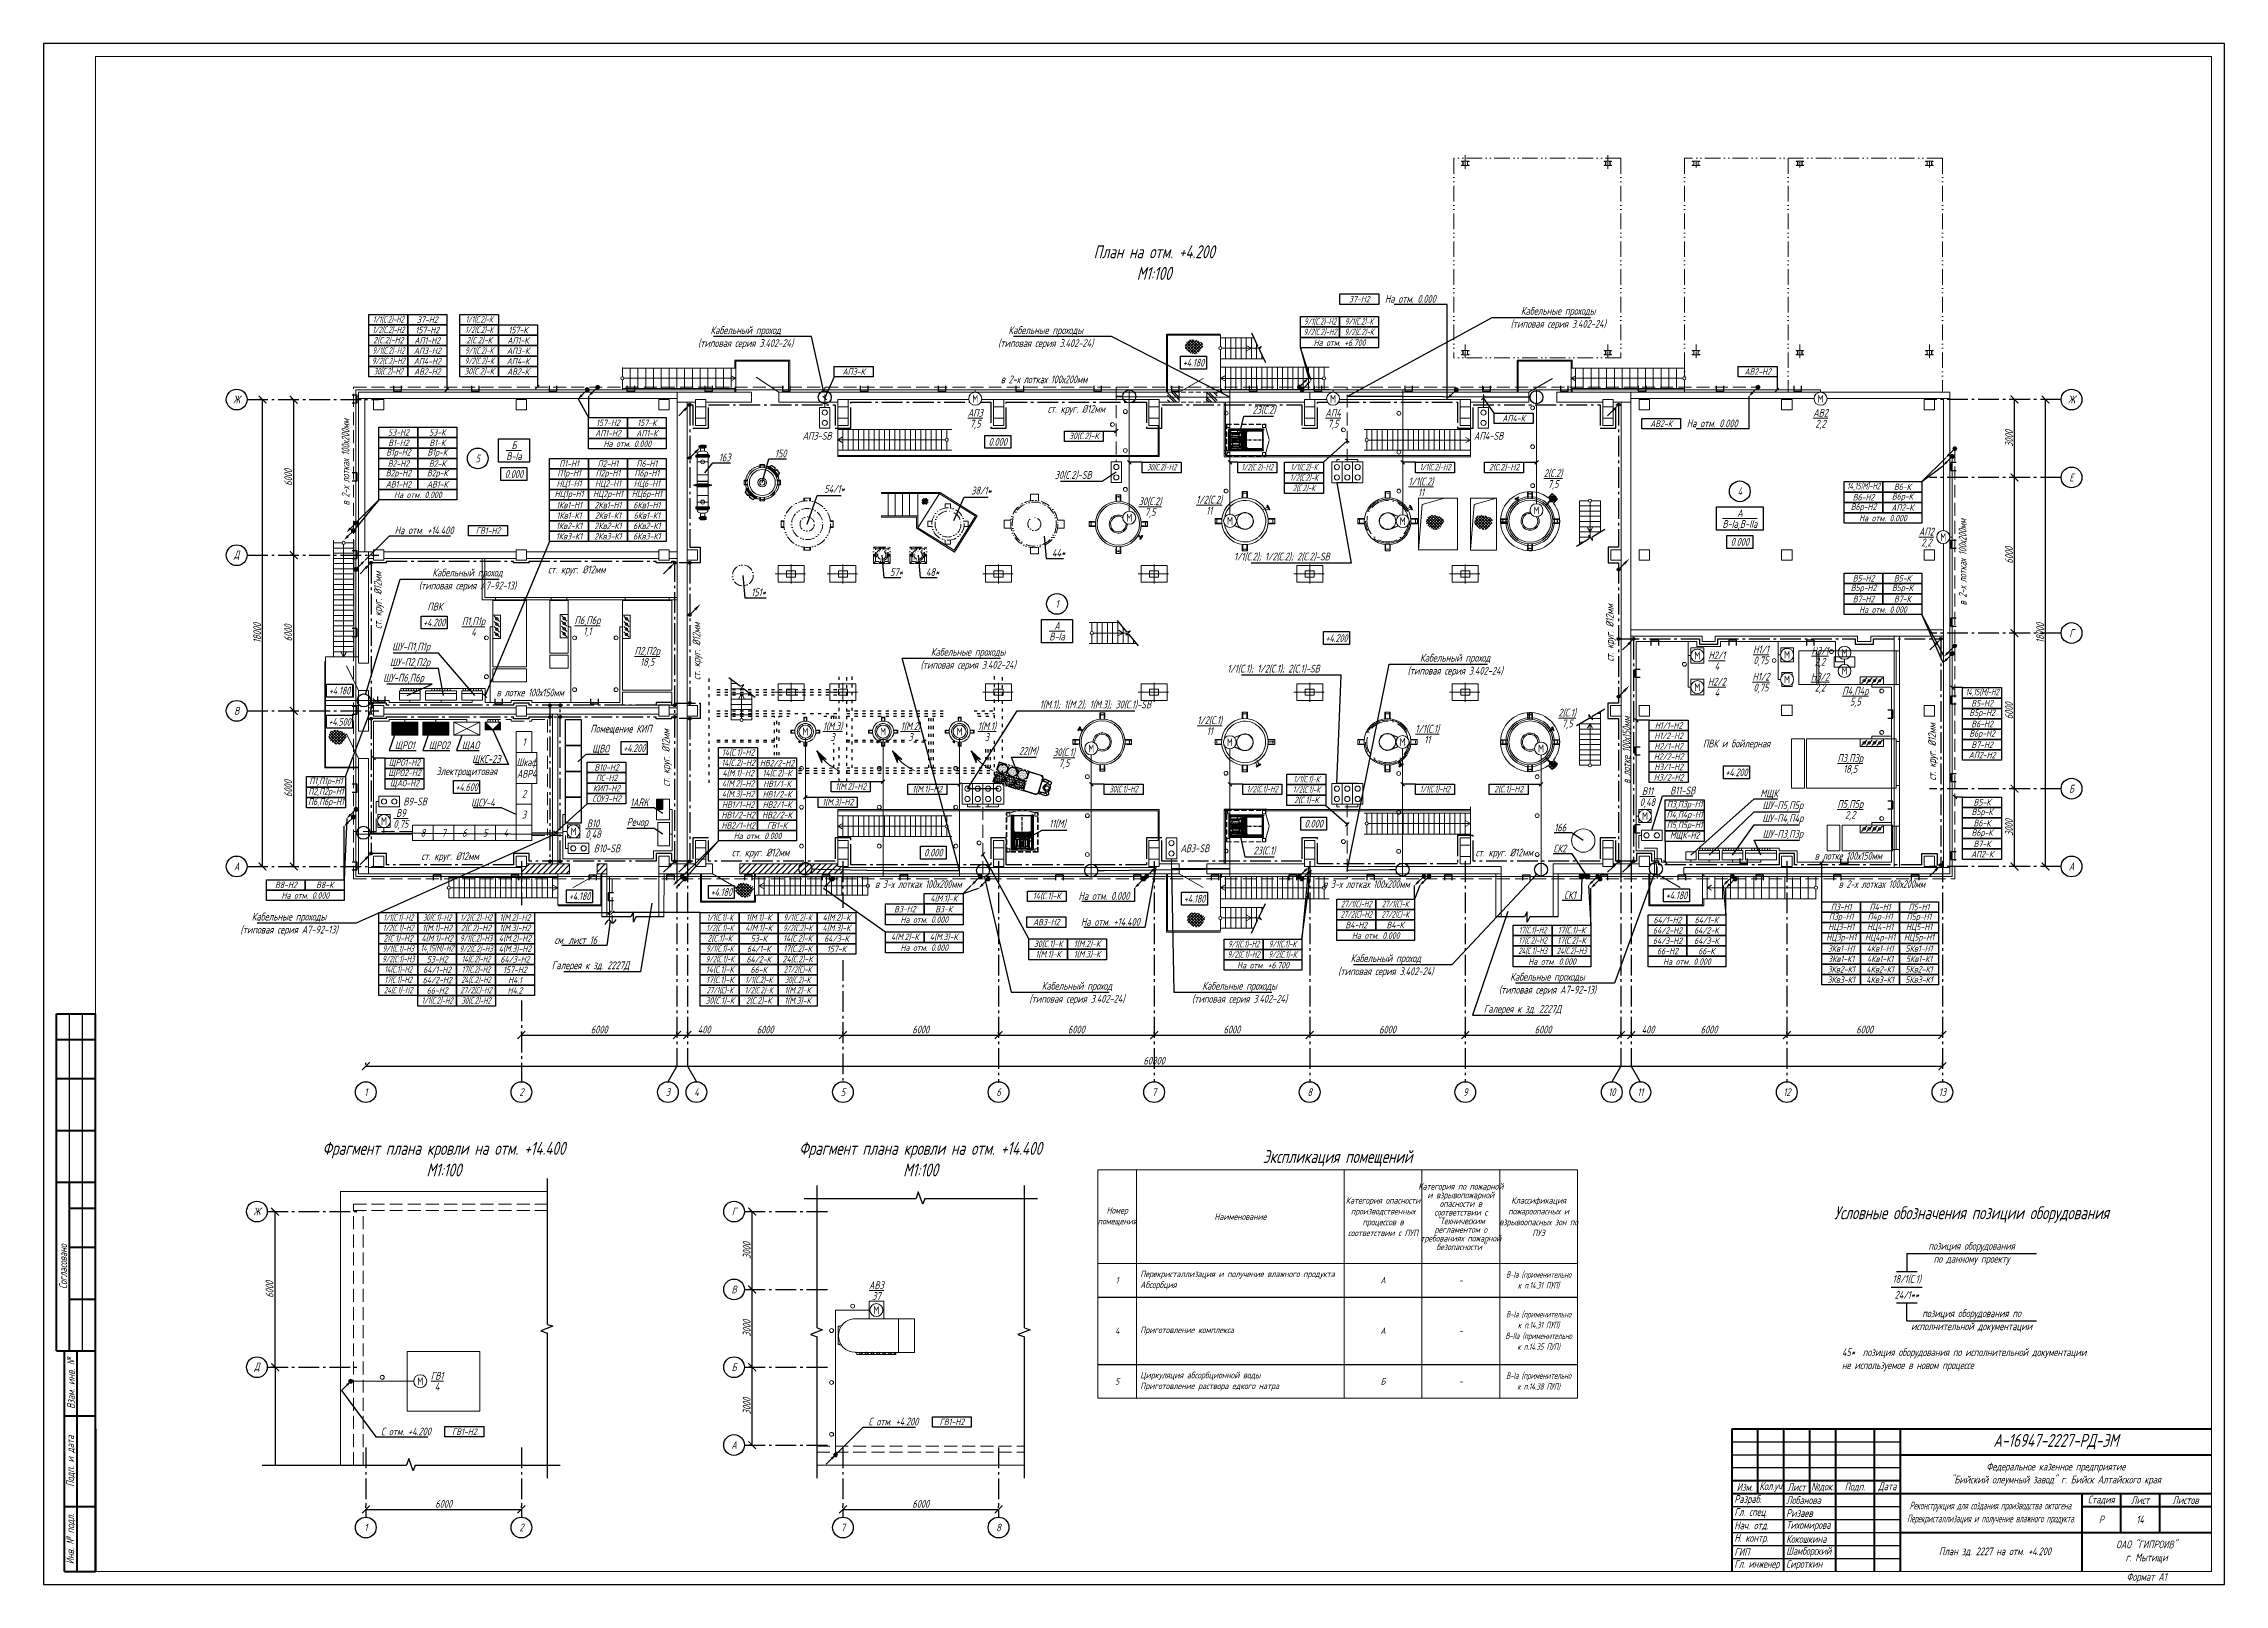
# Model space of a CAD drawing. Header units: millimetres. Extents: x -14296 to 10264, y -13087 to -5602.
# Drawn here: x -2723 to -1882, y -13087 to -12493 of the extents above; entities that cross this region are included whole.
import ezdxf
from ezdxf import colors
from ezdxf.entities.mleader import LeaderData, LeaderLine
from ezdxf.math import Vec2, Vec3

# ---------------------------------------------------------------- set-up
doc = ezdxf.new("R2010")
doc.units = ezdxf.units.MM
for name, pattern in [('ACAD_ISO03W100', [30, 12, -18]), ('ACAD_ISO10W100', [18, 12, -3, 0, -3]), ('ACAD_ISO12W100', [21, 12, -3, 0, -3, 0, -3]), ('CENTER', [50.8, 31.75, -6.35, 6.35, -6.35]), ('CENTER2', [1.125, 0.75, -0.125, 0.125, -0.125]), ('gost5', [7, 5, -2, 0]), ('gost6', [12, 8, -1.5, 1, -1.5]), ('HIDDEN', [9.525, 6.35, -3.175]), ('HIDDEN2', [4.7625, 3.175, -1.5875]), ('PHANTOM2', [1.25, 0.625, -0.125, 0.125, -0.125, 0.125, -0.125]), ('ОСЕВАЯ', [50.8, 31.75, -6.35, 6.35, -6.35])]:
    doc.linetypes.add(name, pattern=pattern)
doc.layers.get('Defpoints').update_dxf_attribs({"color": 33})
for name, color, linetype, lineweight in [('1', 4, 'Continuous', 15), ('Датчики (Вновь)', 2, 'Continuous', 15), ('Заземление (Сущ)', 6, 'gost6', 25), ('КаБель контрольный (Вновь)', 142, 'gost5', 15), ('КаБель силовой (Вновь)', 1, 'Continuous', 15), ('Линия выноска', 137, 'Continuous', 25), ('Осевая', 4, 'gost6', 25), ('Размерная', 4, 'Continuous', 25), ('Рамка толстая', 7, 'Continuous', 15), ('Рамка тонкая', 5, 'Continuous', 25), ('стена', 7, 'Continuous', 18), ('Строительный', 251, 'Continuous', 13), ('ТаБлица', 253, 'Continuous', 15), ('Текст', 7, 'Continuous', 20), ('Технологическое', 156, 'Continuous', 18), ('Штампы', 252, 'Continuous', 25), ('Щиты пульты (Вновь)', 5, 'Continuous', 15), ('Эл. аппараты (Вновь)', 93, 'Continuous', 15), ('ЭлектрооБорудование (Вновь)', 160, 'Continuous', 15)]:
    doc.layers.add(name, color=color, linetype=linetype, lineweight=lineweight)
for name, color, linetype in [('TX', 7, 'Continuous'), ('АР', 7, 'Continuous'), ('линии', 5, 'Continuous'), ('НОВЫЙ', 7, 'Continuous'), ('орудован', 7, 'Continuous'), ('ТХ', 7, 'Continuous')]:
    doc.layers.add(name, color=color, linetype=linetype)
doc.styles.add('gost shx', font='gost.shx', dxfattribs={"oblique": 15})
doc.styles.add('Simplex', font='simplex.shx', dxfattribs={"width": 0.7, "oblique": 15})
doc.linetypes.add('ограждение1', pattern='A,0.25,-0.1,[133,ltypeshp.shx,S=0.1,R=0,X=-0.1,Y=0],-0.1,1', length=1.45)
doc.dimstyles.new('ISO-25', dxfattribs={"dimtxt": 3, "dimasz": 2.5, "dimexe": 1.25, "dimexo": 0.625, "dimtad": 1, "dimtxsty": 'gost shx', "dimcen": 2.5, "dimclrt": 2, "dimadec": 0, "dimazin": 0, "dimtfac": 1, "dimtmove": 0, "dimatfit": 3, "dimfxl": 1, "dimarcsym": 0})
pattern_1 = [(45, (-5585.6675, -13627.7531), (-1.122532, 1.122532), [])]
pattern_2 = [(45, (345.161, -3272.3488), (0.561266, -0.561266), []), (315, (345.161, -3272.3488), (-0.561266, -0.561266), [])]
pattern_3 = [(37.5, (-648.9483, -319.732), (-0.0223344, 0.68315873), [0, -0.53891865, 0, -0.60273797, 0, -0.5761466]), (7.5, (-648.9483, -319.732), (0.6274774, 1.0005968), [0, -0.29073243, 0, -0.4857359, 0, -0.18613967]), (327.5, (-649.3844, -319.732), (1.1041249, 0.00200613), [0, -0.17727587, 0, -0.63819314, 0, -0.8331966]), (317.5, (-649.3844, -319.732), (1.0658278, 0.311181), [0, -0.08863794, 0, -0.41837106, 0, -0.47864486])]
pattern_4 = [(37.5, (-644.87955, -319.732), (-0.0223344, 0.68315873), [0, -0.53891865, 0, -0.60273797, 0, -0.5761466]), (7.5, (-644.8796, -319.732), (0.6274774, 1.0005968), [0, -0.29073243, 0, -0.4857359, 0, -0.18613967]), (327.5, (-645.31565, -319.732), (1.1041249, 0.00200613), [0, -0.17727587, 0, -0.63819314, 0, -0.8331966]), (317.5, (-645.3157, -319.732), (1.0658278, 0.311181), [0, -0.08863794, 0, -0.41837106, 0, -0.47864486])]
pattern_5 = [(37.5, (-640.8862, -319.732), (-0.0223344, 0.68315873), [0, -0.53891865, 0, -0.60273797, 0, -0.5761466]), (7.5, (-640.8862, -319.732), (0.6274774, 1.0005968), [0, -0.29073243, 0, -0.4857359, 0, -0.18613967]), (327.5, (-641.3223, -319.732), (1.1041249, 0.00200613), [0, -0.17727587, 0, -0.63819314, 0, -0.8331966]), (317.5, (-641.3223, -319.732), (1.0658278, 0.311181), [0, -0.08863794, 0, -0.41837106, 0, -0.47864486])]

msp = doc.modelspace()

# ---------------------------------------------------------------- texts
at = {"layer": 'Текст', "lineweight": 35, "char_height": 5, "attachment_point": 5, "style": 'Simplex'}
for s, insert, width in [('План на отм. +4.200\\PМ1:100', (-2294.4537, -12577.16332), 74.4332076), ('Фрагмент плана кровли на отм. +14.400\\PМ1:100', (-2568.35744, -12922.80988), 133.450007), ('Фрагмент плана кровли на отм. +14.400\\PМ1:100', (-2384.53515, -12922.80988), 127.0554489), ('Экспликация помещений', (-2223.69149, -12922.47393), 185), ('{\\Q15;\\W0.7;Условные обозначения позиции оборудования}', (-1979.21622, -12944.14721), 185), ('А-16947-2227-РД-ЭМ', (-1946.71622, -13031.74064), 120)]:
    msp.add_mtext(s, dxfattribs=dict(at, insert=insert, width=width))
at = {"layer": 'Текст', "style": 'Simplex'}
for s, insert, char_height, width, attachment_point in [('{\\W0.6;1/1(С.2)-Н2}', (-2589.75744, -12599.17393), 2.5, 15, 5), ('37-Н2', (-2574.75744, -12599.17393), 2.5, 15, 5), ('{\\W0.6;1/1(С.2)-К}', (-2554.75744, -12599.17393), 2.5, 15, 5), ('37-Н2', (-2215.3437, -12591.25739), 2.5, 15, 5), ('{\\W0.7;2(С.2)-Н2}', (-2589.75744, -12607.17393), 2.5, 15, 5), ('{\\W0.6;1/2(С.2)-Н2}', (-2589.75744, -12603.17393), 2.5, 15, 5), ('АП1-Н2', (-2574.75744, -12607.17393), 2.5, 15, 5), ('157-Н2', (-2574.75744, -12603.17393), 2.5, 15, 5), ('{\\W0.6;1/2(С.2)-К}', (-2554.75744, -12603.17393), 2.5, 15, 5), ('{\\W0.7;2(С.2)-К}', (-2554.75744, -12607.17393), 2.5, 15, 5), ('АП1-К', (-2539.75744, -12607.17393), 2.5, 15, 5), ('157-К', (-2539.75744, -12603.17393), 2.5, 15, 5), ('{\\W0.6;9/2(С.2)-Н2}', (-2230.44688, -12603.98759), 2.5, 15, 5), ('{\\W0.6;9/1(С.2)-Н2}', (-2230.44688, -12599.98759), 2.5, 15, 5), ('{\\W0.6;9/2(С.2)-К}', (-2215.44688, -12603.98759), 2.5, 15, 5), ('{\\W0.6;9/1(С.2)-К}', (-2215.44688, -12599.98759), 2.5, 15, 5), ('{\\W0.6;9/2(С.2)-Н2}', (-2589.75744, -12615.17393), 2.5, 15, 5), ('{\\W0.6;9/1(С.2)-Н2}', (-2589.75744, -12611.17393), 2.5, 15, 5), ('АП4-Н2', (-2574.75744, -12615.17393), 2.5, 15, 5), ('АП3-Н2', (-2574.75744, -12611.17393), 2.5, 15, 5), ('{\\W0.6;9/2(С.2)-К}', (-2554.75744, -12615.17393), 2.5, 15, 5), ('{\\W0.6;9/1(С.2)-К}', (-2554.75744, -12611.17393), 2.5, 15, 5), ('АП4-К', (-2539.75744, -12615.17393), 2.5, 15, 5), ('АП3-К', (-2539.75744, -12611.17393), 2.5, 15, 5), ('{\\W0.6;+4.180}', (-2279.30754, -12615.73766), 3, 10, 5), ('На отм. +6.700', (-2222.94688, -12608.03644), 2.5, 30, 5), ('{\\W0.6;30(С.2)-Н2}', (-2589.75744, -12619.17393), 2.5, 15, 5), ('АВ2-Н2', (-2574.75744, -12619.17393), 2.5, 15, 5), ('30(С.2)-К', (-2554.75744, -12619.17393), 2.5, 15, 5), ('АВ2-К', (-2539.75744, -12619.17393), 2.5, 15, 5), ('АП3-К', (-2410.31202, -12619.17393), 2.5, 15, 5), ('\\A1;{\\W0.6;в 2-х лотках 100х200мм}', (-2336.91335, -12622.17393), 3, 58.7087971, 5), ('АВ2-Н2', (-2061.67328, -12619.17393), 2.5, 15, 5), ('Ж', (-2648.25744, -12629.97393), 3, 10, 5), ('Ж', (-1940.65744, -12629.97393), 3, 10, 5), ('157-Н2', (-2505.09742, -12638.93806), 2.5, 15, 5), ('157-К', (-2490.09742, -12638.93806), 2.5, 15, 5), ('\\A1;\\SАП3/7,5;', (-2363.45746, -12637.16942), 3, 4.9055162, 5), ('{\\W0.7;ст. круг. %%C12мм}', (-2324.45744, -12633.97393), 3, 43.7026451, 5), ('\\A1;\\SАП4/7,5;', (-2225.45744, -12637.16942), 3, 4.9055162, 5), ('АП4-К', (-2155.79301, -12637.17629), 2.5, 15, 5), ('АВ2-К', (-2098.924, -12639.23607), 2.5, 15, 5), ('\\A1;\\SАВ2/2,2;', (-2037.45744, -12637.16942), 3, 4.9055162, 5), ('53-Н2', (-2585.88565, -12642.64031), 2.5, 15, 5), ('В1-Н2', (-2585.88565, -12646.64031), 2.5, 15, 5), ('53-К', (-2570.88565, -12642.64031), 2.5, 15, 5), ('В1-К', (-2570.88565, -12646.64031), 2.5, 15, 5), ('\\A1;\\SБ/В-Iа;', (-2541.33641, -12649.65432), 3, 12, 5), ('АП1-Н2', (-2505.09742, -12642.93806), 2.5, 15, 5), ('На отм. 0.000', (-2497.59742, -12646.98691), 2.5, 30, 5), ('АП1-К', (-2490.09742, -12642.93806), 2.5, 15, 5), ('{\\W0.7;0.000}', (-2354.77219, -12646.25533), 3, 10, 5), ('30(С.2)-К', (-2321.54732, -12644.09059), 2.5, 15, 5), ('В2р-Н2', (-2585.88565, -12658.64031), 2.5, 15, 5), ('В1р-Н2', (-2585.88565, -12650.64031), 2.5, 15, 5), ('В2-Н2', (-2585.88565, -12654.64031), 2.5, 15, 5), ('В2р-К', (-2570.88565, -12658.64031), 2.5, 15, 5), ('В1р-К', (-2570.88565, -12650.64031), 2.5, 15, 5), ('В2-К', (-2570.88565, -12654.64031), 2.5, 15, 5), ('5', (-2555.28954, -12652.65393), 3, 8, 5), ('П1-Н1', (-2520.09742, -12654.66222), 2.5, 15, 5), ('П2-Н1', (-2505.09742, -12654.66222), 2.5, 15, 5), ('П6-Н1', (-2490.09742, -12654.66222), 2.5, 15, 5), ('{\\W0.6;30(С.2)-Н2}', (-2291.54732, -12656.14937), 2.5, 15, 5), ('{\\W0.6;1/2(С.2)-Н2}', (-2254.69737, -12656.14937), 2.5, 15, 5), ('{\\W0.6;1/1(С.2)-К}', (-2236.69737, -12656.14937), 2.5, 15, 5), ('{\\W0.6;1/1(С.2)-Н2}', (-2186.09737, -12656.14937), 2.5, 15, 5), ('{\\W0.7;2(С.2)-Н2}', (-2159.4937, -12656.14937), 2.5, 15, 5), ('\\A1;\\S2(С.2)/7,5;', (-2140.58056, -12660.43136), 3, 4.9055162, 5), ('АВ1-Н2', (-2585.88565, -12662.64031), 2.5, 15, 5), ('На отм. 0.000', (-2578.38565, -12666.68916), 2.5, 30, 5), ('АВ1-К', (-2570.88565, -12662.64031), 2.5, 15, 5), ('{\\W0.7;0.000}', (-2541.33641, -12658.65432), 3, 10, 5), ('НЦ1р-Н1', (-2520.09742, -12666.66222), 2.5, 15, 5), ('НЦ1-Н1', (-2520.09742, -12662.66222), 2.5, 15, 5), ('П1р-Н1', (-2520.09742, -12658.66222), 2.5, 15, 5), ('НЦ2р-Н1', (-2505.09742, -12666.66222), 2.5, 15, 5), ('НЦ2-Н1', (-2505.09742, -12662.66222), 2.5, 15, 5), ('П2р-Н1', (-2505.09742, -12658.66222), 2.5, 15, 5), ('НЦ6р-Н1', (-2490.09742, -12666.66222), 2.5, 15, 5), ('НЦ6-Н1', (-2490.09742, -12662.66222), 2.5, 15, 5), ('П6р-Н1', (-2490.09742, -12658.66222), 2.5, 15, 5), ('{\\W0.6;1/2(С.2)-К}', (-2236.69737, -12660.14937), 2.5, 15, 5), ('{\\W0.6;2(С.2)-К}', (-2236.69737, -12664.14937), 2.5, 15, 5), ('\\A1;\\S1\\/1(С.2)/11;', (-2191.55394, -12663.6524), 3, 4.9055162, 5), ('4', (-2068.59047, -12665.32905), 3, 8, 5), ('{\\W0.6;14,15(М)-Н2}', (-2020.88522, -12663.61258), 2.5, 15, 5), ('В6-К', (-2005.88522, -12663.61258), 2.5, 15, 5), ('Е', (-1940.65744, -12659.97393), 3, 10, 5), ('1Кв1-Н1', (-2520.09742, -12670.66222), 2.5, 15, 5), ('1Кв1-К1', (-2520.09742, -12674.66222), 2.5, 15, 5), ('2Кв1-Н1', (-2505.09742, -12670.66222), 2.5, 15, 5), ('2Кв1-К1', (-2505.09742, -12674.66222), 2.5, 15, 5), ('6Кв1-Н1', (-2490.09742, -12670.66222), 2.5, 15, 5), ('6Кв1-К1', (-2490.09742, -12674.66222), 2.5, 15, 5), ('\\A1;\\S30(С.2)/7,5;', (-2296.0349, -12671.27933), 3, 4.9055162, 5), ('\\A1;\\S1\\/2(С.2)/11;', (-2273.23685, -12670.65461), 3, 4.9055162, 5), ('\\A1;\\SА/В-Iа,В-IIа;', (-2068.59047, -12675.82905), 3, 18, 5), ('В6р-Н2', (-2020.88522, -12671.61258), 2.5, 15, 5), ('В6-Н2', (-2020.88522, -12667.61258), 2.5, 15, 5), ('АП2-К', (-2005.88522, -12671.61258), 2.5, 15, 5), ('В6р-К', (-2005.88522, -12667.61258), 2.5, 15, 5), ('ГВ1-Н2', (-2551.30017, -12680.4674), 2.5, 15, 5), ('1Кв3-К1', (-2520.09742, -12682.66222), 2.5, 15, 5), ('1Кв2-К1', (-2520.09742, -12678.66222), 2.5, 15, 5), ('2Кв3-К1', (-2505.09742, -12682.66222), 2.5, 15, 5), ('2Кв2-К1', (-2505.09742, -12678.66222), 2.5, 15, 5), ('6Кв3-К1', (-2490.09742, -12682.66222), 2.5, 15, 5), ('6Кв2-К1', (-2490.09742, -12678.66222), 2.5, 15, 5), ('На отм. 0.000', (-2013.38522, -12675.66143), 2.5, 30, 5), ('\\A1;\\SАП2/2,2;', (-1996.65744, -12682.97393), 3, 4.9055162, 5), ('Д', (-2648.25744, -12689.97393), 3, 10, 5), ('{\\W0.7;0.000}', (-2068.59047, -12684.82905), 3, 10, 5), ('ст. круг. %%C12мм', (-2517.13033, -12695.90087), 3, 43.7026451, 5), ('В5-Н2', (-2020.88522, -12698.86553), 2.5, 15, 5), ('В5-К', (-2005.88522, -12698.86553), 2.5, 15, 5), ('1', (-2331.92024, -12708.74032), 3, 8, 5), ('В5р-Н2', (-2020.88522, -12702.86553), 2.5, 15, 5), ('В7-Н2', (-2020.88522, -12706.86553), 2.5, 15, 5), ('В5р-К', (-2005.88522, -12702.86553), 2.5, 15, 5), ('В7-К', (-2005.88522, -12706.86553), 2.5, 15, 5), ('{\\W0.6;+4.200}', (-2572.12844, -12715.91607), 3, 10, 5), ('ПВК', (-2571.82606, -12709.79329), 3, 29.3861195, 5), ('\\A1;\\SП1,П1р/4;', (-2556.95744, -12717.52393), 3, 4.9055162, 5), ('\\A1;\\SП6,П6р/1,1;', (-2513.03747, -12717.14517), 3, 4.9055162, 5), ('\\A1;\\SА/В-Iа;', (-2331.92024, -12719.24032), 3, 12, 5), ('На отм. 0.000', (-2013.38522, -12710.91438), 2.5, 30, 5), ('{\\W0.6;+4.200}', (-2224.13305, -12721.93728), 3, 10, 5), ('Г', (-1940.65744, -12719.97393), 3, 10, 5), ('\\A1;\\SП2,П2р/18,5;', (-2489.95744, -12728.97393), 3, 4.9055162, 5), ('\\A1;\\SН2\\/1/4;', (-2077.45076, -12730.63896), 3, 4.9055162, 5), ('\\A1;\\SН1\\/1/0,75;', (-2060.45076, -12728.38814), 3, 4.9055162, 5), ('\\A1;\\SН3\\/1/2,2;', (-2037.68382, -12728.91852), 3, 4.9055162, 5), ('{\\W0.6;+4.180}', (-2608.61817, -12742.18396), 3, 10, 5), ('\\A1;\\SН2\\/2/4;', (-2077.45076, -12740.82076), 3, 4.9055162, 5), ('\\A1;\\SН1\\/2/0,75;', (-2060.45076, -12738.89163), 3, 4.9055162, 5), ('\\A1;\\SН3\\/2/2,2;', (-2037.68382, -12738.91852), 3, 4.9055162, 5), ('\\A1;\\SП4,П4р/5,5;', (-2024.03244, -12744.324), 3, 4.9055162, 5), ('В', (-2648.25744, -12749.97393), 3, 10, 5), ('\\A1;{\\W0.6;в лотке 100х150мм}', (-2535.07705, -12742.91338), 3, 58.7087971, 5), ('\\A1;{\\W0.7;\\S2(С.1)/7,5;}', (-2135.15181, -12752.74183), 3, 4.9055162, 5), ('{\\W0.6;14,15(М)-Н2}', (-1975.15738, -12743.03397), 2.5, 15, 5), ('В5р-Н2', (-1975.15738, -12751.03397), 2.5, 15, 5), ('В5-Н2', (-1975.15738, -12747.03397), 2.5, 15, 5), ('{\\W0.6;+4.500}', (-2608.63485, -12754.17511), 3, 10, 5), ('Помещение КИП', (-2500.05785, -12757.25814), 3, 29.3861195, 5), ('\\A1;{\\W0.7;\\S1(М.3)/3;}', (-2418.45744, -12757.97393), 3, 4.9055162, 5), ('\\A1;{\\W0.7;\\S1(М.2)/3;}', (-2388.45744, -12757.97393), 3, 4.9055162, 5), ('\\A1;{\\W0.7;\\S1(М.1)/3;}', (-2358.95744, -12757.97393), 3, 4.9055162, 5), ('\\A1;\\S1\\/2(С.1)/11;', (-2273.03211, -12755.69375), 3, 4.9055162, 5), ('\\A1;\\S1\\/1(С.1)/11;', (-2189.11752, -12758.97195), 3, 4.9055162, 5), ('Н1/1-Н2', (-2096.05744, -12755.59893), 2.5, 15, 5), ('В6р-Н2', (-1975.15738, -12759.03397), 2.5, 15, 5), ('В6-Н2', (-1975.15738, -12755.03397), 2.5, 15, 5), ('\\A1;1', (-2537.45744, -12761.99014), 3, 6, 5), ('{\\W0.6;+4.200}', (-2494.9411, -12764.33874), 3, 10, 5), ('14(С.1)-Н2', (-2454.89134, -12766.12165), 2.5, 15, 5), ('\\A1;\\S30(С.1)/7,5;', (-2329.22288, -12768.03367), 3, 4.9055162, 5), ('Н2/2-Н2', (-2096.05744, -12767.59893), 2.5, 15, 5), ('Н1/2-Н2', (-2096.05744, -12759.59893), 2.5, 15, 5), ('Н2/1-Н2', (-2096.05744, -12763.59893), 2.5, 15, 5), ('ПВК и бойлерная', (-2069.85695, -12762.9732), 3, 29.3861195, 5), ('АП2-Н2', (-1975.15738, -12767.03397), 2.5, 15, 5), ('В7-Н2', (-1975.15738, -12763.03397), 2.5, 15, 5), ('{\\W0.7;ЩРО2-Н2}', (-2583.56141, -12774.21315), 2.5, 15, 5), ('ЩРО1-Н2', (-2583.56141, -12770.21315), 2.5, 15, 5), ('{\\W0.7;Электрощитовая}', (-2559.59259, -12773.6739), 3, 29.3861195, 5), ('В10-Н2', (-2505.6248, -12771.79457), 2.5, 15, 5), ('ПС-Н2', (-2505.6248, -12775.79457), 2.5, 15, 5), ('14(С.2)-Н2', (-2454.89134, -12770.12165), 2.5, 15, 5), ('4(М.1)-Н2', (-2454.89134, -12774.12165), 2.5, 15, 5), ('НВ2/2-Н2', (-2439.89134, -12770.12165), 2.5, 15, 5), ('14(С.2)-К', (-2439.89134, -12774.12165), 2.5, 15, 5), ('Н3/2-Н2', (-2096.05744, -12775.59893), 2.5, 15, 5), ('Н3/1-Н2', (-2096.05744, -12771.59893), 2.5, 15, 5), ('{\\W0.6;+4.200}', (-2069.89837, -12773.67577), 3, 10, 5), ('\\A1;\\SП3,П3р/18,5;', (-2026.03244, -12770.27591), 3, 4.9055162, 5), ('П2,П2р-Н1', (-2613.8275, -12781.33504), 2.5, 15, 5), ('П1,П1р-Н1', (-2613.8275, -12777.33504), 2.5, 15, 5), ('{\\W0.7;ЩАО-Н2}', (-2583.56141, -12778.21315), 2.5, 15, 5), ('{\\W0.6;+4.600}', (-2559.634, -12779.37648), 3, 10, 5), ('\\A1;2', (-2537.45744, -12781.99014), 3, 6, 5), ('СОУЭ-Н2', (-2505.6248, -12783.79457), 2.5, 15, 5), ('{\\W0.7;КИП-Н2}', (-2505.6248, -12779.79457), 2.5, 15, 5), ('{\\Q15;\\W0.7;4(М.3)-Н2}', (-2454.89134, -12782.12165), 2.5, 15, 5), ('4(М.2)-Н2', (-2454.89134, -12778.12165), 2.5, 15, 5), ('НВ1/2-К', (-2439.89134, -12782.12165), 2.5, 15, 5), ('НВ1/1-К', (-2439.89134, -12778.12165), 2.5, 15, 5), ('{\\W0.7;1(М.2)-Н2}', (-2411.45744, -12779.24615), 2.5, 15, 5), ('{\\W0.7;1(М.1)-Н2}', (-2381.95744, -12780.24615), 2.5, 15, 5), ('{\\W0.6;30(С.1)-Н2}', (-2306.22722, -12780.24615), 2.5, 15, 5), ('{\\W0.6;1/2(С.1)-Н2}', (-2252.75744, -12780.24615), 2.5, 15, 5), ('{\\W0.6;1/2(С.1)-К}', (-2235.73142, -12780.42818), 2.5, 15, 5), ('2(С.1)-К', (-2235.73142, -12784.42818), 2.5, 15, 5), ('{\\W0.6;1/1(С.1)-К}', (-2235.73142, -12776.42818), 2.5, 15, 5), ('{\\W0.6;1/1(С.1)-Н2}', (-2186.15744, -12780.24615), 2.5, 15, 5), ('{\\W0.7;2(С.1)-Н2}', (-2157.73868, -12780.24615), 2.5, 15, 5), ('\\A1;\\SВ11/0,48;', (-2104.1947, -12783.03899), 3, 4.9055162, 5), ('Б', (-1940.65744, -12779.97393), 3, 10, 5), ('П6,П6р-Н1', (-2613.8275, -12785.33504), 2.5, 15, 5), ('\\A1;\\SВ9/0,75;', (-2584.95607, -12791.4497), 3, 4.9055162, 5), ('\\A1;3', (-2537.45744, -12789.99014), 3, 6, 5), ('НВ1/2-Н2', (-2454.89134, -12790.12165), 2.5, 15, 5), ('НВ1/1-Н2', (-2454.89134, -12786.12165), 2.5, 15, 5), ('НВ2/2-К', (-2439.89134, -12790.12165), 2.5, 15, 5), ('НВ2/1-К', (-2439.89134, -12786.12165), 2.5, 15, 5), ('{\\W0.7;1(М.3)-Н2}', (-2416.45744, -12785.2725), 2.5, 15, 5), ('П4,П4р-Н1', (-2089.84339, -12790.28031), 2.5, 15, 5), ('П3,П3р-Н1', (-2089.84339, -12786.28031), 2.5, 15, 5), ('\\A1;\\SП5,П5р/2,2;', (-2026.03244, -12787.98902), 3, 4.9055162, 5), ('В5р-К', (-1975.15738, -12789.22804), 2.5, 15, 5), ('В5-К', (-1975.15738, -12785.22804), 2.5, 15, 5), ('\\A1;8', (-2576.45744, -12796.99014), 3, 8, 5), ('\\A1;7', (-2568.45744, -12796.99014), 3, 8, 5), ('\\A1;6', (-2560.45744, -12796.99014), 3, 8, 5), ('\\A1;5', (-2552.45744, -12796.99014), 3, 8, 5), ('\\A1;4', (-2544.45744, -12796.99014), 3, 8, 5), ('\\A1;\\SВ10/0,48;', (-2510.84255, -12795.4497), 3, 4.9055162, 5), ('НВ2/1-Н2', (-2454.89134, -12794.12165), 2.5, 15, 5), ('На отм. 0.000', (-2447.39134, -12798.1705), 2.5, 30, 5), ('ГВ1-К', (-2439.89134, -12794.12165), 2.5, 15, 5), ('{\\W0.7;0.000}', (-2232.91699, -12793.47184), 3, 10, 5), ('П5,П5р-Н1', (-2089.84339, -12794.28031), 2.5, 15, 5), ('МЩК-Н2', (-2089.84339, -12798.28031), 2.5, 15, 5), ('В6р-К', (-1975.15738, -12797.22804), 2.5, 15, 5), ('В6-К', (-1975.15738, -12793.22804), 2.5, 15, 5), ('В7-К', (-1975.15738, -12801.22804), 2.5, 15, 5), ('{\\W0.7;ст. круг. %%C12мм}', (-2565.95744, -12806.37393), 3, 43.7026451, 5), ('ст. круг. %%C12мм', (-2446.23564, -12804.97393), 3, 43.7026451, 5), ('{\\W0.7;0.000}', (-2379.60389, -12804.62969), 3, 10, 5), ('ст. круг. %%C12мм', (-2159.4293, -12804.97393), 3, 43.7026451, 5), ('\\A1;{\\W0.6;в лотке 100х150мм}', (-2026.76364, -12805.87378), 3, 58.7087971, 5), ('АП2-К', (-1975.15738, -12805.22804), 2.5, 15, 5), ('А', (-2648.25744, -12809.97393), 3, 10, 5), ('В8-Н2', (-2629.29297, -12817.07865), 2.5, 15, 5), ('В8-К', (-2614.29297, -12817.07865), 2.5, 15, 5), ('\\A1;{\\W0.6;в 3-х лотках 100х200мм}', (-2385.38847, -12816.77393), 3, 58.7087971, 5), ('\\A1;{\\W0.6;в 3-х лотках 100х200мм}', (-2212.60077, -12816.77393), 3, 58.7087971, 5), ('\\A1;{\\W0.6;в 2-х лотках 100х200мм}', (-2013.82897, -12816.77393), 3, 58.7087971, 5), ('А', (-1940.65744, -12809.97393), 3, 10, 5), ('На отм. 0.000', (-2621.79297, -12821.1275), 2.5, 30, 5), ('{\\W0.6;+4.180}', (-2516.03436, -12821.43788), 3, 10, 5), ('{\\W0.6;+4.180}', (-2461.36715, -12819.81555), 3, 10, 5), ('В3-Н2', (-2390.58829, -12826.43079), 2.5, 15, 5), ('{\\W0.7;4(М.1)-К}', (-2375.58829, -12822.43079), 2.5, 15, 5), ('В3-К', (-2375.58829, -12826.43079), 2.5, 15, 5), ('14(С.1)-К', (-2335.8437, -12821.43599), 2.5, 15, 5), ('{\\W0.6;+4.180}', (-2278.87881, -12822.43095), 3, 10, 5), ('{\\W0.6;27/1(С)-Н2}', (-2216.49297, -12824.54574), 2.5, 15, 5), ('{\\W0.6;27/1(С)-К}', (-2201.49297, -12824.54574), 2.5, 15, 5), ('{\\W0.6;+4.180}', (-2093.03999, -12821.09571), 3, 10, 5), ('П3-Н1', (-2029.49297, -12825.60398), 2.5, 15, 5), ('П4-Н1', (-2014.49297, -12825.60398), 2.5, 15, 5), ('П5-Н1', (-1999.49297, -12825.60398), 2.5, 15, 5), ('{\\W0.6;1/2(С.1)-Н2}', (-2585.95744, -12833.77393), 2.5, 15, 5), ('{\\W0.6;1/1(С.1)-Н2}', (-2585.95744, -12829.77393), 2.5, 15, 5), ('{\\W0.6;30(С.1)-Н2}', (-2570.95744, -12829.77393), 2.5, 15, 5), ('{\\W0.7;1(М.1)-Н2}', (-2570.95744, -12833.77393), 2.5, 15, 5), ('2(С.2)-Н2', (-2555.95744, -12833.77393), 2.5, 15, 5), ('{\\W0.6;1/2(С.2)-Н2}', (-2555.95744, -12829.77393), 2.5, 15, 5), ('{\\W0.7;1(М.3)-Н2}', (-2540.95744, -12833.77393), 2.5, 15, 5), ('{\\W0.7;1(М.2)-Н2}', (-2540.95744, -12829.77393), 2.5, 15, 5), ('{\\W0.6;1/2(С.1)-К}', (-2461.95744, -12833.77393), 2.5, 15, 5), ('{\\W0.6;1/1(С.1)-К}', (-2461.95744, -12829.77393), 2.5, 15, 5), ('{\\W0.7;4(М.1)-К}', (-2446.95744, -12833.77393), 2.5, 15, 5), ('{\\W0.7;1(М.1)-К}', (-2446.95744, -12829.77393), 2.5, 15, 5), ('{\\W0.6;9/2(С.2)-К}', (-2431.95744, -12833.77393), 2.5, 15, 5), ('{\\W0.6;9/1(С.2)-К}', (-2431.95744, -12829.77393), 2.5, 15, 5), ('{\\W0.7;4(М.3)-К}', (-2416.95744, -12833.77393), 2.5, 15, 5), ('{\\W0.7;4(М.2)-К}', (-2416.95744, -12829.77393), 2.5, 15, 5), ('На отм. 0.000', (-2383.08829, -12830.47964), 2.5, 30, 5), ('АВ3-Н2', (-2336.0437, -12831.43599), 2.5, 15, 5), ('{\\W0.6;27/2(С)-Н2}', (-2216.49297, -12828.54574), 2.5, 15, 5), ('В4-Н2', (-2216.49297, -12832.54574), 2.5, 15, 5), ('{\\W0.6;27/2(С)-К}', (-2201.49297, -12828.54574), 2.5, 15, 5), ('В4-К', (-2201.49297, -12832.54574), 2.5, 15, 5), ('{\\W0.6;17(С.1)-Н2}', (-2148.49297, -12834.60398), 2.5, 15, 5), ('{\\W0.7;17(С.1)-К}', (-2133.49297, -12834.60398), 2.5, 15, 5), ('{\\W0.7;64/2-Н2}', (-2096.49297, -12834.60398), 2.5, 15, 5), ('{\\W0.7;64/1-Н2}', (-2096.49297, -12830.60398), 2.5, 15, 5), ('{\\W0.7;64/2-К}', (-2081.49297, -12834.60398), 2.5, 15, 5), ('{\\W0.7;64/1-К}', (-2081.49297, -12830.60398), 2.5, 15, 5), ('НЦ3-Н1', (-2029.49297, -12833.60398), 2.5, 15, 5), ('П3р-Н1', (-2029.49297, -12829.60398), 2.5, 15, 5), ('НЦ4-Н1', (-2014.49297, -12833.60398), 2.5, 15, 5), ('П4р-Н1', (-2014.49297, -12829.60398), 2.5, 15, 5), ('НЦ5-Н1', (-1999.49297, -12833.60398), 2.5, 15, 5), ('П5р-Н1', (-1999.49297, -12829.60398), 2.5, 15, 5), ('{\\W0.6;9/1(С.1)-Н3}', (-2585.95744, -12841.77393), 2.5, 15, 5), ('2(С.1)-Н2', (-2585.95744, -12837.77393), 2.5, 15, 5), ('{\\W0.6;14,15(М)-Н2}', (-2570.95744, -12841.77393), 2.5, 15, 5), ('{\\W0.7;4(М.1)-Н2}', (-2570.95744, -12837.77393), 2.5, 15, 5), ('{\\W0.6;9/2(С.2)-Н3}', (-2555.95744, -12841.77393), 2.5, 15, 5), ('{\\W0.6;9/1(С.2)-Н3}', (-2555.95744, -12837.77393), 2.5, 15, 5), ('{\\W0.7;4(М.3)-Н2}', (-2540.95744, -12841.77393), 2.5, 15, 5), ('{\\W0.7;4(М.2)-Н2}', (-2540.95744, -12837.77393), 2.5, 15, 5), ('{\\W0.6;9/1(С.1)-К}', (-2461.95744, -12841.77393), 2.5, 15, 5), ('2(С.1)-К', (-2461.95744, -12837.77393), 2.5, 15, 5), ('{\\W0.7;64/1-К}', (-2446.95744, -12841.77393), 2.5, 15, 5), ('{\\W0.7;53-К}', (-2446.95744, -12837.77393), 2.5, 15, 5), ('14(С.2)-К', (-2431.95744, -12837.77393), 2.5, 15, 5), ('17(С.2)-К', (-2431.95744, -12841.77393), 2.5, 15, 5), ('{\\W0.7;64/3-К}', (-2416.95744, -12837.77393), 2.5, 15, 5), ('{\\W0.7;157-К}', (-2416.95744, -12841.77393), 2.5, 15, 5), ('{\\W0.7;4(М.2)-К}', (-2390.58829, -12837.22903), 2.5, 15, 5), ('На отм. 0.000', (-2383.08829, -12841.27788), 2.5, 30, 5), ('{\\W0.7;4(М.3)-К}', (-2375.58829, -12837.22903), 2.5, 15, 5), ('30(С.1)-К', (-2335.32377, -12839.9088), 2.5, 15, 5), ('{\\W0.7;1(М.2)-К}', (-2320.32377, -12839.9088), 2.5, 15, 5), ('{\\W0.6;9/1(С.1)-Н2}', (-2259.95744, -12839.98509), 2.5, 15, 5), ('{\\W0.6;9/1(С.1)-К}', (-2244.95744, -12839.98509), 2.5, 15, 5), ('На отм. 0.000', (-2208.99297, -12836.59459), 2.5, 30, 5), ('{\\W0.6;24(С.1)-Н3}', (-2148.49297, -12842.60398), 2.5, 15, 5), ('{\\W0.6;17(С.2)-Н2}', (-2148.49297, -12838.60398), 2.5, 15, 5), ('{\\W0.6;24(С.2)-Н3}', (-2133.49297, -12842.60398), 2.5, 15, 5), ('{\\W0.7;17(С.2)-К}', (-2133.49297, -12838.60398), 2.5, 15, 5), ('{\\W0.7;64/3-Н2}', (-2096.49297, -12838.60398), 2.5, 15, 5), ('66-Н2', (-2096.49297, -12842.60398), 2.5, 15, 5), ('64/3-К', (-2081.49297, -12838.60398), 2.5, 15, 5), ('66-К', (-2081.49297, -12842.60398), 2.5, 15, 5), ('НЦ3р-Н1', (-2029.49297, -12837.60398), 2.5, 15, 5), ('3Кв1-Н1', (-2029.49297, -12841.60398), 2.5, 15, 5), ('НЦ4р-Н1', (-2014.49297, -12837.60398), 2.5, 15, 5), ('4Кв1-Н1', (-2014.49297, -12841.60398), 2.5, 15, 5), ('НЦ5р-Н1', (-1999.49297, -12837.60398), 2.5, 15, 5), ('5Кв1-Н1', (-1999.49297, -12841.60398), 2.5, 15, 5), ('{\\W0.6;9/2(С.1)-Н3}', (-2585.95744, -12845.77393), 2.5, 15, 5), ('{\\W0.6;14(С.1)-Н2}', (-2585.95744, -12849.77393), 2.5, 15, 5), ('{\\W0.7;64/1-Н2}', (-2570.95744, -12849.77393), 2.5, 15, 5), ('{\\W0.7;53-Н2}', (-2570.95744, -12845.77393), 2.5, 15, 5), ('{\\W0.6;14(С.2)-Н2}', (-2555.95744, -12845.77393), 2.5, 15, 5), ('{\\W0.6;17(С.2)-Н2}', (-2555.95744, -12849.77393), 2.5, 15, 5), ('{\\W0.7;64/3-Н2}', (-2540.95744, -12845.77393), 2.5, 15, 5), ('{\\W0.7;157-Н2}', (-2540.95744, -12849.77393), 2.5, 15, 5), ('{\\W0.6;9/2(С.1)-К}', (-2461.95744, -12845.77393), 2.5, 15, 5), ('14(С.1)-К', (-2461.95744, -12849.77393), 2.5, 15, 5), ('{\\W0.7;64/2-К}', (-2446.95744, -12845.77393), 2.5, 15, 5), ('{\\W0.7;66-К}', (-2446.95744, -12849.77393), 2.5, 15, 5), ('24(С.2)-К', (-2431.95744, -12845.77393), 2.5, 15, 5), ('{\\W0.6;27/2(С)-К}', (-2431.95744, -12849.77393), 2.5, 15, 5), ('{\\W0.7;1(М.1)-К}', (-2335.32377, -12843.9088), 2.5, 15, 5), ('{\\W0.7;1(М.3)-К}', (-2320.32377, -12843.9088), 2.5, 15, 5), ('{\\W0.6;9/2(С.1)-Н2}', (-2259.95744, -12843.98509), 2.5, 15, 5), ('На отм. +6.700', (-2252.45744, -12848.03394), 2.5, 30, 5), ('{\\W0.6;9/2(С.1)-К}', (-2244.95744, -12843.98509), 2.5, 15, 5), ('На отм. 0.000', (-2140.99297, -12846.65283), 2.5, 30, 5), ('На отм. 0.000', (-2088.99297, -12846.65283), 2.5, 30, 5), ('3Кв2-К1', (-2029.49297, -12849.60398), 2.5, 15, 5), ('3Кв1-К1', (-2029.49297, -12845.60398), 2.5, 15, 5), ('4Кв2-К1', (-2014.49297, -12849.60398), 2.5, 15, 5), ('4Кв1-К1', (-2014.49297, -12845.60398), 2.5, 15, 5), ('5Кв2-К1', (-1999.49297, -12849.60398), 2.5, 15, 5), ('5Кв1-К1', (-1999.49297, -12845.60398), 2.5, 15, 5), ('{\\W0.6;24(С.1)-Н2}', (-2585.95744, -12857.77393), 2.5, 15, 5), ('{\\W0.6;17(С.1)-Н2}', (-2585.95744, -12853.77393), 2.5, 15, 5), ('{\\W0.7;64/2-Н2}', (-2570.95744, -12853.77393), 2.5, 15, 5), ('{\\W0.7;66-Н2}', (-2570.95744, -12857.77393), 2.5, 15, 5), ('{\\W0.6;27/2(С)-Н2}', (-2555.95744, -12857.77393), 2.5, 15, 5), ('{\\W0.6;24(С.2)-Н2}', (-2555.95744, -12853.77393), 2.5, 15, 5), ('Н4.2', (-2540.95744, -12857.77393), 2.5, 15, 5), ('Н4.1', (-2540.95744, -12853.77393), 2.5, 15, 5), ('{\\W0.6;27/1(С)-К}', (-2461.95744, -12857.77393), 2.5, 15, 5), ('17(С.1)-К', (-2461.95744, -12853.77393), 2.5, 15, 5), ('{\\W0.6;1/2(С.2)-К}', (-2446.95744, -12857.77393), 2.5, 15, 5), ('{\\W0.6;1/1(С.2)-К}', (-2446.95744, -12853.77393), 2.5, 15, 5), ('{\\W0.6;30(С.2)-К}', (-2431.95744, -12853.77393), 2.5, 15, 5), ('{\\W0.7;1(М.2)-К}', (-2431.95744, -12857.77393), 2.5, 15, 5), ('3Кв3-К1', (-2029.49297, -12853.60398), 2.5, 15, 5), ('4Кв3-К1', (-2014.49297, -12853.60398), 2.5, 15, 5), ('5Кв3-К1', (-1999.49297, -12853.60398), 2.5, 15, 5), ('{\\W0.6;1/1(С.2)-Н2}', (-2570.95744, -12861.77393), 2.5, 15, 5), ('{\\W0.6;30(С.2)-Н2}', (-2555.95744, -12861.77393), 2.5, 15, 5), ('30(С.1)-К', (-2461.95744, -12861.77393), 2.5, 15, 5), ('2(С.2)-К', (-2446.95744, -12861.77393), 2.5, 15, 5), ('{\\W0.7;1(М.3)-К}', (-2431.95744, -12861.77393), 2.5, 15, 5), ('1', (-2598.45744, -12896.97393), 3, 10, 5), ('2', (-2538.45744, -12896.97393), 3, 10, 5), ('3', (-2481.95744, -12896.97393), 3, 10, 5), ('4', (-2470.95744, -12896.97393), 3, 10, 5), ('5', (-2414.45744, -12896.97393), 3, 10, 5), ('6', (-2354.45744, -12896.97393), 3, 10, 5), ('7', (-2294.45744, -12896.97393), 3, 10, 5), ('8', (-2234.45744, -12896.97393), 3, 10, 5), ('9', (-2174.45744, -12896.97393), 3, 10, 5), ('10', (-2117.95744, -12896.97393), 3, 10, 5), ('11', (-2106.95744, -12896.97393), 3, 10, 5), ('12', (-2050.45744, -12896.97393), 3, 10, 5), ('13', (-1990.45744, -12896.97393), 3, 10, 5), ('Ж', (-2640.45744, -12943.02183), 3, 10, 5), ('Г', (-2456.45744, -12943.02183), 3, 10, 5), ('Номер помещения', (-2308.69149, -12944.97393), 2.5, 15, 5), ('{\\W0.7;Категория опасности производственных процессов в соответствии с ПУП}', (-2206.19149, -12944.97393), 2.5, 30, 5), ('Классификация пожароопасных и взрывоопасных зон по ПУЭ', (-2146.19149, -12944.97393), 2.5, 30, 5), ('Наименование', (-2261.19149, -12944.97393), 2.5, 80, 5), ('{\\Q15;\\W0.7;позиция оборудования\\Pпо данному проекту}', (-1979.21622, -12959.14721), 3, 50, 5), (' Перекристаллизация и получение влажного продукта\\P Абсорбция', (-2301.19149, -12969.47393), 2.5, 80, 4), ('{\\W0.6;В-Iа (применительно\\Pк п.14.31 ПУП)}', (-2146.19149, -12969.47393), 2.5, 30, 5), ('{\\Q15;\\W0.7;18/1(С.1)}', (-2004.21622, -12969.14721), 3, 50, 5), ('В', (-2456.45744, -12973.02183), 3, 10, 5), ('\\A1;\\SАВ3/37;', (-2401.56331, -12973.48242), 3, 4.9055162, 5), ('{\\Q15;1}', (-2308.69149, -12969.47393), 2.5, 15, 5), ('{\\Q15;А}', (-2206.19149, -12969.47393), 2.5, 30, 5), ('{\\Q15;-}', (-2176.19149, -12969.47393), 2.5, 30, 5), ('{\\Q15;\\W0.7;24/1**}', (-2004.21622, -12975.14721), 3, 50, 5), ('{\\W0.6;В-Iа (применительно\\Pк п.14.31 ПУП)\\PВ-IIа (применительно\\Pк п.14.35 ПУП)}', (-2146.19149, -12988.97393), 2.5, 30, 5), ('позиция оборудования по исполнительной документации', (-1979.21622, -12985.14721), 3, 63.0200739, 5), ('{\\Q15;4}', (-2308.69149, -12988.97393), 2.5, 15, 5), (' Приготовление комплекса', (-2301.19149, -12988.97393), 2.5, 80, 4), ('{\\Q15;А}', (-2206.19149, -12988.97393), 2.5, 30, 5), ('{\\Q15;-}', (-2176.19149, -12988.97393), 2.5, 30, 5), ('Д', (-2640.45744, -13003.02183), 3, 10, 5), ('Б', (-2456.45744, -13003.02183), 3, 10, 5), ('45*  позиция оборудования по исполнительной документации не используемое в новом процессе', (-2029.21622, -13000.14721), 3, 99.2985107, 4), ('\\A1;\\SГВ1/4;', (-2570.98261, -13008.42183), 3, 4.9055162, 5), ('{\\Q15;5}', (-2308.69149, -13008.47393), 2.5, 15, 5), (' Циркуляция абсорбционной воды\\P Приготовление раствора едкого натра', (-2301.19149, -13008.47393), 2.5, 80, 4), ('{\\Q15;Б}', (-2206.19149, -13008.47393), 2.5, 30, 5), ('{\\Q15;-}', (-2176.19149, -13008.47393), 2.5, 30, 5), ('{\\W0.6;В-Iа (применительно\\Pк п.14.38 ПУП)}', (-2146.19149, -13008.47393), 2.5, 30, 5), ('ГВ1-Н2', (-2560.46561, -13027.89479), 2.5, 15, 5), ('ГВ1-Н2', (-2372.45069, -13024.08704), 2.5, 15, 5), ('А', (-2456.45744, -13033.02183), 3, 10, 5), ('Федеральное казенное предприятие\\P"Бийский олеумный завод" г. Бийск Алтайского края', (-1946.71622, -13044.24064), 3, 120, 5), ('Разраб.', (-2070.71622, -13054.24064), 3, 18, 4), ('Изм.', (-2066.71622, -13049.24064), 3, 10, 5), ('Кол.уч', (-2056.71622, -13049.24064), 3, 10, 5), ('Лист', (-2046.71622, -13049.24064), 3, 10, 5), ('{\\fArial|b0|i0|c204|p34;\\W0.7;№\\Fsimplex|c204;док.}', (-2036.71622, -13049.24064), 3, 10, 5), ('Подп.', (-2024.21622, -13049.24064), 3, 15, 5), ('{\\W0.7;Дата}', (-2011.71622, -13049.24064), 3, 10, 5), ('Гл. спец.', (-2070.71622, -13059.24064), 3, 18, 4), ('Лобанова', (-2050.71622, -13054.24064), 3, 18, 4), ('Ризаев', (-2050.71622, -13059.24064), 3, 18, 4), ('{\\W0.5;Реконструкция для создания производства октогена.\\PПерекристаллизация и получение влажного продукта.}', (-1971.71622, -13059.24064), 3, 70, 5), ('{\\W0.7;Стадия}', (-1929.21622, -13054.24064), 3, 15, 5), ('Р', (-1929.21622, -13061.74064), 3, 15, 5), ('Лист', (-1914.21622, -13054.24064), 3, 15, 5), ('14', (-1914.21622, -13061.74064), 3, 15, 5), ('Листов', (-1896.71622, -13054.24064), 3, 20, 5), ('1', (-2598.45744, -13064.82183), 3, 10, 5), ('2', (-2538.45744, -13064.82183), 3, 10, 5), ('7', (-2414.45744, -13064.82183), 3, 10, 5), ('8', (-2354.45744, -13064.82183), 3, 10, 5), ('Нач. отд.', (-2070.71622, -13064.24064), 3, 18, 4), ('Н. контр.', (-2070.71622, -13069.24064), 3, 19, 4), ('Кокошкина', (-2050.71622, -13069.24064), 3, 18, 4), ('Тихомирова', (-2050.71622, -13064.24064), 3, 18, 4), ('{\\W0.6;Гл. инженер}', (-2070.71622, -13079.24064), 3, 18, 4), ('ГИП', (-2070.71622, -13074.24064), 3, 18, 4), ('{\\W0.6;Шамборский}', (-2050.71622, -13074.24064), 3, 18, 4), ('Сироткин', (-2050.71622, -13079.24064), 3, 18, 4), ('\\pl3;План зд. 2227 на отм. +4.200', (-1971.71622, -13074.24064), 3, 70, 5), ('{\\C2;ОАО "ГИПРОИВ"\\Pг. Мытищи}', (-1911.71622, -13074.24064), 3, 50, 5), ('Формат А1', (-1911.71622, -13084.24064), 3, 50, 5)]:
    msp.add_mtext(s, dxfattribs=dict(at, insert=insert, char_height=char_height, width=width, attachment_point=attachment_point))
at = {"layer": 'Текст', "char_height": 3, "attachment_point": 5, "rotation": 90, "style": 'Simplex'}
for s, insert, width in [('\\A1;{\\W0.6;в 2-х лотках 100х200мм}', (-2606.25744, -12654.11936), 58.7087971), ('\\A1;{\\W0.6;в 2-х лотках 100х200мм}', (-1982.65736, -12692.62839), 58.7087971), ('ст. круг. %%C12мм', (-2593.45744, -12707.33763), 43.7026451), ('ст. круг. %%C12мм', (-2118.35744, -12719.9293), 43.7026451), ('ст. круг. %%C12мм', (-2470.55744, -12727.02939), 43.7026451), ('{\\W0.7;ст. круг. %%C12мм}', (-2482.35744, -12768.13502), 43.7026451), ('\\A1;{\\W0.6;в лотке 100х150мм}', (-2112.32906, -12765.12905), 58.7087971), ('{\\W0.7;ст. круг. %%C12мм}', (-1994.05744, -12765.79893), 43.7026451)]:
    msp.add_mtext(s, dxfattribs=dict(at, insert=insert, width=width))
at = {"layer": 'Текст', "lineweight": 20, "char_height": 3, "width": 34.4372976, "attachment_point": 5, "style": 'Simplex'}
for s, insert in [('АП3-SB', (-2424.45744, -12643.97393)), ('АП4-SB', (-2165.45744, -12643.97393)), ('В9-SB', (-2579.45744, -12784.92195)), ('В10-SB', (-2505.45744, -12802.99014)), ('АВ3-SB', (-2278.75744, -12802.97393))]:
    msp.add_mtext(s, dxfattribs=dict(at, insert=insert))
at = {"layer": 'Текст', "attachment_point": 5, "style": 'Simplex'}
for s, insert, char_height, width, line_spacing_factor in [('\\A1;{\\W0.6;Шкаф\\PАВР4}', (-2536.45744, -12771.99014), 3, 8, 0.9), ('{\\W0.7;Категория по пожарной и взрывопожарной опасности в соответствии с "Техническим регламентом о требованиях пожарной безопасности"}', (-2176.19149, -12944.97393), 2.5, 30, 0.8)]:
    msp.add_mtext(s, dxfattribs=dict(at, insert=insert, char_height=char_height, width=width, line_spacing_factor=line_spacing_factor))
at = {"layer": 'ЭлектрооБорудование (Вновь)', "char_height": 3, "width": 6.7817159, "attachment_point": 5, "style": 'Simplex'}
for insert in [(-2363.45746, -12629.66942), (-2225.45744, -12629.66942), (-2037.45744, -12629.66942), (-2146.9937, -12672.6248), (-2304.04732, -12675.51774), (-2265.19737, -12676.74343), (-2198.59737, -12676.84356), (-1990.15744, -12682.97393), (-2084.95076, -12728.63896), (-2050.34652, -12728.38814), (-2028.21581, -12727.58475), (-2084.95076, -12740.82076), (-2050.34703, -12737.89163), (-2028.21581, -12734.58475), (-2428.95744, -12757.97393), (-2398.95744, -12757.97393), (-2369.45744, -12757.97393), (-2318.72722, -12764.451), (-2265.25744, -12762.07406), (-2198.65744, -12761.97393), (-2145.23868, -12764.49773), (-2591.45607, -12792.4497), (-2105.1947, -12790.53899), (-2518.34255, -12796.4497), (-2401.56331, -12980.98242), (-2577.48261, -13008.42183)]:
    msp.add_mtext('{\\Q0;М}', dxfattribs=dict(at, insert=insert))

# ---------------------------------------------------------------- blocks, each defined once
blk = doc.blocks.new('A$C32520DA1')
at = {"layer": 'орудован', "lineweight": -2, "ltscale": 0.3}
h = blk.add_hatch(dxfattribs=at)
h.set_pattern_fill('ANSI37', color=4, scale=0.25, angle=270, style=0)
h.set_pattern_definition(pattern_2)
edge = h.paths.add_edge_path()
edge.add_spline(control_points=[(2.52, -0.8), (2.28, -1.28), (1.72, -2.41), (-0.45, -2.98), (-2.14, -1.94), (-3.79, -0.67), (-3.56, 1.53), (-1.96, 2.98), (0.07, 2.73), (1.77, 2.21), (3.79, 0.92), (2.93, -0.25), (2.52, -0.8)], knot_values=[0, 0, 0, 0, 1.566566, 3.673336, 5.745346, 7.383422, 9.561681, 11.30499, 13.330467, 15.16078, 17.108533, 18.858869, 18.858869, 18.858869, 18.858869], degree=3, periodic=0)
blk = doc.blocks.new('A$C33DA0663')
at = {"color": 5}
for p, q in [((-4.54, 1.45), (-2.77, 3.22)), ((-4.54, 1.45), (-3.19, 1.81)), ((-2.77, 3.22), (-4.12, 2.85))]:
    blk.add_line(p, q, dxfattribs=at)
at = {"layer": 'АР', "color": 5}
for p, q in [((-7.85, 7.06), (-4.12, 2.85)), ((-3.19, 1.81), (0.55, -2.39))]:
    blk.add_line(p, q, dxfattribs=at)
blk = doc.blocks.new('Площадка')
at = {"layer": 'линии'}
for p, q in [((-2.5, -1.1), (1.1, 2.5)), ((1.1, -2.5), (-2.5, 1.1)), ((1.1, -2.5), (-2.5, 1.1)), ((-1.8, -1.8), (1.8, 1.8)), ((1.8, -1.8), (-1.8, 1.8)), ((1.8, -1.8), (-1.8, 1.8)), ((2.5, -1.1), (-1.1, 2.5)), ((2.5, -1.1), (-1.1, 2.5)), ((-1.1, -2.5), (2.5, 1.1))]:
    blk.add_line(p, q, dxfattribs=at)
blk = doc.blocks.new('A$C20C63205')
at = {"layer": 'ТХ', "color": 3, "ltscale": 0.6}
for p, q in [((-20.83, 8.76), (-20.83, 8.3)), ((-20.77, 8.76), (-7.48, 8.76)), ((-14.1, 7.84), (-14.1, 8.55)), ((-14.1, 8.55), (-7.48, 8.55)), ((-7.48, 8.76), (-7.48, 0.27)), ((-20.83, 8.3), (-14.1, 8.3)), ((-20.83, 0.27), (-20.83, 0.73)), ((-20.83, 0.73), (-14.1, 0.73)), ((-7.48, 0.27), (-20.83, 0.27)), ((-20.68, 7.86), (-20.68, 1.17)), ((-20.61, 8.09), (-14.17, 8.09)), ((-20.61, 7.95), (-14.17, 7.95)), ((-20.61, 1.09), (-14.17, 1.09)), ((-20.61, 0.95), (-14.17, 0.95)), ((-20.54, 1.17), (-20.54, 7.86)), ((-14.43, 7.84), (-12.78, 7.84)), ((-14.43, 7.35), (-14.43, 7.84)), ((-8.03, 7.35), (-14.43, 7.35)), ((-8.03, 1.69), (-14.43, 1.69)), ((-14.43, 1.69), (-14.43, 1.19)), ((-14.43, 1.19), (-12.78, 1.19)), ((-14.29, 7.35), (-14.29, 1.69)), ((-14.24, 7.35), (-14.24, 1.69)), ((-14.24, 6.51), (-13.74, 6.51)), ((-14.24, 6.21), (-13.74, 6.21)), ((-14.24, 2.82), (-13.74, 2.82)), ((-14.24, 2.52), (-13.74, 2.52)), ((-14.18, 7.01), (-14.18, 7.35)), ((-14.08, 6.91), (-14.18, 7.01)), ((-14.08, 2.13), (-14.18, 2.02)), ((-14.18, 2.02), (-14.18, 1.69)), ((-14.1, 1.19), (-14.1, 0.49)), ((-14.1, 0.49), (-7.48, 0.49)), ((-14.08, 6.51), (-14.08, 6.91)), ((-13.8, 6.91), (-14.08, 6.91)), ((-14.08, 2.82), (-14.08, 6.21)), ((-14.08, 2.13), (-14.08, 2.52)), ((-13.8, 2.13), (-14.08, 2.13)), ((-13.91, 6.91), (-13.91, 6.51)), ((-13.91, 2.13), (-13.91, 2.52)), ((-13.9, 7.84), (-13.9, 8.1)), ((-13.9, 8.1), (-7.71, 8.1)), ((-13.9, 1.19), (-13.9, 0.93)), ((-13.9, 0.93), (-7.71, 0.93)), ((-8.88, 4.96), (-13.87, 4.96)), ((-8.88, 4.07), (-13.87, 4.07)), ((-13.8, 6.91), (-13.8, 7.35)), ((-13.8, 6.91), (-13.76, 6.91)), ((-13.8, 2.13), (-13.8, 1.69)), ((-13.8, 2.13), (-13.76, 2.13)), ((-13.76, 6.91), (-13.74, 6.94)), ((-13.76, 2.13), (-13.74, 2.09)), ((-13.71, 7.3), (-13.74, 7.24)), ((-13.74, 7.24), (-13.74, 6.94)), ((-13.74, 7.24), (-12.89, 7.24)), ((-13.71, 6.89), (-13.74, 6.94)), ((-13.74, 6.94), (-12.89, 6.94)), ((-13.74, 2.4), (-13.74, 6.64)), ((-12.91, 6.64), (-13.74, 6.64)), ((-13.67, 5.48), (-13.74, 5.46)), ((-13.67, 3.56), (-13.74, 3.57)), ((-12.91, 2.4), (-13.74, 2.4)), ((-13.71, 2.15), (-13.74, 2.09)), ((-13.74, 1.79), (-13.74, 2.09)), ((-13.74, 2.09), (-12.89, 2.09)), ((-13.71, 1.74), (-13.74, 1.79)), ((-13.74, 1.79), (-12.89, 1.79)), ((-13.71, 7.3), (-12.92, 7.3)), ((-13.71, 6.89), (-12.92, 6.89)), ((-13.71, 2.15), (-12.92, 2.15)), ((-13.71, 1.74), (-12.92, 1.74)), ((-13.67, 5.48), (-13.65, 6.54)), ((-13.67, 3.56), (-13.65, 2.49)), ((-13.65, 6.54), (-13.6, 6.6)), ((-13.65, 2.49), (-13.6, 2.43)), ((-13.6, 6.6), (-13.03, 6.6)), ((-13.6, 4.76), (-13.6, 5.16)), ((-13.07, 5.16), (-13.6, 5.16)), ((-13.07, 4.76), (-13.6, 4.76)), ((-13.07, 4.27), (-13.6, 4.27)), ((-13.6, 4.27), (-13.6, 3.87)), ((-13.07, 3.87), (-13.6, 3.87)), ((-13.6, 2.43), (-13.03, 2.43)), ((-13.53, 7.24), (-13.53, 7.3)), ((-13.53, 1.79), (-13.53, 1.74)), ((-13.46, 6.89), (-13.46, 6.64)), ((-13.46, 2.15), (-13.46, 2.4)), ((-11.57, 5.09), (-13.37, 5.09)), ((-13.37, 5.05), (-13.37, 5.09)), ((-13.27, 5.03), (-13.37, 5.05)), ((-13.27, 4.9), (-13.37, 4.87)), ((-13.37, 4.87), (-13.37, 4.84)), ((-11.57, 4.84), (-13.37, 4.84)), ((-11.57, 4.2), (-13.37, 4.2)), ((-13.37, 4.16), (-13.37, 4.2)), ((-13.27, 4.14), (-13.37, 4.16)), ((-13.27, 4.01), (-13.37, 3.98)), ((-13.37, 3.98), (-13.37, 3.95)), ((-11.57, 3.95), (-13.37, 3.95)), ((-11.66, 5.03), (-13.27, 5.03)), ((-13.27, 5.03), (-13.27, 4.9)), ((-11.66, 4.9), (-13.27, 4.9)), ((-11.66, 4.14), (-13.27, 4.14)), ((-13.27, 4.01), (-13.27, 4.14)), ((-11.66, 4.01), (-13.27, 4.01)), ((-13.23, 5.68), (-8.12, 5.68)), ((-13.23, 5.68), (-13.23, 5.17)), ((-12.79, 5.17), (-13.23, 5.17)), ((-12.79, 3.86), (-13.23, 3.86)), ((-13.23, 3.35), (-13.23, 3.86)), ((-13.23, 3.35), (-8.12, 3.35)), ((-13.17, 6.89), (-13.17, 6.64)), ((-13.17, 2.15), (-13.17, 2.4)), ((-13.1, 7.24), (-13.1, 7.3)), ((-13.1, 1.79), (-13.1, 1.74)), ((-13.07, 5.16), (-13.07, 5.09)), ((-13.07, 4.76), (-13.07, 4.84)), ((-13.07, 4.27), (-13.07, 4.2)), ((-13.07, 3.87), (-13.07, 3.95)), ((-12.98, 6.54), (-13.03, 6.6)), ((-11.88, 5.54), (-13.03, 5.54)), ((-12.98, 2.49), (-13.03, 2.43)), ((-11.86, 3.49), (-13.02, 3.49)), ((-12.96, 5.68), (-12.98, 6.54)), ((-12.96, 3.35), (-12.98, 2.49)), ((-12.96, 5.6), (-12.96, 5.48)), ((-12.96, 4.84), (-12.96, 4.2)), ((-12.96, 3.43), (-12.96, 3.55)), ((-12.92, 7.3), (-12.89, 7.24)), ((-12.92, 6.89), (-12.89, 6.94)), ((-12.92, 2.15), (-12.89, 2.09)), ((-12.92, 1.74), (-12.89, 1.79)), ((-12.91, 6.64), (-12.91, 5.68)), ((-12.91, 2.4), (-12.91, 3.35)), ((-12.89, 7.24), (-12.89, 6.94)), ((-12.87, 6.91), (-12.89, 6.94)), ((-12.87, 2.13), (-12.89, 2.09)), ((-12.89, 1.79), (-12.89, 2.09)), ((-12.83, 6.91), (-12.87, 6.91)), ((-12.83, 2.13), (-12.87, 2.13)), ((-12.83, 6.91), (-12.83, 7.35)), ((-12.83, 6.91), (-12.64, 6.91)), ((-12.83, 2.13), (-12.83, 1.69)), ((-12.83, 2.13), (-12.64, 2.13)), ((-12.79, 5.31), (-12.15, 5.31)), ((-12.79, 5.31), (-12.79, 5.09)), ((-12.79, 4.84), (-12.79, 4.2)), ((-12.79, 3.95), (-12.79, 3.72)), ((-12.79, 3.72), (-12.15, 3.72)), ((-12.78, 7.84), (-12.78, 7.45)), ((-12.78, 7.45), (-11.76, 7.45)), ((-12.78, 1.19), (-12.78, 1.58)), ((-12.78, 1.58), (-11.76, 1.58)), ((-12.58, 7.52), (-12.69, 7.66)), ((-12.58, 1.52), (-12.69, 1.38)), ((-12.64, 7.45), (-12.64, 7.52)), ((-12.64, 7.52), (-12.29, 7.52)), ((-12.64, 7.35), (-12.64, 5.68)), ((-12.64, 1.69), (-12.64, 3.35)), ((-12.64, 1.58), (-12.64, 1.52)), ((-12.64, 1.52), (-12.29, 1.52)), ((-12.58, 7.59), (-12.36, 7.59)), ((-12.58, 7.59), (-12.58, 7.52)), ((-12.58, 1.44), (-12.58, 1.52)), ((-12.58, 1.44), (-12.36, 1.44)), ((-12.36, 7.59), (-12.36, 7.52)), ((-12.36, 1.44), (-12.36, 1.52)), ((-12.29, 7.52), (-12.29, 7.45)), ((-12.29, 7.35), (-12.29, 5.68)), ((-12.29, 1.69), (-12.29, 3.35)), ((-12.29, 1.52), (-12.29, 1.58)), ((-12.15, 5.31), (-12.15, 5.09)), ((-11.73, 5.17), (-12.15, 5.17)), ((-12.15, 4.84), (-12.15, 4.2)), ((-12.15, 3.95), (-12.15, 3.7)), ((-11.73, 3.86), (-12.15, 3.86)), ((-11.94, 5.6), (-11.94, 5.48)), ((-11.94, 3.43), (-11.94, 3.55)), ((-11.9, 7.07), (-11.68, 7.07)), ((-11.9, 1.97), (-11.68, 1.97)), ((-11.79, 6.97), (-11.79, 7.16)), ((-11.79, 2.06), (-11.79, 1.87)), ((-11.76, 7.45), (-11.76, 7.35)), ((-11.76, 1.58), (-11.76, 1.69)), ((-11.73, 5.17), (-11.73, 5.68)), ((-8.12, 5.17), (-11.73, 5.17)), ((-11.73, 4.29), (-11.73, 4.75)), ((-8.12, 3.86), (-11.73, 3.86)), ((-11.73, 3.86), (-11.73, 3.35)), ((-11.66, 5.03), (-11.57, 5.05)), ((-11.66, 5.03), (-11.66, 4.9)), ((-11.66, 4.9), (-11.57, 4.87)), ((-11.66, 4.14), (-11.57, 4.16)), ((-11.66, 4.01), (-11.66, 4.14)), ((-11.66, 4.01), (-11.57, 3.98)), ((-11.57, 5.05), (-11.57, 5.09)), ((-11.57, 4.87), (-11.57, 4.84)), ((-11.57, 4.16), (-11.57, 4.2)), ((-11.57, 3.98), (-11.57, 3.95)), ((-11.46, 5.24), (-11.46, 7.35)), ((-11.46, 6.81), (-7.94, 6.81)), ((-11.46, 6.5), (-8.83, 6.5)), ((-11.46, 3.79), (-11.46, 1.69)), ((-11.46, 2.54), (-8.83, 2.54)), ((-11.46, 2.22), (-7.94, 2.22)), ((-10.8, 7.35), (-10.8, 8.1)), ((-10.8, 6.5), (-10.8, 6.81)), ((-10.8, 2.22), (-10.8, 2.54)), ((-10.8, 0.93), (-10.8, 1.69)), ((-10.4, 5.17), (-10.4, 3.86)), ((-10.4, 4.64), (-8.77, 4.64)), ((-10.4, 4.39), (-8.77, 4.39)), ((-10.16, 4.96), (-10.07, 5.11)), ((-10.07, 4.82), (-10.16, 4.96)), ((-10.16, 4.07), (-10.07, 4.22)), ((-10.07, 3.93), (-10.16, 4.07)), ((-10.07, 5.11), (-9.91, 5.11)), ((-9.91, 4.82), (-10.07, 4.82)), ((-10.07, 4.22), (-9.91, 4.22)), ((-9.91, 3.93), (-10.07, 3.93)), ((-9.99, 5.37), (-9.99, 3.66)), ((-9.91, 5.11), (-9.83, 4.96)), ((-9.83, 4.96), (-9.91, 4.82)), ((-9.91, 4.22), (-9.83, 4.07)), ((-9.83, 4.07), (-9.91, 3.93)), ((-9.36, 4.96), (-9.27, 5.11)), ((-9.27, 4.82), (-9.36, 4.96)), ((-9.36, 4.07), (-9.27, 4.22)), ((-9.27, 3.93), (-9.36, 4.07)), ((-9.27, 5.11), (-9.11, 5.11)), ((-9.11, 4.82), (-9.27, 4.82)), ((-9.27, 4.22), (-9.11, 4.22)), ((-9.11, 3.93), (-9.27, 3.93)), ((-9.19, 5.37), (-9.19, 3.66)), ((-9.11, 5.11), (-9.03, 4.96)), ((-9.03, 4.96), (-9.11, 4.82)), ((-9.11, 4.22), (-9.03, 4.07)), ((-9.03, 4.07), (-9.11, 3.93)), ((-8.83, 5.68), (-8.83, 7.35)), ((-8.83, 3.35), (-8.83, 1.69)), ((-8.77, 3.86), (-8.77, 5.17)), ((-8.44, 7.08), (-8.23, 7.08)), ((-8.44, 1.96), (-8.23, 1.96)), ((-8.36, 7.8), (-8.14, 7.8)), ((-8.35, 7.8), (-8.14, 7.8)), ((-8.35, 1.23), (-8.14, 1.23)), ((-8.33, 6.98), (-8.33, 7.17)), ((-8.33, 2.05), (-8.33, 1.86)), ((-8.24, 7.72), (-8.24, 7.91)), ((-8.24, 7.71), (-8.24, 7.9)), ((-8.24, 1.33), (-8.24, 1.14)), ((-8.12, 5.68), (-8.12, 5.17)), ((-8.12, 3.35), (-8.12, 3.86)), ((-8.03, 1.69), (-8.03, 7.35)), ((-7.82, 7.31), (-8.03, 7.31)), ((-7.82, 6.56), (-8.03, 6.56)), ((-7.82, 2.47), (-8.03, 2.47)), ((-7.82, 1.73), (-8.03, 1.73)), ((-7.94, 6.81), (-7.84, 6.92)), ((-7.94, 2.22), (-7.84, 2.12)), ((-7.84, 6.92), (-7.84, 7.24)), ((-7.84, 2.12), (-7.84, 1.8)), ((-7.82, 6.47), (-7.82, 7.31)), ((-7.75, 7.26), (-7.82, 7.26)), ((-7.75, 6.47), (-7.82, 6.47)), ((-7.75, 2.57), (-7.82, 2.57)), ((-7.82, 2.57), (-7.82, 1.73)), ((-7.75, 1.78), (-7.82, 1.78)), ((-7.75, 6.47), (-7.75, 7.26)), ((-7.71, 6.53), (-7.75, 6.47)), ((-7.71, 2.5), (-7.75, 2.57)), ((-7.75, 2.57), (-7.75, 1.78)), ((-7.71, 8.1), (-7.71, 6.53)), ((-7.71, 0.93), (-7.71, 2.5))]:
    blk.add_line(p, q, dxfattribs=at)
at = {"layer": 'ТХ', "color": 3, "linetype": 'ACAD_ISO10W100', "ltscale": 0.1}
for p, q in [((-7.48, 4.52), (-21.01, 4.52)), ((-20.61, 1.02), (-20.61, 8.02)), ((-20.61, 8.02), (-14.17, 8.02)), ((-20.61, 1.02), (-14.17, 1.02)), ((-13.32, 1.15), (-13.32, 7.89)), ((-12.47, 1.36), (-12.47, 7.68)), ((-12.47, 7.68), (-12.47, 1.36))]:
    blk.add_line(p, q, dxfattribs=at)
at = {"layer": 'ТХ', "color": 3, "linetype": 'ACAD_ISO03W100', "ltscale": 0.01}
for p, q in [((-14.1, 8.39), (-20.83, 8.39)), ((-14.1, 0.65), (-20.83, 0.65)), ((-13.9, 7.66), (-14.22, 7.35)), ((-13.9, 1.38), (-14.22, 1.69)), ((-12.69, 7.66), (-13.9, 7.66)), ((-12.69, 1.38), (-13.9, 1.38)), ((-8.12, 5.24), (-11.73, 5.24)), ((-8.12, 3.79), (-11.73, 3.79)), ((-7.84, 7.24), (-11.46, 7.24)), ((-7.84, 1.8), (-11.46, 1.8))]:
    blk.add_line(p, q, dxfattribs=at)
at = {"layer": 'ТХ', "color": 3, "ltscale": 0.6}
for centre, radius in [((-20.61, 8.02), 0.0701), ((-20.61, 7.86), 0.0701), ((-20.61, 1.17), 0.0701), ((-20.61, 1.02), 0.0701), ((-14.17, 8.02), 0.0701), ((-14.17, 1.02), 0.0701), ((-13.32, 4.96), 0.0439), ((-13.32, 4.07), 0.0439), ((-9.99, 4.96), 0.201), ((-9.99, 4.07), 0.201), ((-9.99, 4.96), 0.0936), ((-9.99, 4.07), 0.0936), ((-9.19, 4.96), 0.201), ((-9.19, 4.07), 0.201), ((-9.19, 4.96), 0.0936), ((-9.19, 4.07), 0.0936)]:
    blk.add_circle(centre, radius, dxfattribs=at)
blk = doc.blocks.new('A$C4ED054CB')
at = {"layer": '1', "color": 3}
for p, q in [((0, 0), (1.2, 0)), ((0, -1.2), (0, 0)), ((1.2, 0), (1.2, -1.2)), ((1.2, -1.2), (0, -1.2))]:
    blk.add_line(p, q, dxfattribs=at)
blk = doc.blocks.new('A$C1FBA789C')
at = {"layer": '1', "color": 3}
for p, q in [((4.37, 10.64), (4.37, 10.74)), ((4.38, 10.74), (9.01, 11.99)), ((13.97, 10.74), (9.33, 11.99)), ((13.97, 10.64), (13.97, 10.74))]:
    blk.add_line(p, q, dxfattribs=at)
at = {"layer": 'орудован', "color": 4, "linetype": 'HIDDEN', "ltscale": 0.3}
for p, q in [((3.07, -4.46), (3.07, 10.74)), ((4.37, 10.74), (3.07, 10.74)), ((3.17, -4.36), (3.17, 10.64)), ((4.37, 10.64), (3.17, 10.64)), ((15.27, 10.74), (13.97, 10.74)), ((15.17, 10.64), (13.97, 10.64)), ((15.17, -4.36), (15.17, 10.64)), ((15.27, -4.46), (15.27, 10.74)), ((15.27, -4.46), (3.07, -4.46)), ((15.17, -4.36), (3.17, -4.36))]:
    blk.add_line(p, q, dxfattribs=at)
at = {"layer": '1', "color": 3, "rotation": 90}
for p in [(3.17, 9.44), (13.97, 9.44), (3.17, -4.36), (13.97, -4.36)]:
    blk.add_blockref('A$C4ED054CB', p, dxfattribs=at)
at = {"layer": '1', "color": 3, "xscale": -1, "rotation": 90}
blk.add_blockref('A$C20C63205', (13.69, -11.04), dxfattribs=at)
blk = doc.blocks.new('A$C7DB55512')
blk.add_circle((0, 0), 4.51)
blk = doc.blocks.new('A$C4C4C6647')
for p, q in [((-14.9, 15.3), (-14.9, -0.7)), ((-8.5, 15.3), (-14.9, 15.3)), ((-13.4, 14), (-14, 13.4)), ((-14, 13.4), (-14, 1.2)), ((-14, 1.2), (-13.4, 0.6)), ((-9.1, 14), (-13.4, 14)), ((-13.4, 0.6), (-9.1, 0.6)), ((-9.1, 14), (-8.5, 14.6)), ((-9.1, 0.6), (-8.5, 0)), ((-8.5, 15.3), (-8.5, 14.6)), ((-8.5, 0), (-8.5, -0.7)), ((-14.9, -0.7), (-8.5, -0.7))]:
    blk.add_line(p, q)
at = {"layer": 'Defpoints', "color": 0, "linetype": 'ByBlock'}
for p in [(-14.9, -0.6), (-8.5, -0.6)]:
    blk.add_point(p, dxfattribs=at)
blk = doc.blocks.new('A$C65A04EFF')
h = blk.add_hatch()
h.set_pattern_fill('AR-SAND', color=256, scale=0.013959)
h.set_pattern_definition(pattern_3)
h.paths.add_polyline_path([(-21.89, 5.63, 1), (-18.17, 5.63, 1)])
h = blk.add_hatch()
h.set_pattern_fill('AR-SAND', color=256, scale=0.013959)
h.set_pattern_definition(pattern_3)
h.paths.add_polyline_path([(-21.89, 1.83, -1), (-18.17, 1.83, -1)])
h = blk.add_hatch()
h.set_pattern_fill('AR-SAND', color=256, scale=0.013959)
h.set_pattern_definition(pattern_4)
h.paths.add_polyline_path([(-17.82, 5.63, 1), (-14.1, 5.63, 1)])
h = blk.add_hatch()
h.set_pattern_fill('AR-SAND', color=256, scale=0.013959)
h.set_pattern_definition(pattern_4)
h.paths.add_polyline_path([(-17.82, 1.83, -1), (-14.1, 1.83, -1)])
h = blk.add_hatch()
h.set_pattern_fill('AR-SAND', color=256, scale=0.013959)
h.set_pattern_definition(pattern_5)
h.paths.add_polyline_path([(-13.83, 5.63, 1), (-10.11, 5.63, 1)])
h = blk.add_hatch()
h.set_pattern_fill('AR-SAND', color=256, scale=0.013959)
h.set_pattern_definition(pattern_5)
h.paths.add_polyline_path([(-13.83, 1.83, -1), (-10.11, 1.83, -1)])
at = {"color": 3, "linetype": 'PHANTOM2', "ltscale": 5}
for p, q in [((-22.17, 7.79), (-9.85, 7.79)), ((-22.17, 7.79), (-22.17, -0.33)), ((-21.92, 7.54), (-10.1, 7.54)), ((-21.92, 7.54), (-21.92, -0.08)), ((-10.1, 7.54), (-10.1, -0.08)), ((-9.85, 7.79), (-9.85, -0.33)), ((-22.17, -0.33), (-9.85, -0.33)), ((-21.92, -0.08), (-10.1, -0.08))]:
    blk.add_line(p, q, dxfattribs=at)
at = {"layer": '1', "color": 3}
for p, q in [((-18.02, 7.54), (-18.02, -0.08)), ((-13.97, 7.54), (-13.97, -0.08)), ((-9.85, 7.65), (-5.17, 7.65)), ((-9.85, 7.4), (-5.17, 7.4)), ((-9.85, 0.05), (-5.17, 0.05)), ((-4.29, 6.53), (-4.29, 0.93)), ((-4.04, 6.53), (-4.04, 0.93)), ((-9.85, -0.2), (-5.17, -0.2))]:
    blk.add_line(p, q, dxfattribs=at)
blk.add_circle((-11.97, 5.63), 1.86, dxfattribs=at)
for centre, radius, start, end in [((-5.17, 6.53), 1.12, 0, 90), ((-5.17, 6.53), 0.875, 0, 90), ((-5.17, 0.93), 1.12, 270, 0), ((-5.17, 0.93), 0.875, 270, 0)]:
    blk.add_arc(centre, radius, start, end, dxfattribs=at)
at = {"layer": 'НОВЫЙ', "color": 3, "linetype": 'CENTER2', "ltscale": 0.5}
blk.add_line((-21.92, 3.73), (-10.1, 3.73), dxfattribs=at)
at = {"layer": 'НОВЫЙ', "color": 3}
for centre in [(-20.03, 5.63), (-20.03, 1.83), (-15.96, 5.63), (-15.96, 1.83), (-11.97, 1.83)]:
    blk.add_circle(centre, 1.86, dxfattribs=at)
at = {"layer": 'орудован', "color": 3, "ltscale": 0.3}
blk.add_circle((-1.53, 3.55), 0.854, dxfattribs=at)
blk.add_arc((-2.25, 3.39), 0.793, 80.16708, 304.62116, dxfattribs=at)
at = {"layer": 'орудован', "color": 3, "lineweight": -2, "ltscale": 0.3}
for centre, radius, start, end in [((-2.54, 4.19), 0.302, 358.73967, 104.37473), ((-2, 2.38), 0.248, 324.70805, 99.48056)]:
    blk.add_arc(centre, radius, start, end, dxfattribs=at)
at = {"layer": 'орудован', "color": 3, "ltscale": 0.3}
for points in [[(-3.46, 6.37), (-3.57, 6.4), (-3.65, 6.36), (-3.76, 6.39), (-3.9, 6.43), (-4.15, 6.3), (-4.29, 6.07), (-4.29, 5.89), (-4.06, 5.66), (-4.02, 5.48), (-3.61, 5.65), (-3.46, 5.89), (-3.36, 5.81)], [(-3.29, 1.22), (-3.64, 1.28), (-3.83, 1.31), (-3.97, 1.26), (-3.95, 1.07), (-4.02, 0.92), (-4.05, 0.74), (-3.82, 0.64), (-3.57, 0.59), (-3.22, 0.78)], [(-1.66, 5.24), (-1.6, 5.43), (-1.69, 5.52), (-2.01, 5.53), (-2.2, 5.59), (-2.47, 5.59), (-2.72, 5.6), (-2.97, 5.61), (-3.18, 5.62), (-3.42, 5.87), (-3.47, 5.9), (-3.56, 6.07), (-3.55, 6.2), (-3.42, 6.41), (-3.21, 6.61), (-2.86, 6.6), (-2.54, 6.51), (-2.23, 6.47), (-1.84, 6.48), (-1.6, 6.44), (-1.31, 6.4), (-0.98, 6.3), (-0.79, 6.25), (-0.59, 6.09), (-0.47, 5.7), (-0.49, 5.42), (-0.58, 5.18), (-0.73, 4.82)], [(-0.69, 2.44), (-0.46, 1.96), (-0.3, 1.58), (-0.27, 1.31), (-0.39, 1.05), (-0.53, 0.91), (-0.84, 0.69), (-1.23, 0.51), (-1.56, 0.55), (-2.04, 0.5), (-2.65, 0.58), (-2.88, 0.62), (-3.06, 0.7), (-3.21, 0.77), (-3.24, 0.87), (-3.27, 1.12), (-3.29, 1.34), (-3.16, 1.39), (-2.9, 1.41), (-2.6, 1.44), (-2.23, 1.48), (-1.95, 1.43), (-1.75, 1.45), (-1.65, 1.57), (-1.6, 1.86), (-1.54, 2.11), (-1.76, 2.17), (-1.91, 2.23)], [(-2.78, 4), (-2.78, 4.26), (-2.63, 4.46), (-2.46, 4.63), (-1.99, 5.17), (-1.5, 5.21), (-1.05, 5.06), (-0.76, 4.87), (-0.65, 4.63), (-0.46, 4.28), (-0.3, 3.72), (-0.38, 3.29), (-0.44, 2.93), (-0.52, 2.62), (-0.78, 2.38), (-0.96, 2.1), (-1.4, 2.06), (-1.69, 2.16), (-1.93, 2.24), (-2.17, 2.34), (-2.44, 2.65)], [(-2.12, 5.56), (-1.68, 5.79), (-1.63, 5.95), (-1.69, 6.21), (-1.84, 6.48)], [(-1.63, 1.63), (-1.05, 1.34), (-0.86, 0.99), (-0.81, 0.71)]]:
    blk.add_spline(points, degree=3, dxfattribs=at)
blk = doc.blocks.new('*X471')
at = {"color": 0, "linetype": 'Continuous'}
for p, q in [((170.13, 557.86), (170.16, 557.88)), ((170.36, 557.86), (170.45, 557.95)), ((170.59, 557.86), (170.73, 558.01)), ((170.81, 557.86), (171.02, 558.07)), ((171.04, 557.86), (171.31, 558.13)), ((171.26, 557.86), (171.6, 558.2)), ((171.49, 557.87), (171.88, 558.26)), ((171.72, 557.87), (172.17, 558.32)), ((171.94, 557.87), (172.46, 558.39)), ((172.17, 557.87), (172.75, 558.45)), ((172.4, 557.87), (173.03, 558.51)), ((172.62, 557.88), (173.32, 558.57)), ((172.85, 557.88), (173.61, 558.64)), ((173.08, 557.88), (173.9, 558.7)), ((173.3, 557.88), (174.18, 558.76)), ((173.82, 558.18), (174.47, 558.83)), ((174.62, 558.75), (174.76, 558.89))]:
    blk.add_line(p, q, dxfattribs=at)
blk = doc.blocks.new('A$C54072D2E')
at = {"layer": 'НОВЫЙ', "color": 3}
for p, q in [((-1.44, 1.06), (0, 0.05)), ((3.37, 0.06), (-1.44, 1.06)), ((3.37, 0.06), (-1.42, -1.04)), ((-1.42, -1.04), (0, 0)), ((0, 0.05), (3.37, 0.06)), ((0, 0), (3.37, 0.06))]:
    blk.add_line(p, q, dxfattribs=at)
at = {"layer": 'НОВЫЙ', "color": 3, "xscale": -1, "rotation": 0.6223394794367199}
blk.add_blockref('*X471', (179.46, -555.91), dxfattribs=at)
at = {"layer": 'НОВЫЙ', "color": 3, "rotation": 180.6223394794367}
blk.add_blockref('*X471', (167.34, 559.73), dxfattribs=at)
blk = doc.blocks.new('A$C52A50D58')
at = {"layer": 'орудован', "lineweight": -2, "ltscale": 0.3}
h = blk.add_hatch(dxfattribs=at)
h.set_pattern_fill('ANSI37', color=4, scale=0.25, angle=270, style=0)
h.set_pattern_definition(pattern_2)
edge = h.paths.add_edge_path()
edge.add_spline(control_points=[(2.52, -0.8), (2.28, -1.28), (1.72, -2.41), (-0.45, -2.98), (-2.14, -1.94), (-3.79, -0.67), (-3.56, 1.53), (-1.96, 2.98), (0.07, 2.73), (1.77, 2.21), (3.79, 0.92), (2.93, -0.25), (2.52, -0.8)], knot_values=[0, 0, 0, 0, 1.566566, 3.673336, 5.745346, 7.383422, 9.561681, 11.30499, 13.330467, 15.16078, 17.108533, 18.858869, 18.858869, 18.858869, 18.858869], degree=3, periodic=0)
blk = doc.blocks.new('A$C04C840F3')
at = {"layer": 'НОВЫЙ', "color": 3}
blk.add_blockref('A$C52A50D58', (0, 0), dxfattribs=at)
blk = doc.blocks.new('_ArchTick')
at = {"color": 0, "const_width": 0.15}
blk.add_lwpolyline([(-0.5, -0.5), (0.5, 0.5)], dxfattribs=at)
blk = doc.blocks.new('*D887')
at = {"layer": 'Defpoints', "color": 0, "lineweight": 15, "transparency": 16777216}
for p in [(-2598.46, -12886.97), (-1990.46, -12886.97), (-1990.46, -12886.97)]:
    blk.add_point(p, dxfattribs=at)
at = {"layer": 'Размерная', "color": 0, "lineweight": -2, "transparency": 16777216}
for p, q in [((-2598.46, -12886.35), (-2598.46, -12885.72)), ((-2598.46, -12886.97), (-1990.46, -12886.97)), ((-1990.46, -12886.35), (-1990.46, -12885.72))]:
    blk.add_line(p, q, dxfattribs=at)
at = {"layer": 'Размерная', "color": 0, "lineweight": -2, "transparency": 16777216, "xscale": 3, "yscale": 3, "zscale": 3, "rotation": 180}
blk.add_blockref('_ArchTick', (-2598.46, -12886.97), dxfattribs=at)
at = {"layer": 'Размерная', "color": 0, "lineweight": -2, "transparency": 16777216, "xscale": 3, "yscale": 3, "zscale": 3}
blk.add_blockref('_ArchTick', (-1990.46, -12886.97), dxfattribs=at)
at = {"layer": 'Размерная', "color": 2, "transparency": 16777216, "insert": (-2294.46, -12884.85), "char_height": 3, "attachment_point": 5, "style": 'Simplex'}
blk.add_mtext('60800', dxfattribs=at)
blk = doc.blocks.new('*D888')
at = {"layer": 'Defpoints', "color": 0, "lineweight": 15, "transparency": 16777216}
for p in [(-2538.46, -12874.97), (-2478.46, -12874.97), (-2478.46, -12874.97)]:
    blk.add_point(p, dxfattribs=at)
at = {"layer": 'Размерная', "color": 0, "lineweight": -2, "transparency": 16777216}
for p, q in [((-2538.46, -12874.35), (-2538.46, -12873.72)), ((-2538.46, -12874.97), (-2478.46, -12874.97)), ((-2478.46, -12874.35), (-2478.46, -12873.72))]:
    blk.add_line(p, q, dxfattribs=at)
at = {"layer": 'Размерная', "color": 0, "lineweight": -2, "transparency": 16777216, "xscale": 3, "yscale": 3, "zscale": 3, "rotation": 180}
blk.add_blockref('_ArchTick', (-2538.46, -12874.97), dxfattribs=at)
at = {"layer": 'Размерная', "color": 0, "lineweight": -2, "transparency": 16777216, "xscale": 3, "yscale": 3, "zscale": 3}
blk.add_blockref('_ArchTick', (-2478.46, -12874.97), dxfattribs=at)
at = {"layer": 'Размерная', "color": 2, "transparency": 16777216, "insert": (-2508.46, -12872.85), "char_height": 3, "attachment_point": 5, "style": 'Simplex'}
blk.add_mtext('6000', dxfattribs=at)
blk = doc.blocks.new('*D889')
at = {"layer": 'Defpoints', "color": 0, "lineweight": 15, "transparency": 16777216}
for p in [(-2478.46, -12874.97), (-2474.46, -12874.97), (-2474.46, -12874.97)]:
    blk.add_point(p, dxfattribs=at)
at = {"layer": 'Размерная', "color": 0, "lineweight": -2, "transparency": 16777216}
for p, q in [((-2478.46, -12874.35), (-2478.46, -12873.72)), ((-2478.46, -12874.97), (-2474.46, -12874.97)), ((-2474.46, -12874.35), (-2474.46, -12873.72)), ((-2474.46, -12874.97), (-2464.52, -12874.97))]:
    blk.add_line(p, q, dxfattribs=at)
at = {"layer": 'Размерная', "color": 0, "lineweight": -2, "transparency": 16777216, "xscale": 3, "yscale": 3, "zscale": 3, "rotation": 180}
blk.add_blockref('_ArchTick', (-2478.46, -12874.97), dxfattribs=at)
at = {"layer": 'Размерная', "color": 0, "lineweight": -2, "transparency": 16777216, "xscale": 3, "yscale": 3, "zscale": 3}
blk.add_blockref('_ArchTick', (-2474.46, -12874.97), dxfattribs=at)
at = {"layer": 'Размерная', "color": 2, "transparency": 16777216, "insert": (-2467.99, -12872.85), "char_height": 3, "attachment_point": 5, "style": 'Simplex'}
blk.add_mtext('400', dxfattribs=at)
blk = doc.blocks.new('*D890')
at = {"layer": 'Defpoints', "color": 0, "lineweight": 15, "transparency": 16777216}
for p in [(-2474.46, -12874.97), (-2414.46, -12874.97), (-2414.46, -12874.97)]:
    blk.add_point(p, dxfattribs=at)
at = {"layer": 'Размерная', "color": 0, "lineweight": -2, "transparency": 16777216}
for p, q in [((-2474.46, -12874.35), (-2474.46, -12873.72)), ((-2474.46, -12874.97), (-2414.46, -12874.97)), ((-2414.46, -12874.35), (-2414.46, -12873.72))]:
    blk.add_line(p, q, dxfattribs=at)
at = {"layer": 'Размерная', "color": 0, "lineweight": -2, "transparency": 16777216, "xscale": 3, "yscale": 3, "zscale": 3, "rotation": 180}
blk.add_blockref('_ArchTick', (-2474.46, -12874.97), dxfattribs=at)
at = {"layer": 'Размерная', "color": 0, "lineweight": -2, "transparency": 16777216, "xscale": 3, "yscale": 3, "zscale": 3}
blk.add_blockref('_ArchTick', (-2414.46, -12874.97), dxfattribs=at)
at = {"layer": 'Размерная', "color": 2, "transparency": 16777216, "insert": (-2444.46, -12872.85), "char_height": 3, "attachment_point": 5, "style": 'Simplex'}
blk.add_mtext('6000', dxfattribs=at)
blk = doc.blocks.new('*D891')
at = {"layer": 'Defpoints', "color": 0, "lineweight": 15, "transparency": 16777216}
for p in [(-2414.46, -12874.97), (-2354.46, -12874.97), (-2354.46, -12874.97)]:
    blk.add_point(p, dxfattribs=at)
at = {"layer": 'Размерная', "color": 0, "lineweight": -2, "transparency": 16777216}
for p, q in [((-2414.46, -12874.35), (-2414.46, -12873.72)), ((-2414.46, -12874.97), (-2354.46, -12874.97)), ((-2354.46, -12874.35), (-2354.46, -12873.72))]:
    blk.add_line(p, q, dxfattribs=at)
at = {"layer": 'Размерная', "color": 0, "lineweight": -2, "transparency": 16777216, "xscale": 3, "yscale": 3, "zscale": 3, "rotation": 180}
blk.add_blockref('_ArchTick', (-2414.46, -12874.97), dxfattribs=at)
at = {"layer": 'Размерная', "color": 0, "lineweight": -2, "transparency": 16777216, "xscale": 3, "yscale": 3, "zscale": 3}
blk.add_blockref('_ArchTick', (-2354.46, -12874.97), dxfattribs=at)
at = {"layer": 'Размерная', "color": 2, "transparency": 16777216, "insert": (-2384.46, -12872.85), "char_height": 3, "attachment_point": 5, "style": 'Simplex'}
blk.add_mtext('6000', dxfattribs=at)
blk = doc.blocks.new('*D892')
at = {"layer": 'Defpoints', "color": 0, "lineweight": 15, "transparency": 16777216}
for p in [(-2354.46, -12874.97), (-2294.46, -12874.97), (-2294.46, -12874.97)]:
    blk.add_point(p, dxfattribs=at)
at = {"layer": 'Размерная', "color": 0, "lineweight": -2, "transparency": 16777216}
for p, q in [((-2354.46, -12874.35), (-2354.46, -12873.72)), ((-2354.46, -12874.97), (-2294.46, -12874.97)), ((-2294.46, -12874.35), (-2294.46, -12873.72))]:
    blk.add_line(p, q, dxfattribs=at)
at = {"layer": 'Размерная', "color": 0, "lineweight": -2, "transparency": 16777216, "xscale": 3, "yscale": 3, "zscale": 3, "rotation": 180}
blk.add_blockref('_ArchTick', (-2354.46, -12874.97), dxfattribs=at)
at = {"layer": 'Размерная', "color": 0, "lineweight": -2, "transparency": 16777216, "xscale": 3, "yscale": 3, "zscale": 3}
blk.add_blockref('_ArchTick', (-2294.46, -12874.97), dxfattribs=at)
at = {"layer": 'Размерная', "color": 2, "transparency": 16777216, "insert": (-2324.46, -12872.85), "char_height": 3, "attachment_point": 5, "style": 'Simplex'}
blk.add_mtext('6000', dxfattribs=at)
blk = doc.blocks.new('*D893')
at = {"layer": 'Defpoints', "color": 0, "lineweight": 15, "transparency": 16777216}
for p in [(-2294.46, -12874.97), (-2234.46, -12874.97), (-2234.46, -12874.97)]:
    blk.add_point(p, dxfattribs=at)
at = {"layer": 'Размерная', "color": 0, "lineweight": -2, "transparency": 16777216}
for p, q in [((-2294.46, -12874.35), (-2294.46, -12873.72)), ((-2294.46, -12874.97), (-2234.46, -12874.97)), ((-2234.46, -12874.35), (-2234.46, -12873.72))]:
    blk.add_line(p, q, dxfattribs=at)
at = {"layer": 'Размерная', "color": 0, "lineweight": -2, "transparency": 16777216, "xscale": 3, "yscale": 3, "zscale": 3, "rotation": 180}
blk.add_blockref('_ArchTick', (-2294.46, -12874.97), dxfattribs=at)
at = {"layer": 'Размерная', "color": 0, "lineweight": -2, "transparency": 16777216, "xscale": 3, "yscale": 3, "zscale": 3}
blk.add_blockref('_ArchTick', (-2234.46, -12874.97), dxfattribs=at)
at = {"layer": 'Размерная', "color": 2, "transparency": 16777216, "insert": (-2264.46, -12872.85), "char_height": 3, "attachment_point": 5, "style": 'Simplex'}
blk.add_mtext('6000', dxfattribs=at)
blk = doc.blocks.new('*D894')
at = {"layer": 'Defpoints', "color": 0, "lineweight": 15, "transparency": 16777216}
for p in [(-2234.46, -12874.97), (-2174.46, -12874.97), (-2174.46, -12874.97)]:
    blk.add_point(p, dxfattribs=at)
at = {"layer": 'Размерная', "color": 0, "lineweight": -2, "transparency": 16777216}
for p, q in [((-2234.46, -12874.35), (-2234.46, -12873.72)), ((-2234.46, -12874.97), (-2174.46, -12874.97)), ((-2174.46, -12874.35), (-2174.46, -12873.72))]:
    blk.add_line(p, q, dxfattribs=at)
at = {"layer": 'Размерная', "color": 0, "lineweight": -2, "transparency": 16777216, "xscale": 3, "yscale": 3, "zscale": 3, "rotation": 180}
blk.add_blockref('_ArchTick', (-2234.46, -12874.97), dxfattribs=at)
at = {"layer": 'Размерная', "color": 0, "lineweight": -2, "transparency": 16777216, "xscale": 3, "yscale": 3, "zscale": 3}
blk.add_blockref('_ArchTick', (-2174.46, -12874.97), dxfattribs=at)
at = {"layer": 'Размерная', "color": 2, "transparency": 16777216, "insert": (-2204.46, -12872.85), "char_height": 3, "attachment_point": 5, "style": 'Simplex'}
blk.add_mtext('6000', dxfattribs=at)
blk = doc.blocks.new('*D895')
at = {"layer": 'Defpoints', "color": 0, "lineweight": 15, "transparency": 16777216}
for p in [(-2114.46, -12874.97), (-2110.46, -12874.97), (-2110.46, -12874.97)]:
    blk.add_point(p, dxfattribs=at)
at = {"layer": 'Размерная', "color": 0, "lineweight": -2, "transparency": 16777216}
for p, q in [((-2114.46, -12874.35), (-2114.46, -12873.72)), ((-2114.46, -12874.97), (-2110.46, -12874.97)), ((-2110.46, -12874.35), (-2110.46, -12873.72)), ((-2110.46, -12874.97), (-2100.52, -12874.97))]:
    blk.add_line(p, q, dxfattribs=at)
at = {"layer": 'Размерная', "color": 0, "lineweight": -2, "transparency": 16777216, "xscale": 3, "yscale": 3, "zscale": 3, "rotation": 180}
blk.add_blockref('_ArchTick', (-2114.46, -12874.97), dxfattribs=at)
at = {"layer": 'Размерная', "color": 0, "lineweight": -2, "transparency": 16777216, "xscale": 3, "yscale": 3, "zscale": 3}
blk.add_blockref('_ArchTick', (-2110.46, -12874.97), dxfattribs=at)
at = {"layer": 'Размерная', "color": 2, "transparency": 16777216, "insert": (-2103.99, -12872.85), "char_height": 3, "attachment_point": 5, "style": 'Simplex'}
blk.add_mtext('400', dxfattribs=at)
blk = doc.blocks.new('*D896')
at = {"layer": 'Defpoints', "color": 0, "lineweight": 15, "transparency": 16777216}
for p in [(-2174.46, -12874.97), (-2114.46, -12874.97), (-2114.46, -12874.97)]:
    blk.add_point(p, dxfattribs=at)
at = {"layer": 'Размерная', "color": 0, "lineweight": -2, "transparency": 16777216}
for p, q in [((-2174.46, -12874.35), (-2174.46, -12873.72)), ((-2174.46, -12874.97), (-2114.46, -12874.97)), ((-2114.46, -12874.35), (-2114.46, -12873.72))]:
    blk.add_line(p, q, dxfattribs=at)
at = {"layer": 'Размерная', "color": 0, "lineweight": -2, "transparency": 16777216, "xscale": 3, "yscale": 3, "zscale": 3, "rotation": 180}
blk.add_blockref('_ArchTick', (-2174.46, -12874.97), dxfattribs=at)
at = {"layer": 'Размерная', "color": 0, "lineweight": -2, "transparency": 16777216, "xscale": 3, "yscale": 3, "zscale": 3}
blk.add_blockref('_ArchTick', (-2114.46, -12874.97), dxfattribs=at)
at = {"layer": 'Размерная', "color": 2, "transparency": 16777216, "insert": (-2144.46, -12872.85), "char_height": 3, "attachment_point": 5, "style": 'Simplex'}
blk.add_mtext('6000', dxfattribs=at)
blk = doc.blocks.new('*D897')
at = {"layer": 'Defpoints', "color": 0, "lineweight": 15, "transparency": 16777216}
for p in [(-2110.46, -12874.97), (-2050.46, -12874.97), (-2050.46, -12874.97)]:
    blk.add_point(p, dxfattribs=at)
at = {"layer": 'Размерная', "color": 0, "lineweight": -2, "transparency": 16777216}
for p, q in [((-2110.46, -12874.35), (-2110.46, -12873.72)), ((-2110.46, -12874.97), (-2050.46, -12874.97)), ((-2050.46, -12874.35), (-2050.46, -12873.72))]:
    blk.add_line(p, q, dxfattribs=at)
at = {"layer": 'Размерная', "color": 0, "lineweight": -2, "transparency": 16777216, "xscale": 3, "yscale": 3, "zscale": 3, "rotation": 180}
blk.add_blockref('_ArchTick', (-2110.46, -12874.97), dxfattribs=at)
at = {"layer": 'Размерная', "color": 0, "lineweight": -2, "transparency": 16777216, "xscale": 3, "yscale": 3, "zscale": 3}
blk.add_blockref('_ArchTick', (-2050.46, -12874.97), dxfattribs=at)
at = {"layer": 'Размерная', "color": 2, "transparency": 16777216, "insert": (-2080.46, -12872.85), "char_height": 3, "attachment_point": 5, "style": 'Simplex'}
blk.add_mtext('6000', dxfattribs=at)
blk = doc.blocks.new('*D898')
at = {"layer": 'Defpoints', "color": 0, "lineweight": 15, "transparency": 16777216}
for p in [(-2050.46, -12874.97), (-1990.46, -12874.97), (-1990.46, -12874.97)]:
    blk.add_point(p, dxfattribs=at)
at = {"layer": 'Размерная', "color": 0, "lineweight": -2, "transparency": 16777216}
for p, q in [((-2050.46, -12874.35), (-2050.46, -12873.72)), ((-2050.46, -12874.97), (-1990.46, -12874.97)), ((-1990.46, -12874.35), (-1990.46, -12873.72))]:
    blk.add_line(p, q, dxfattribs=at)
at = {"layer": 'Размерная', "color": 0, "lineweight": -2, "transparency": 16777216, "xscale": 3, "yscale": 3, "zscale": 3, "rotation": 180}
blk.add_blockref('_ArchTick', (-2050.46, -12874.97), dxfattribs=at)
at = {"layer": 'Размерная', "color": 0, "lineweight": -2, "transparency": 16777216, "xscale": 3, "yscale": 3, "zscale": 3}
blk.add_blockref('_ArchTick', (-1990.46, -12874.97), dxfattribs=at)
at = {"layer": 'Размерная', "color": 2, "transparency": 16777216, "insert": (-2020.46, -12872.85), "char_height": 3, "attachment_point": 5, "style": 'Simplex'}
blk.add_mtext('6000', dxfattribs=at)
blk = doc.blocks.new('*D899')
at = {"layer": 'Defpoints', "color": 0, "lineweight": 15, "transparency": 16777216}
for p in [(-2626.26, -12749.97), (-2626.26, -12749.97), (-2626.26, -12809.97)]:
    blk.add_point(p, dxfattribs=at)
at = {"layer": 'Размерная', "color": 0, "lineweight": -2, "transparency": 16777216}
for p, q in [((-2626.88, -12749.97), (-2627.51, -12749.97)), ((-2626.26, -12809.97), (-2626.26, -12749.97)), ((-2626.88, -12809.97), (-2627.51, -12809.97))]:
    blk.add_line(p, q, dxfattribs=at)
at = {"layer": 'Размерная', "color": 0, "lineweight": -2, "transparency": 16777216, "xscale": 3, "yscale": 3, "zscale": 3}
for p, rotation in [((-2626.26, -12749.97), 90), ((-2626.26, -12809.97), 270)]:
    blk.add_blockref('_ArchTick', p, dxfattribs=dict(at, rotation=rotation))
at = {"layer": 'Размерная', "color": 2, "transparency": 16777216, "insert": (-2628.38, -12779.97), "char_height": 3, "attachment_point": 5, "rotation": 90, "style": 'Simplex'}
blk.add_mtext('6000', dxfattribs=at)
blk = doc.blocks.new('*D900')
at = {"layer": 'Defpoints', "color": 0, "lineweight": 15, "transparency": 16777216}
for p in [(-2626.26, -12689.97), (-2626.26, -12689.97), (-2626.26, -12749.97)]:
    blk.add_point(p, dxfattribs=at)
at = {"layer": 'Размерная', "color": 0, "lineweight": -2, "transparency": 16777216}
for p, q in [((-2626.88, -12689.97), (-2627.51, -12689.97)), ((-2626.26, -12749.97), (-2626.26, -12689.97)), ((-2626.88, -12749.97), (-2627.51, -12749.97))]:
    blk.add_line(p, q, dxfattribs=at)
at = {"layer": 'Размерная', "color": 0, "lineweight": -2, "transparency": 16777216, "xscale": 3, "yscale": 3, "zscale": 3}
for p, rotation in [((-2626.26, -12689.97), 90), ((-2626.26, -12749.97), 270)]:
    blk.add_blockref('_ArchTick', p, dxfattribs=dict(at, rotation=rotation))
at = {"layer": 'Размерная', "color": 2, "transparency": 16777216, "insert": (-2628.38, -12719.97), "char_height": 3, "attachment_point": 5, "rotation": 90, "style": 'Simplex'}
blk.add_mtext('6000', dxfattribs=at)
blk = doc.blocks.new('*D901')
at = {"layer": 'Defpoints', "color": 0, "lineweight": 15, "transparency": 16777216}
for p in [(-2626.26, -12629.97), (-2626.26, -12629.97), (-2626.26, -12689.97)]:
    blk.add_point(p, dxfattribs=at)
at = {"layer": 'Размерная', "color": 0, "lineweight": -2, "transparency": 16777216}
for p, q in [((-2626.88, -12629.97), (-2627.51, -12629.97)), ((-2626.26, -12689.97), (-2626.26, -12629.97)), ((-2626.88, -12689.97), (-2627.51, -12689.97))]:
    blk.add_line(p, q, dxfattribs=at)
at = {"layer": 'Размерная', "color": 0, "lineweight": -2, "transparency": 16777216, "xscale": 3, "yscale": 3, "zscale": 3}
for p, rotation in [((-2626.26, -12629.97), 90), ((-2626.26, -12689.97), 270)]:
    blk.add_blockref('_ArchTick', p, dxfattribs=dict(at, rotation=rotation))
at = {"layer": 'Размерная', "color": 2, "transparency": 16777216, "insert": (-2628.38, -12659.97), "char_height": 3, "attachment_point": 5, "rotation": 90, "style": 'Simplex'}
blk.add_mtext('6000', dxfattribs=at)
blk = doc.blocks.new('*D902')
at = {"layer": 'Defpoints', "color": 0, "lineweight": 15, "transparency": 16777216}
for p in [(-2638.26, -12629.97), (-2638.26, -12629.97), (-2638.26, -12809.97)]:
    blk.add_point(p, dxfattribs=at)
at = {"layer": 'Размерная', "color": 0, "lineweight": -2, "transparency": 16777216}
for p, q in [((-2638.88, -12629.97), (-2639.51, -12629.97)), ((-2638.26, -12809.97), (-2638.26, -12629.97)), ((-2638.88, -12809.97), (-2639.51, -12809.97))]:
    blk.add_line(p, q, dxfattribs=at)
at = {"layer": 'Размерная', "color": 0, "lineweight": -2, "transparency": 16777216, "xscale": 3, "yscale": 3, "zscale": 3}
for p, rotation in [((-2638.26, -12629.97), 90), ((-2638.26, -12809.97), 270)]:
    blk.add_blockref('_ArchTick', p, dxfattribs=dict(at, rotation=rotation))
at = {"layer": 'Размерная', "color": 2, "transparency": 16777216, "insert": (-2640.38, -12719.97), "char_height": 3, "attachment_point": 5, "rotation": 90, "style": 'Simplex'}
blk.add_mtext('18000', dxfattribs=at)
blk = doc.blocks.new('*D903')
at = {"layer": 'Defpoints', "color": 0, "lineweight": 15, "transparency": 16777216}
for p in [(-1962.66, -12779.97), (-1962.66, -12779.97), (-1962.66, -12809.97)]:
    blk.add_point(p, dxfattribs=at)
at = {"layer": 'Размерная', "color": 0, "lineweight": -2, "transparency": 16777216}
for p, q in [((-1963.28, -12779.97), (-1963.91, -12779.97)), ((-1962.66, -12809.97), (-1962.66, -12779.97)), ((-1963.28, -12809.97), (-1963.91, -12809.97))]:
    blk.add_line(p, q, dxfattribs=at)
at = {"layer": 'Размерная', "color": 0, "lineweight": -2, "transparency": 16777216, "xscale": 3, "yscale": 3, "zscale": 3}
for p, rotation in [((-1962.66, -12779.97), 90), ((-1962.66, -12809.97), 270)]:
    blk.add_blockref('_ArchTick', p, dxfattribs=dict(at, rotation=rotation))
at = {"layer": 'Размерная', "color": 2, "transparency": 16777216, "insert": (-1964.78, -12794.97), "char_height": 3, "attachment_point": 5, "rotation": 90, "style": 'Simplex'}
blk.add_mtext('3000', dxfattribs=at)
blk = doc.blocks.new('*D904')
at = {"layer": 'Defpoints', "color": 0, "lineweight": 15, "transparency": 16777216}
for p in [(-1962.66, -12719.97), (-1962.66, -12719.97), (-1962.66, -12779.97)]:
    blk.add_point(p, dxfattribs=at)
at = {"layer": 'Размерная', "color": 0, "lineweight": -2, "transparency": 16777216}
for p, q in [((-1963.28, -12719.97), (-1963.91, -12719.97)), ((-1962.66, -12779.97), (-1962.66, -12719.97)), ((-1963.28, -12779.97), (-1963.91, -12779.97))]:
    blk.add_line(p, q, dxfattribs=at)
at = {"layer": 'Размерная', "color": 0, "lineweight": -2, "transparency": 16777216, "xscale": 3, "yscale": 3, "zscale": 3}
for p, rotation in [((-1962.66, -12719.97), 90), ((-1962.66, -12779.97), 270)]:
    blk.add_blockref('_ArchTick', p, dxfattribs=dict(at, rotation=rotation))
at = {"layer": 'Размерная', "color": 2, "transparency": 16777216, "insert": (-1964.78, -12749.97), "char_height": 3, "attachment_point": 5, "rotation": 90, "style": 'Simplex'}
blk.add_mtext('6000', dxfattribs=at)
blk = doc.blocks.new('*D905')
at = {"layer": 'Defpoints', "color": 0, "lineweight": 15, "transparency": 16777216}
for p in [(-1950.66, -12629.97), (-1950.66, -12629.97), (-1950.66, -12809.97)]:
    blk.add_point(p, dxfattribs=at)
at = {"layer": 'Размерная', "color": 0, "lineweight": -2, "transparency": 16777216}
for p, q in [((-1951.28, -12629.97), (-1951.91, -12629.97)), ((-1950.66, -12809.97), (-1950.66, -12629.97)), ((-1951.28, -12809.97), (-1951.91, -12809.97))]:
    blk.add_line(p, q, dxfattribs=at)
at = {"layer": 'Размерная', "color": 0, "lineweight": -2, "transparency": 16777216, "xscale": 3, "yscale": 3, "zscale": 3}
for p, rotation in [((-1950.66, -12629.97), 90), ((-1950.66, -12809.97), 270)]:
    blk.add_blockref('_ArchTick', p, dxfattribs=dict(at, rotation=rotation))
at = {"layer": 'Размерная', "color": 2, "transparency": 16777216, "insert": (-1952.78, -12719.97), "char_height": 3, "attachment_point": 5, "rotation": 90, "style": 'Simplex'}
blk.add_mtext('18000', dxfattribs=at)
blk = doc.blocks.new('*D906')
at = {"layer": 'Defpoints', "color": 0, "lineweight": 15, "transparency": 16777216}
for p in [(-1962.66, -12659.97), (-1962.66, -12659.97), (-1962.66, -12719.97)]:
    blk.add_point(p, dxfattribs=at)
at = {"layer": 'Размерная', "color": 0, "lineweight": -2, "transparency": 16777216}
for p, q in [((-1963.28, -12659.97), (-1963.91, -12659.97)), ((-1962.66, -12719.97), (-1962.66, -12659.97)), ((-1963.28, -12719.97), (-1963.91, -12719.97))]:
    blk.add_line(p, q, dxfattribs=at)
at = {"layer": 'Размерная', "color": 0, "lineweight": -2, "transparency": 16777216, "xscale": 3, "yscale": 3, "zscale": 3}
for p, rotation in [((-1962.66, -12659.97), 90), ((-1962.66, -12719.97), 270)]:
    blk.add_blockref('_ArchTick', p, dxfattribs=dict(at, rotation=rotation))
at = {"layer": 'Размерная', "color": 2, "transparency": 16777216, "insert": (-1964.78, -12689.97), "char_height": 3, "attachment_point": 5, "rotation": 90, "style": 'Simplex'}
blk.add_mtext('6000', dxfattribs=at)
blk = doc.blocks.new('*D907')
at = {"layer": 'Defpoints', "color": 0, "lineweight": 15, "transparency": 16777216}
for p in [(-1962.66, -12629.97), (-1962.66, -12629.97), (-1962.66, -12659.97)]:
    blk.add_point(p, dxfattribs=at)
at = {"layer": 'Размерная', "color": 0, "lineweight": -2, "transparency": 16777216}
for p, q in [((-1963.28, -12629.97), (-1963.91, -12629.97)), ((-1962.66, -12659.97), (-1962.66, -12629.97)), ((-1963.28, -12659.97), (-1963.91, -12659.97))]:
    blk.add_line(p, q, dxfattribs=at)
at = {"layer": 'Размерная', "color": 0, "lineweight": -2, "transparency": 16777216, "xscale": 3, "yscale": 3, "zscale": 3}
for p, rotation in [((-1962.66, -12629.97), 90), ((-1962.66, -12659.97), 270)]:
    blk.add_blockref('_ArchTick', p, dxfattribs=dict(at, rotation=rotation))
at = {"layer": 'Размерная', "color": 2, "transparency": 16777216, "insert": (-1964.78, -12644.97), "char_height": 3, "attachment_point": 5, "rotation": 90, "style": 'Simplex'}
blk.add_mtext('3000', dxfattribs=at)
blk = doc.blocks.new('_None')
blk = doc.blocks.new('A$C2C4D244A')
at = {"layer": 'Эл. аппараты (Вновь)'}
for p, q in [((4, 8), (0, 8)), ((0, 8), (0, 0)), ((0, 0), (4, 0)), ((4, 0), (4, 8))]:
    blk.add_line(p, q, dxfattribs=at)
for centre in [(2, 6), (2, 2)]:
    blk.add_circle(centre, 1, dxfattribs=at)
blk = doc.blocks.new('A$C218E5FD8')
at = {"layer": 'Заземление (Сущ)', "lineweight": 30}
blk.add_hatch(color=256, dxfattribs=at).paths.add_polyline_path([(4.74, 4.24, 1), (3.74, 4.24, 1)])
blk.add_line((2.12, 2.12), (0, 0), dxfattribs=at)
blk.add_circle((4.24, 4.24), 0.5, dxfattribs=at)
blk.add_solid([(2.47, 1.77), (1.77, 2.47), (4.24, 4.24)], dxfattribs=at)
blk = doc.blocks.new('A$C52C35D5F')
at = {"layer": 'Щиты пульты (Вновь)'}
blk.add_hatch(color=256, dxfattribs=at).paths.add_polyline_path([(0, 5), (0, 0), (10, 0), (10, 5)])
for p, q in [((0, 5), (0, 0)), ((10, 5), (0, 5)), ((0, 0), (10, 0)), ((10, 0), (10, 5))]:
    blk.add_line(p, q, dxfattribs=at)
blk = doc.blocks.new('A$C66865B55')
at = {"layer": 'Щиты пульты (Вновь)'}
for p, q in [((0, 5), (0, 0)), ((10, 5), (0, 5)), ((0, 5), (10, 0)), ((0, 0), (10, 5)), ((0, 0), (10, 0)), ((10, 0), (10, 5))]:
    blk.add_line(p, q, dxfattribs=at)
blk = doc.blocks.new('A$C551E481E')
at = {"layer": 'Рамка толстая'}
for p, q in [((20, 589), (20, 5)), ((836, 589), (20, 589)), ((836, 5), (836, 589)), ((20, 5), (836, 5))]:
    blk.add_line(p, q, dxfattribs=at)
at = {"layer": 'Рамка тонкая'}
for p, q in [((0, 594), (0, 0)), ((841, 594), (0, 594)), ((841, 0), (841, 594)), ((0, 0), (841, 0))]:
    blk.add_line(p, q, dxfattribs=at)
blk = doc.blocks.new('*D996')
at = {"layer": 'Defpoints', "color": 0, "lineweight": 15, "transparency": 16777216}
for p in [(-2414.46, -13057.82), (-2354.46, -13057.82), (-2354.46, -13057.82)]:
    blk.add_point(p, dxfattribs=at)
at = {"layer": 'Размерная', "color": 0, "lineweight": -2, "transparency": 16777216}
for p, q in [((-2414.46, -13057.2), (-2414.46, -13056.57)), ((-2414.46, -13057.82), (-2354.46, -13057.82)), ((-2354.46, -13057.2), (-2354.46, -13056.57))]:
    blk.add_line(p, q, dxfattribs=at)
at = {"layer": 'Размерная', "color": 0, "lineweight": -2, "transparency": 16777216, "xscale": 3, "yscale": 3, "zscale": 3, "rotation": 180}
blk.add_blockref('_ArchTick', (-2414.46, -13057.82), dxfattribs=at)
at = {"layer": 'Размерная', "color": 0, "lineweight": -2, "transparency": 16777216, "xscale": 3, "yscale": 3, "zscale": 3}
blk.add_blockref('_ArchTick', (-2354.46, -13057.82), dxfattribs=at)
at = {"layer": 'Размерная', "color": 2, "transparency": 16777216, "insert": (-2384.46, -13055.7), "char_height": 3, "attachment_point": 5, "style": 'Simplex'}
blk.add_mtext('6000', dxfattribs=at)
blk = doc.blocks.new('*D997')
at = {"layer": 'Defpoints', "color": 0, "lineweight": 15, "transparency": 16777216}
for p in [(-2449.46, -13003.02), (-2449.46, -13003.02), (-2449.46, -13033.02)]:
    blk.add_point(p, dxfattribs=at)
at = {"layer": 'Размерная', "color": 0, "lineweight": -2, "transparency": 16777216}
for p, q in [((-2450.08, -13003.02), (-2450.71, -13003.02)), ((-2449.46, -13033.02), (-2449.46, -13003.02)), ((-2450.08, -13033.02), (-2450.71, -13033.02))]:
    blk.add_line(p, q, dxfattribs=at)
at = {"layer": 'Размерная', "color": 0, "lineweight": -2, "transparency": 16777216, "xscale": 3, "yscale": 3, "zscale": 3}
for p, rotation in [((-2449.46, -13003.02), 90), ((-2449.46, -13033.02), 270)]:
    blk.add_blockref('_ArchTick', p, dxfattribs=dict(at, rotation=rotation))
at = {"layer": 'Размерная', "color": 2, "transparency": 16777216, "insert": (-2451.58, -13018.02), "char_height": 3, "attachment_point": 5, "rotation": 90, "style": 'Simplex'}
blk.add_mtext('3000', dxfattribs=at)
blk = doc.blocks.new('*D998')
at = {"layer": 'Defpoints', "color": 0, "lineweight": 15, "transparency": 16777216}
for p in [(-2449.46, -12973.02), (-2449.46, -12973.02), (-2449.46, -13003.02)]:
    blk.add_point(p, dxfattribs=at)
at = {"layer": 'Размерная', "color": 0, "lineweight": -2, "transparency": 16777216}
for p, q in [((-2450.08, -12973.02), (-2450.71, -12973.02)), ((-2449.46, -13003.02), (-2449.46, -12973.02)), ((-2450.08, -13003.02), (-2450.71, -13003.02))]:
    blk.add_line(p, q, dxfattribs=at)
at = {"layer": 'Размерная', "color": 0, "lineweight": -2, "transparency": 16777216, "xscale": 3, "yscale": 3, "zscale": 3}
for p, rotation in [((-2449.46, -12973.02), 90), ((-2449.46, -13003.02), 270)]:
    blk.add_blockref('_ArchTick', p, dxfattribs=dict(at, rotation=rotation))
at = {"layer": 'Размерная', "color": 2, "transparency": 16777216, "insert": (-2451.58, -12988.02), "char_height": 3, "attachment_point": 5, "rotation": 90, "style": 'Simplex'}
blk.add_mtext('3000', dxfattribs=at)
blk = doc.blocks.new('*D999')
at = {"layer": 'Defpoints', "color": 0, "lineweight": 15, "transparency": 16777216}
for p in [(-2449.46, -12943.02), (-2449.46, -12943.02), (-2449.46, -12973.02)]:
    blk.add_point(p, dxfattribs=at)
at = {"layer": 'Размерная', "color": 0, "lineweight": -2, "transparency": 16777216}
for p, q in [((-2450.08, -12943.02), (-2450.71, -12943.02)), ((-2449.46, -12973.02), (-2449.46, -12943.02)), ((-2450.08, -12973.02), (-2450.71, -12973.02))]:
    blk.add_line(p, q, dxfattribs=at)
at = {"layer": 'Размерная', "color": 0, "lineweight": -2, "transparency": 16777216, "xscale": 3, "yscale": 3, "zscale": 3}
for p, rotation in [((-2449.46, -12943.02), 90), ((-2449.46, -12973.02), 270)]:
    blk.add_blockref('_ArchTick', p, dxfattribs=dict(at, rotation=rotation))
at = {"layer": 'Размерная', "color": 2, "transparency": 16777216, "insert": (-2451.58, -12958.02), "char_height": 3, "attachment_point": 5, "rotation": 90, "style": 'Simplex'}
blk.add_mtext('3000', dxfattribs=at)
blk = doc.blocks.new('A$C22994256')
at = {"layer": 'TX', "color": 5, "linetype": 'ByBlock'}
for p, q in [((-1.93, 2.68), (-6.65, 0.95)), ((-6.65, 0.95), (-4.08, 0.07)), ((-4.08, 3.42), (-1.93, 2.68))]:
    blk.add_line(p, q, dxfattribs=at)
blk = doc.blocks.new('*D1000')
at = {"layer": 'Defpoints', "color": 0, "lineweight": 15, "transparency": 16777216}
for p in [(-2598.46, -13057.82), (-2538.46, -13057.82), (-2538.46, -13057.82)]:
    blk.add_point(p, dxfattribs=at)
at = {"layer": 'Размерная', "color": 0, "lineweight": -2, "transparency": 16777216}
for p, q in [((-2598.46, -13057.2), (-2598.46, -13056.57)), ((-2598.46, -13057.82), (-2538.46, -13057.82)), ((-2538.46, -13057.2), (-2538.46, -13056.57))]:
    blk.add_line(p, q, dxfattribs=at)
at = {"layer": 'Размерная', "color": 0, "lineweight": -2, "transparency": 16777216, "xscale": 3, "yscale": 3, "zscale": 3, "rotation": 180}
blk.add_blockref('_ArchTick', (-2598.46, -13057.82), dxfattribs=at)
at = {"layer": 'Размерная', "color": 0, "lineweight": -2, "transparency": 16777216, "xscale": 3, "yscale": 3, "zscale": 3}
blk.add_blockref('_ArchTick', (-2538.46, -13057.82), dxfattribs=at)
at = {"layer": 'Размерная', "color": 2, "transparency": 16777216, "insert": (-2568.46, -13055.7), "char_height": 3, "attachment_point": 5, "style": 'Simplex'}
blk.add_mtext('6000', dxfattribs=at)
blk = doc.blocks.new('*D1001')
at = {"layer": 'Defpoints', "color": 0, "lineweight": 15, "transparency": 16777216}
for p in [(-2633.46, -12943.02), (-2633.46, -12943.02), (-2633.46, -13003.02)]:
    blk.add_point(p, dxfattribs=at)
at = {"layer": 'Размерная', "color": 0, "lineweight": -2, "transparency": 16777216}
for p, q in [((-2634.08, -12943.02), (-2634.71, -12943.02)), ((-2633.46, -13003.02), (-2633.46, -12943.02)), ((-2634.08, -13003.02), (-2634.71, -13003.02))]:
    blk.add_line(p, q, dxfattribs=at)
at = {"layer": 'Размерная', "color": 0, "lineweight": -2, "transparency": 16777216, "xscale": 3, "yscale": 3, "zscale": 3}
for p, rotation in [((-2633.46, -12943.02), 90), ((-2633.46, -13003.02), 270)]:
    blk.add_blockref('_ArchTick', p, dxfattribs=dict(at, rotation=rotation))
at = {"layer": 'Размерная', "color": 2, "transparency": 16777216, "insert": (-2635.58, -12973.02), "char_height": 3, "attachment_point": 5, "rotation": 90, "style": 'Simplex'}
blk.add_mtext('6000', dxfattribs=at)
blk = doc.blocks.new('A$C4BB167BF')
at = {"layer": 'Щиты пульты (Вновь)'}
h = blk.add_hatch(color=256, dxfattribs=at)
h.paths.add_polyline_path([(0, 3), (0, 0), (3, 3)])
h.paths.add_polyline_path([(6, 3), (3, 3), (6, 0)])
for p, q in [((0, 3), (0, 0)), ((6, 3), (0, 3)), ((0, 0), (3, 3)), ((3, 3), (6, 0)), ((6, 0), (6, 3)), ((0, 0), (6, 0))]:
    blk.add_line(p, q, dxfattribs=at)
blk = doc.blocks.new('*T1022')
at = {"layer": 'Штампы', "color": 0, "linetype": 'ByBlock', "lineweight": 60, "transparency": 16777216}
for p, q in [((0, 0), (0, 130)), ((0, 130), (15, 130)), ((15, 0), (15, 130)), ((0, 120), (15, 120)), ((0, 105), (15, 105)), ((0, 85), (15, 85)), ((0, 65), (15, 65)), ((5, 0), (5, 65)), ((5, 55), (15, 55)), ((5, 40), (15, 40)), ((5, 20), (15, 20)), ((0, 0), (15, 0))]:
    blk.add_line(p, q, dxfattribs=at)
at = {"layer": 'Штампы', "color": 5, "linetype": 'ByBlock', "lineweight": 25, "transparency": 16777216}
for p, q in [((5, 65), (5, 130)), ((10, 0), (10, 130))]:
    blk.add_line(p, q, dxfattribs=at)
at = {"layer": 'Штампы', "color": 2, "transparency": 16777216, "insert": (2.5, 32.5), "char_height": 3, "width": 61, "attachment_point": 5, "rotation": 90, "style": 'Simplex'}
blk.add_mtext('Согласовано', dxfattribs=at)
blk = doc.blocks.new('*T1023')
at = {"layer": 'Штампы', "color": 0, "linetype": 'ByBlock', "lineweight": 60, "transparency": 16777216}
for p, q in [((0, 0), (0, 85)), ((0, 85), (12, 85)), ((5, 0), (5, 85)), ((12, 0), (12, 85)), ((0, 60), (12, 60)), ((0, 25), (12, 25)), ((0, 0), (12, 0))]:
    blk.add_line(p, q, dxfattribs=at)
at = {"layer": 'Штампы', "color": 2, "transparency": 16777216, "char_height": 3, "attachment_point": 5, "rotation": 90, "style": 'Simplex'}
for s, insert, width in [('Взам. инв. {\\Fgost|c204;№}', (2.5, 72.5), 25), ('Подп. и дата', (2.5, 42.5), 35), ('Инв. {\\Fgost|c204;№} подл.', (2.5, 12.5), 25)]:
    blk.add_mtext(s, dxfattribs=dict(at, insert=insert, width=width))
blk = doc.blocks.new('_DotBlank')
at = {"color": 0, "linetype": 'ByBlock', "lineweight": -2}
blk.add_line((-0.5, 0), (-1, 0), dxfattribs=at)
blk.add_circle((0, 0), 0.5, dxfattribs=at)
blk = doc.blocks.new('A$C40A51619')
at = {"layer": 'Заземление (Сущ)', "lineweight": 30}
blk.add_hatch(color=256, dxfattribs=at).paths.add_polyline_path([(1, 0.5, 1), (0, 0.5, 1)])
blk.add_line((2.62, 2.62), (0.5, 0.5), dxfattribs=at)
blk.add_circle((0.5, 0.5), 0.5, dxfattribs=at)
blk.add_solid([(2.97, 2.27), (2.27, 2.97), (4.74, 4.74)], dxfattribs=at)

# ---------------------------------------------------------------- dimensions: what is measured, and where the dimension line sits
at = {"layer": 'Размерная'}
for base, p1, p2, picture, middle in [((-2638.25744, -12629.97393), (-2638.25744, -12809.97393), (-2638.25744, -12629.97393), '*D902', (-2640.38244, -12719.97393)), ((-2626.25744, -12629.97393), (-2626.25744, -12689.97393), (-2626.25744, -12629.97393), '*D901', (-2628.38244, -12659.97393)), ((-1962.65744, -12629.97393), (-1962.65744, -12659.97393), (-1962.65744, -12629.97393), '*D907', (-1964.78244, -12644.97393)), ((-1950.65744, -12629.97393), (-1950.65744, -12809.97393), (-1950.65744, -12629.97393), '*D905', (-1952.78244, -12719.97393)), ((-1962.65744, -12659.97393), (-1962.65744, -12719.97393), (-1962.65744, -12659.97393), '*D906', (-1964.78244, -12689.97393)), ((-2626.25744, -12689.97393), (-2626.25744, -12749.97393), (-2626.25744, -12689.97393), '*D900', (-2628.38244, -12719.97393)), ((-1962.65744, -12719.97393), (-1962.65744, -12779.97393), (-1962.65744, -12719.97393), '*D904', (-1964.78244, -12749.97393)), ((-2626.25744, -12749.97393), (-2626.25744, -12809.97393), (-2626.25744, -12749.97393), '*D899', (-2628.38244, -12779.97393)), ((-1962.65744, -12779.97393), (-1962.65744, -12809.97393), (-1962.65744, -12779.97393), '*D903', (-1964.78244, -12794.97393)), ((-2633.45744, -12943.02183), (-2633.45744, -13003.02183), (-2633.45744, -12943.02183), '*D1001', (-2635.58244, -12973.02183)), ((-2449.45744, -12943.02183), (-2449.45744, -12973.02183), (-2449.45744, -12943.02183), '*D999', (-2451.58244, -12958.02183)), ((-2449.45744, -12973.02183), (-2449.45744, -13003.02183), (-2449.45744, -12973.02183), '*D998', (-2451.58244, -12988.02183)), ((-2449.45744, -13003.02183), (-2449.45744, -13033.02183), (-2449.45744, -13003.02183), '*D997', (-2451.58244, -13018.02183))]:
    dim = msp.add_linear_dim(base=base, p1=p1, p2=p2, angle=90, dimstyle='ISO-25', override={"dimtxt": 3, "dimasz": 3, "dimlfac": 100, "dimrnd": 500, "dimtxsty": 'Simplex', "dimblk1": 'ArchTick', "dimblk2": 'ArchTick', "dimsah": 1}, dxfattribs=at)
    dim.commit()
    dim.dimension.update_dxf_attribs({"geometry": picture, "text_midpoint": middle})
for base, p1, p2, override, picture, middle in [((-2478.45744, -12874.97393), (-2538.45744, -12874.97393), (-2478.45744, -12874.97393), {"dimtxt": 3, "dimasz": 3, "dimlfac": 100, "dimrnd": 500, "dimtxsty": 'Simplex', "dimblk1": 'ArchTick', "dimblk2": 'ArchTick', "dimsah": 1}, '*D888', (-2508.45744, -12872.84893)), ((-2474.45744, -12874.97393), (-2478.45744, -12874.97393), (-2474.45744, -12874.97393), {"dimtxt": 3, "dimasz": 3, "dimlfac": 100, "dimrnd": 100, "dimtxsty": 'Simplex', "dimblk1": 'ArchTick', "dimblk2": 'ArchTick', "dimsah": 1}, '*D889', (-2467.99104, -12872.84893)), ((-2414.45744, -12874.97393), (-2474.45744, -12874.97393), (-2414.45744, -12874.97393), {"dimtxt": 3, "dimasz": 3, "dimlfac": 100, "dimrnd": 500, "dimtxsty": 'Simplex', "dimblk1": 'ArchTick', "dimblk2": 'ArchTick', "dimsah": 1}, '*D890', (-2444.45744, -12872.84893)), ((-2354.45744, -12874.97393), (-2414.45744, -12874.97393), (-2354.45744, -12874.97393), {"dimtxt": 3, "dimasz": 3, "dimlfac": 100, "dimrnd": 500, "dimtxsty": 'Simplex', "dimblk1": 'ArchTick', "dimblk2": 'ArchTick', "dimsah": 1}, '*D891', (-2384.45744, -12872.84893)), ((-2294.45744, -12874.97393), (-2354.45744, -12874.97393), (-2294.45744, -12874.97393), {"dimtxt": 3, "dimasz": 3, "dimlfac": 100, "dimrnd": 500, "dimtxsty": 'Simplex', "dimblk1": 'ArchTick', "dimblk2": 'ArchTick', "dimsah": 1}, '*D892', (-2324.45744, -12872.84893)), ((-2234.45744, -12874.97393), (-2294.45744, -12874.97393), (-2234.45744, -12874.97393), {"dimtxt": 3, "dimasz": 3, "dimlfac": 100, "dimrnd": 500, "dimtxsty": 'Simplex', "dimblk1": 'ArchTick', "dimblk2": 'ArchTick', "dimsah": 1}, '*D893', (-2264.45744, -12872.84893)), ((-2174.45744, -12874.97393), (-2234.45744, -12874.97393), (-2174.45744, -12874.97393), {"dimtxt": 3, "dimasz": 3, "dimlfac": 100, "dimrnd": 500, "dimtxsty": 'Simplex', "dimblk1": 'ArchTick', "dimblk2": 'ArchTick', "dimsah": 1}, '*D894', (-2204.45744, -12872.84893)), ((-2114.45744, -12874.97393), (-2174.45744, -12874.97393), (-2114.45744, -12874.97393), {"dimtxt": 3, "dimasz": 3, "dimlfac": 100, "dimrnd": 500, "dimtxsty": 'Simplex', "dimblk1": 'ArchTick', "dimblk2": 'ArchTick', "dimsah": 1}, '*D896', (-2144.45744, -12872.84893)), ((-2110.45744, -12874.97393), (-2114.45744, -12874.97393), (-2110.45744, -12874.97393), {"dimtxt": 3, "dimasz": 3, "dimlfac": 100, "dimrnd": 100, "dimtxsty": 'Simplex', "dimblk1": 'ArchTick', "dimblk2": 'ArchTick', "dimsah": 1}, '*D895', (-2103.99104, -12872.84893)), ((-2050.45744, -12874.97393), (-2110.45744, -12874.97393), (-2050.45744, -12874.97393), {"dimtxt": 3, "dimasz": 3, "dimlfac": 100, "dimrnd": 500, "dimtxsty": 'Simplex', "dimblk1": 'ArchTick', "dimblk2": 'ArchTick', "dimsah": 1}, '*D897', (-2080.45744, -12872.84893)), ((-1990.45744, -12874.97393), (-2050.45744, -12874.97393), (-1990.45744, -12874.97393), {"dimtxt": 3, "dimasz": 3, "dimlfac": 100, "dimrnd": 500, "dimtxsty": 'Simplex', "dimblk1": 'ArchTick', "dimblk2": 'ArchTick', "dimsah": 1}, '*D898', (-2020.45744, -12872.84893)), ((-1990.45744, -12886.97393), (-2598.45744, -12886.97393), (-1990.45744, -12886.97393), {"dimtxt": 3, "dimasz": 3, "dimlfac": 100, "dimrnd": 100, "dimtxsty": 'Simplex', "dimblk1": 'ArchTick', "dimblk2": 'ArchTick', "dimsah": 1}, '*D887', (-2294.45744, -12884.84893)), ((-2538.45744, -13057.82183), (-2598.45744, -13057.82183), (-2538.45744, -13057.82183), {"dimtxt": 3, "dimasz": 3, "dimlfac": 100, "dimrnd": 500, "dimtxsty": 'Simplex', "dimblk1": 'ArchTick', "dimblk2": 'ArchTick', "dimsah": 1}, '*D1000', (-2568.45744, -13055.69683)), ((-2354.45744, -13057.82183), (-2414.45744, -13057.82183), (-2354.45744, -13057.82183), {"dimtxt": 3, "dimasz": 3, "dimlfac": 100, "dimrnd": 500, "dimtxsty": 'Simplex', "dimblk1": 'ArchTick', "dimblk2": 'ArchTick', "dimsah": 1}, '*D996', (-2384.45744, -13055.69683))]:
    dim = msp.add_linear_dim(base=base, p1=p1, p2=p2, dimstyle='ISO-25', override=override, dxfattribs=at)
    dim.commit()
    dim.dimension.update_dxf_attribs({"geometry": picture, "text_midpoint": middle})

# ---------------------------------------------------------------- hatches: boundary and pattern name
at = {"layer": 'Датчики (Вновь)'}
msp.add_hatch(color=256, dxfattribs=at).paths.add_polyline_path([(-2486.35744, -12787.97393), (-2483.85744, -12787.97393), (-2483.85744, -12783.97393), (-2486.35744, -12783.97393)])
at = {"layer": 'Заземление (Сущ)', "lineweight": 30}
for points in [[(-2478.85744, -12692.88466, 1), (-2479.85744, -12692.88466, 1)], [(-2473.05744, -12692.88466, 1), (-2474.05744, -12692.88466, 1)], [(-2114.85744, -12722.22393, 1), (-2115.85744, -12722.22393, 1)], [(-2109.05744, -12722.22393, 1), (-2110.05744, -12722.22393, 1)], [(-2595.95744, -12746.97393, 1), (-2596.95744, -12746.97393, 1)], [(-2526.95744, -12747.81321, 1), (-2527.95744, -12747.81321, 1)], [(-2522.95744, -12747.81321, 1), (-2523.95744, -12747.81321, 1)], [(-2478.85744, -12747.81321, 1), (-2479.85744, -12747.81321, 1)], [(-2473.05744, -12746.97393, 1), (-2474.05744, -12746.97393, 1)], [(-2595.95744, -12752.97393, 1), (-2596.95744, -12752.97393, 1)], [(-2526.95744, -12752.31321, 1), (-2527.95744, -12752.31321, 1)], [(-2522.95744, -12752.31321, 1), (-2523.95744, -12752.31321, 1)], [(-2478.85744, -12752.31321, 1), (-2479.85744, -12752.31321, 1)], [(-2473.05744, -12752.97393, 1), (-2474.05744, -12752.97393, 1)], [(-2526.95744, -12807.97393, 1), (-2527.95744, -12807.97393, 1)], [(-2522.95744, -12807.97393, 1), (-2523.95744, -12807.97393, 1)], [(-2478.85744, -12807.97393, 1), (-2479.85744, -12807.97393, 1)], [(-2473.05744, -12807.97393, 1), (-2474.05744, -12807.97393, 1)], [(-2114.85744, -12807.97393, 1), (-2115.85744, -12807.97393, 1)], [(-2109.05744, -12807.97393, 1), (-2110.05744, -12807.97393, 1)]]:
    msp.add_hatch(color=256, dxfattribs=at).paths.add_polyline_path(points)
at = {"layer": 'КаБель контрольный (Вновь)', "linetype": 'ByBlock'}
for points in [[(-2509.81189, -12625.17393, 1), (-2508.31189, -12625.17393, 1)], [(-2239.20744, -12625.15895, 1), (-2237.70744, -12625.15895, 1)], [(-2062.28773, -12625.17393, 1), (-2060.78773, -12625.17393, 1)], [(-1986.4073, -12648.88466, 1), (-1984.9073, -12648.88466, 1)], [(-2604.00744, -12680.5121, 1), (-2602.50744, -12680.5121, 1)], [(-1986.40744, -12724.89951, 1), (-1984.90744, -12724.89951, 1)], [(-2604.00744, -12790.90925, 1), (-2602.50744, -12790.90925, 1)], [(-2476.20744, -12814.77393, 1), (-2474.70744, -12814.77393, 1)], [(-2419.20744, -12814.77393, 1), (-2417.70744, -12814.77393, 1)], [(-2359.20744, -12814.77393, 1), (-2357.70744, -12814.77393, 1)], [(-2299.20744, -12814.77393, 1), (-2297.70744, -12814.77393, 1)], [(-2238.20744, -12814.77393, 1), (-2236.70744, -12814.77393, 1)], [(-2189.20744, -12813.77393, 1), (-2187.70744, -12813.77393, 1)], [(-2123.20744, -12814.77393, 1), (-2121.70744, -12814.77393, 1)], [(-2071.20744, -12814.77393, 1), (-2069.70744, -12814.77393, 1)]]:
    msp.add_hatch(color=256, dxfattribs=at).paths.add_polyline_path(points)
at = {"layer": 'КаБель силовой (Вновь)'}
for points in [[(-2513.81189, -12626.17393, 1), (-2512.31189, -12626.17393, 1)], [(-2238.20744, -12626.15895, 1), (-2236.70744, -12626.15895, 1)], [(-2178.70744, -12626.17393, 1), (-2177.20744, -12626.17393, 1)], [(-1987.4073, -12651.88466, 1), (-1985.9073, -12651.88466, 1)], [(-2603.00744, -12677.5121, 1), (-2601.50744, -12677.5121, 1)], [(-2603.00744, -12695.37393, 1), (-2601.50744, -12695.37393, 1)], [(-1987.40744, -12727.89951, 1), (-1985.90744, -12727.89951, 1)], [(-2603.00744, -12787.90925, 1), (-2601.50744, -12787.90925, 1)], [(-2477.20744, -12813.77393, 1), (-2475.70744, -12813.77393, 1)], [(-2362.20744, -12813.77393, 1), (-2360.70744, -12813.77393, 1)], [(-2298.09482, -12813.77393, 1), (-2296.59482, -12813.77393, 1)], [(-2239.20744, -12813.77393, 1), (-2237.70744, -12813.77393, 1)], [(-2191.20744, -12813.77393, 1), (-2189.70744, -12813.77393, 1)], [(-2124.20744, -12813.77393, 1), (-2122.70744, -12813.77393, 1)], [(-2072.20744, -12813.77393, 1), (-2070.70744, -12813.77393, 1)], [(-2605.00744, -13008.42183, 1), (-2603.50744, -13008.42183, 1)], [(-2418.09482, -13036.82183, 1), (-2416.59482, -13036.82183, 1)]]:
    msp.add_hatch(color=256, dxfattribs=at).paths.add_polyline_path(points)
at = {"layer": 'Строительный'}
h = msp.add_hatch(dxfattribs=at)
h.set_pattern_fill('ANSI32', color=256, scale=0.2, angle=-90)
h.set_pattern_definition([(315, (-2629.5283, -12521.5552), (1.347038, 1.347038), []), (315, (-2629.5283, -12522.4532), (1.347038, 1.347038), [])])
h.paths.add_polyline_path([(-2270.15281, -12630.96241), (-2270.15281, -12627.16241), (-2274.35352, -12627.16241), (-2274.35352, -12630.96241)])
h.paths.add_polyline_path([(-2284.95352, -12630.96241), (-2284.95352, -12627.16241), (-2289.35352, -12627.16241), (-2289.35352, -12630.96241)])
h = msp.add_hatch(dxfattribs=at)
h.set_pattern_fill('ANSI31', color=256, scale=0.5)
h.set_pattern_definition(pattern_1)
h.paths.add_polyline_path([(-2519.85744, -12812.77393), (-2519.85744, -12808.97393), (-2536.45744, -12808.97393), (-2536.45744, -12809.97393), (-2538.45744, -12809.97393), (-2538.45744, -12812.77393)])
h.paths.add_polyline_path([(-2505.45744, -12812.77393), (-2505.45744, -12808.97393), (-2509.25744, -12808.97393), (-2509.25744, -12812.77393)])
h = msp.add_hatch(dxfattribs=at)
h.set_pattern_fill('ANSI31', color=256, scale=0.5)
h.set_pattern_definition(pattern_1)
h.paths.add_polyline_path([(-2454.2112, -12808.97393), (-2454.2112, -12812.77393), (-2414.45744, -12812.77393), (-2414.45744, -12809.97393), (-2416.45744, -12809.97393), (-2416.45744, -12808.97393)])
at = {"layer": 'Эл. аппараты (Вновь)', "lineweight": 30}
h = msp.add_hatch(color=256, dxfattribs=at)
edge = h.paths.add_edge_path()
edge.add_arc((-2129.45744, -12813.77393), 1, 0, 360)
h = msp.add_hatch(color=256, dxfattribs=at)
edge = h.paths.add_edge_path()
edge.add_arc((-2127.45744, -12813.77393), 1, 0, 360)

# ---------------------------------------------------------------- linework, layer by layer
at = {"color": 7}
msp.add_line((-2481.45744, -12747.77393), (-2485.45744, -12747.77393), dxfattribs=at)
msp.add_line((-2481.45744, -12747.77393), (-2485.45744, -12747.77393), dxfattribs=at)
msp.add_spline([(-2502.08538, -12830.46982), (-2503.42588, -12831.81032), (-2504.56568, -12830.67051), (-2506.31577, -12832.4206)], degree=3)
at = {"layer": '1', "color": 3}
msp.add_line((-2428.86814, -12742.77393), (-2440.5579, -12742.77393), dxfattribs=at)
at = {"layer": 'TX', "color": 3, "linetype": 'ACAD_ISO03W100', "ltscale": 0.1}
for p, q in [((-2466.05744, -12777.73784), (-2466.05744, -12735.72591)), ((-2415.95744, -12753.07196), (-2415.95744, -12735.72591)), ((-2412.95744, -12777.23094), (-2412.95744, -12735.81989)), ((-2410.95744, -12749.97393), (-2410.95744, -12735.81989)), ((-2355.95744, -12752.84669), (-2355.95744, -12735.72591)), ((-2352.95744, -12777.23094), (-2352.95744, -12735.81989)), ((-2463.05744, -12741.77393), (-2415.95744, -12741.77393)), ((-2463.05744, -12742.77393), (-2415.95744, -12742.77393)), ((-2463.05744, -12743.77393), (-2415.95744, -12743.77393)), ((-2463.05744, -12749.97393), (-2434.44888, -12749.97393)), ((-2463.05744, -12750.97393), (-2415.95744, -12750.97393)), ((-2463.05744, -12751.97393), (-2435.25282, -12751.97393)), ((-2440.85744, -12761.55476), (-2440.85744, -12751.97393)), ((-2439.95744, -12767.04399), (-2439.95744, -12751.97393)), ((-2439.05744, -12761.49), (-2439.05744, -12751.97393)), ((-2421.88684, -12751.97393), (-2415.95744, -12751.97393)), ((-2418.85744, -12753.07196), (-2418.85744, -12751.97393)), ((-2417.95744, -12753.07196), (-2417.95744, -12751.97393)), ((-2417.05744, -12753.07196), (-2417.05744, -12751.97393)), ((-2412.95744, -12749.97393), (-2374.94888, -12749.97393)), ((-2412.95744, -12750.97393), (-2375.78161, -12750.97393)), ((-2412.95744, -12751.97393), (-2375.75282, -12751.97393)), ((-2410.95744, -12771.97393), (-2410.95744, -12751.97393)), ((-2381.35744, -12771.97393), (-2381.35744, -12751.97393)), ((-2380.45744, -12771.97393), (-2380.45744, -12751.97393)), ((-2379.55744, -12771.97393), (-2379.55744, -12751.97393)), ((-2363.90709, -12749.97393), (-2355.95744, -12749.97393)), ((-2362.7131, -12750.97393), (-2355.95744, -12750.97393)), ((-2362.38684, -12751.97393), (-2355.95744, -12751.97393)), ((-2463.05744, -12761.21393), (-2440.85744, -12761.21393)), ((-2463.05744, -12761.97393), (-2440.85744, -12761.97393)), ((-2440.85744, -12767.04399), (-2440.85744, -12763.20183)), ((-2439.05744, -12767.04399), (-2439.05744, -12764.34348)), ((-2417.95744, -12771.97393), (-2417.95744, -12762.41191)), ((-2415.95744, -12777.23094), (-2415.95744, -12762.41191)), ((-2412.95744, -12761.21393), (-2390.519, -12761.21393)), ((-2412.95744, -12761.97393), (-2390.62233, -12761.97393)), ((-2387.16645, -12761.97393), (-2381.35744, -12761.97393)), ((-2386.61743, -12761.21393), (-2381.35744, -12761.21393)), ((-2359.35744, -12771.97393), (-2359.35744, -12764.34144)), ((-2358.45744, -12771.97393), (-2358.45744, -12764.5)), ((-2357.55744, -12771.97393), (-2357.55744, -12764.49859)), ((-2355.95744, -12777.73784), (-2355.95744, -12759.95095)), ((-2431.65024, -12772.12393), (-2415.95744, -12771.97393)), ((-2431.63255, -12772.97393), (-2415.95744, -12772.97393)), ((-2431.63255, -12773.97393), (-2415.95744, -12773.97393)), ((-2412.95744, -12771.97393), (-2355.95744, -12771.97393)), ((-2412.95744, -12772.97393), (-2355.95744, -12772.97393)), ((-2412.95744, -12773.97393), (-2355.95744, -12773.97393))]:
    msp.add_line(p, q, dxfattribs=at)
at = {"layer": 'Датчики (Вновь)'}
for p, q in [((-2481.35744, -12783.97393), (-2486.35744, -12783.97393)), ((-2486.35744, -12783.97393), (-2486.35744, -12791.97393)), ((-2486.35744, -12787.97393), (-2483.85744, -12787.97393)), ((-2483.85744, -12787.97393), (-2483.85744, -12783.97393)), ((-2481.35744, -12791.97393), (-2481.35744, -12783.97393)), ((-2486.35744, -12791.97393), (-2481.35744, -12791.97393))]:
    msp.add_line(p, q, dxfattribs=at)
at = {"layer": 'Заземление (Сущ)', "lineweight": 30}
for p, q in [((-2411.45744, -12640.97393), (-2411.45744, -12630.97393)), ((-2411.45744, -12630.97393), (-2365.59013, -12630.97393)), ((-2361.3248, -12630.97393), (-2357.45744, -12630.97393)), ((-2357.45744, -12630.97393), (-2357.45744, -12640.97393)), ((-2351.45744, -12640.97393), (-2351.45744, -12630.97393)), ((-2351.45744, -12630.97393), (-2297.45744, -12630.97393)), ((-2297.45744, -12630.97393), (-2297.45744, -12640.97393)), ((-2231.45744, -12640.97393), (-2231.45744, -12630.97393)), ((-2231.45744, -12630.97393), (-2227.5901, -12630.97393)), ((-2223.32477, -12630.97393), (-2177.45744, -12630.97393)), ((-2177.45744, -12630.97393), (-2177.45744, -12640.97393)), ((-2473.55744, -12631.97393), (-2473.55744, -12686.88466)), ((-2473.55744, -12631.97393), (-2472.35744, -12631.97393)), ((-2472.35744, -12631.97393), (-2472.35744, -12640.97393)), ((-2466.35744, -12640.97393), (-2466.35744, -12631.97393)), ((-2466.35744, -12631.97393), (-2417.45744, -12631.97393)), ((-2417.45744, -12631.97393), (-2417.45744, -12640.97393)), ((-2291.45744, -12640.97393), (-2291.45832, -12631.96306)), ((-2291.45832, -12631.96306), (-2237.45744, -12631.96306)), ((-2237.45744, -12631.96306), (-2237.45744, -12640.97393)), ((-2171.45744, -12640.97393), (-2171.4584, -12631.95261)), ((-2171.4584, -12631.95261), (-2122.45744, -12631.95261)), ((-2122.45744, -12631.95261), (-2122.45744, -12640.97393)), ((-2116.45744, -12640.97393), (-2116.45744, -12631.97393)), ((-2116.45744, -12631.97393), (-2115.35744, -12631.97393)), ((-2115.35744, -12631.97393), (-2115.35744, -12686.88466)), ((-2472.35744, -12640.97393), (-2466.35744, -12640.97393)), ((-2417.45744, -12640.97393), (-2411.45744, -12640.97393)), ((-2357.45744, -12640.97393), (-2351.45744, -12640.97393)), ((-2297.45744, -12640.97393), (-2291.45744, -12640.97393)), ((-2237.45744, -12640.97393), (-2231.45744, -12640.97393)), ((-2177.45744, -12640.97393), (-2171.45744, -12640.97393)), ((-2122.45744, -12640.97393), (-2116.45744, -12640.97393)), ((-2473.55744, -12686.88466), (-2469.55744, -12686.88466)), ((-2469.55744, -12686.88466), (-2469.55744, -12692.88466)), ((-2115.35744, -12686.88466), (-2119.35744, -12686.88466)), ((-2119.35744, -12686.88466), (-2119.35744, -12692.88466)), ((-2596.45744, -12692.88466), (-2596.45744, -12804.97393)), ((-2590.45744, -12692.88466), (-2596.45744, -12692.88466)), ((-2590.45744, -12692.88466), (-2590.45744, -12692.22393)), ((-2590.45744, -12692.22393), (-2541.45744, -12692.22393)), ((-2541.45744, -12692.90087), (-2541.45744, -12692.22393)), ((-2535.45744, -12692.90087), (-2541.45744, -12692.90087)), ((-2535.45744, -12692.90087), (-2535.45744, -12692.22393)), ((-2535.45744, -12692.22393), (-2486.45744, -12692.22393)), ((-2486.45744, -12692.88466), (-2486.45744, -12692.22393)), ((-2480.45744, -12692.88466), (-2486.45744, -12692.88466)), ((-2480.45744, -12692.88466), (-2480.45744, -12692.22393)), ((-2480.45744, -12692.22393), (-2479.35744, -12692.22393)), ((-2479.35744, -12692.22393), (-2479.35744, -12807.97393)), ((-2469.55744, -12692.88466), (-2479.35744, -12692.88466)), ((-2473.55744, -12692.88466), (-2473.55744, -12746.97393)), ((-2119.35744, -12692.88466), (-2115.35744, -12692.88466)), ((-2115.35744, -12692.88466), (-2115.35744, -12746.97393)), ((-2115.35744, -12722.22393), (-2084.16304, -12722.22393)), ((-2109.55744, -12722.22393), (-2109.55744, -12807.97393)), ((-2084.16304, -12722.22393), (-2084.16304, -12724.22393)), ((-2084.16304, -12724.22393), (-2077.06304, -12724.22393)), ((-2077.06304, -12724.22393), (-2077.06304, -12722.22393)), ((-2077.06304, -12722.22393), (-2024.16304, -12722.22393)), ((-2024.16304, -12722.22393), (-2024.16304, -12724.22393)), ((-2024.16304, -12724.22393), (-2017.06304, -12724.22393)), ((-2017.06304, -12724.22393), (-2017.06304, -12722.22393)), ((-2017.06304, -12722.22393), (-1991.05744, -12722.22393)), ((-1991.05744, -12722.22393), (-1991.05744, -12809.37393)), ((-2590.45744, -12746.97393), (-2596.45744, -12746.97393)), ((-2590.45744, -12747.81321), (-2590.45744, -12746.97393)), ((-2541.45744, -12747.81321), (-2590.45744, -12747.81321)), ((-2535.45744, -12746.99014), (-2541.45744, -12746.99014)), ((-2541.45744, -12746.99014), (-2541.45744, -12747.81321)), ((-2535.45744, -12747.81321), (-2535.45744, -12746.99014)), ((-2486.45744, -12747.81321), (-2535.45744, -12747.81321)), ((-2527.45744, -12747.81321), (-2527.45744, -12807.97393)), ((-2523.45744, -12807.97393), (-2523.45744, -12747.81321)), ((-2480.45744, -12746.77393), (-2486.45744, -12746.77393)), ((-2486.45744, -12746.77393), (-2486.45744, -12747.61321)), ((-2480.45744, -12747.61321), (-2480.45744, -12746.77393)), ((-2480.45744, -12747.81321), (-2479.35744, -12747.81321)), ((-2479.35744, -12746.97393), (-2469.55744, -12746.97393)), ((-2469.55744, -12746.97393), (-2469.55744, -12752.97393)), ((-2115.35744, -12746.97393), (-2119.45744, -12746.97393)), ((-2119.45744, -12746.97393), (-2119.45744, -12752.97393)), ((-2590.45744, -12752.97393), (-2596.45744, -12752.97393)), ((-2590.45744, -12752.97393), (-2590.45744, -12752.31321)), ((-2590.45744, -12752.31321), (-2541.45744, -12752.31321)), ((-2541.45744, -12752.99014), (-2541.45744, -12752.31321)), ((-2535.45744, -12752.99014), (-2541.45744, -12752.99014)), ((-2535.45744, -12752.99014), (-2535.45744, -12752.31321)), ((-2535.45744, -12752.31321), (-2486.45744, -12752.31321)), ((-2486.45744, -12752.99014), (-2486.45744, -12752.31321)), ((-2480.45744, -12752.99014), (-2486.45744, -12752.99014)), ((-2480.45744, -12752.99014), (-2480.45744, -12752.31321)), ((-2480.45744, -12752.31321), (-2479.35744, -12752.31321)), ((-2469.55744, -12752.97393), (-2479.35744, -12752.97393)), ((-2473.55744, -12752.97393), (-2473.55744, -12807.97393)), ((-2119.45744, -12752.97393), (-2115.35744, -12752.97393)), ((-2115.35744, -12752.97393), (-2115.35744, -12807.97393)), ((-2466.35744, -12798.97393), (-2472.35744, -12798.97393)), ((-2472.35744, -12798.97393), (-2472.35744, -12807.97393)), ((-2466.35744, -12807.97393), (-2466.35744, -12798.97393)), ((-2411.45744, -12798.97393), (-2417.45744, -12798.97393)), ((-2417.45744, -12798.97393), (-2417.45744, -12807.97393)), ((-2411.45744, -12809.37393), (-2411.45744, -12798.97393)), ((-2351.45744, -12798.97393), (-2357.45744, -12798.97393)), ((-2357.45744, -12798.97393), (-2357.45744, -12809.37393)), ((-2351.45744, -12809.37393), (-2351.45744, -12798.97393)), ((-2291.45744, -12798.97393), (-2297.45744, -12798.97393)), ((-2297.45744, -12798.97393), (-2297.45744, -12809.37393)), ((-2291.45744, -12807.97393), (-2291.45744, -12798.97393)), ((-2231.45744, -12798.97393), (-2237.45744, -12798.97393)), ((-2237.45744, -12798.97393), (-2237.45744, -12807.97393)), ((-2231.45744, -12808.97393), (-2231.45744, -12798.97393)), ((-2171.45744, -12797.97393), (-2177.45744, -12797.97393)), ((-2177.45744, -12797.97393), (-2177.45744, -12808.97393)), ((-2171.45744, -12807.97393), (-2171.45744, -12797.97393)), ((-2116.45744, -12798.97393), (-2122.45744, -12798.97393)), ((-2122.45744, -12798.97393), (-2122.45744, -12807.97393)), ((-2116.45744, -12807.97393), (-2116.45744, -12798.97393)), ((-2590.45744, -12804.97393), (-2596.45744, -12804.97393)), ((-2590.45744, -12809.37393), (-2590.45744, -12804.97393)), ((-2535.45744, -12804.97393), (-2541.45744, -12804.97393)), ((-2541.45744, -12804.97393), (-2541.45744, -12809.37393)), ((-2535.45744, -12807.97393), (-2535.45744, -12804.97393)), ((-2486.45744, -12807.97393), (-2535.45744, -12807.97393)), ((-2480.45744, -12804.97393), (-2486.45744, -12804.97393)), ((-2486.45744, -12804.97393), (-2486.45744, -12807.97393)), ((-2480.45744, -12807.97393), (-2480.45744, -12804.97393)), ((-2472.35744, -12807.97393), (-2480.45744, -12807.97393)), ((-2417.45744, -12807.97393), (-2466.35744, -12807.97393)), ((-2237.45744, -12807.97393), (-2291.45744, -12807.97393)), ((-2122.45744, -12807.97393), (-2171.45744, -12807.97393)), ((-2108.45744, -12807.97393), (-2116.45744, -12807.97393)), ((-2102.45744, -12804.97393), (-2108.45744, -12804.97393)), ((-2108.45744, -12804.97393), (-2108.45744, -12807.97393)), ((-2102.45744, -12807.97393), (-2102.45744, -12804.97393)), ((-2099.75744, -12807.97393), (-2102.45744, -12807.97393)), ((-2099.75744, -12809.37393), (-2099.75744, -12807.97393)), ((-2047.45744, -12804.97393), (-2053.45744, -12804.97393)), ((-2053.45744, -12804.97393), (-2053.45744, -12809.37393)), ((-2047.45744, -12809.37393), (-2047.45744, -12804.97393)), ((-1998.45744, -12809.37393), (-1998.45744, -12804.97393)), ((-1998.45744, -12804.97393), (-1992.45744, -12804.97393)), ((-1992.45744, -12804.97393), (-1992.45744, -12809.37393)), ((-2541.45744, -12809.37393), (-2590.45744, -12809.37393)), ((-2357.45744, -12809.37393), (-2411.45744, -12809.37393)), ((-2297.45744, -12809.37393), (-2351.45744, -12809.37393)), ((-2177.45744, -12808.97393), (-2231.45744, -12808.97393)), ((-2053.45744, -12809.37393), (-2099.75744, -12809.37393)), ((-1998.45744, -12809.37393), (-2047.45744, -12809.37393)), ((-1992.45744, -12809.37393), (-1991.05744, -12809.37393))]:
    msp.add_line(p, q, dxfattribs=at)
for centre in [(-2479.35744, -12692.88466), (-2473.55744, -12692.88466), (-2115.35744, -12722.22393), (-2109.55744, -12722.22393), (-2596.45744, -12746.97393), (-2527.45744, -12747.81321), (-2523.45744, -12747.81321), (-2479.35744, -12747.81321), (-2473.55744, -12746.97393), (-2596.45744, -12752.97393), (-2527.45744, -12752.31321), (-2523.45744, -12752.31321), (-2479.35744, -12752.31321), (-2473.55744, -12752.97393), (-2527.45744, -12807.97393), (-2523.45744, -12807.97393), (-2479.35744, -12807.97393), (-2473.55744, -12807.97393), (-2115.35744, -12807.97393), (-2109.55744, -12807.97393)]:
    msp.add_circle(centre, 0.5, dxfattribs=at)
at = {"layer": 'КаБель контрольный (Вновь)', "linetype": 'ByBlock'}
for p, q in [((-2236.3611, -12623.05261), (-2238.48242, -12625.17393)), ((-2511.18321, -12627.29525), (-2509.06189, -12625.17393)), ((-2063.65905, -12627.29525), (-2061.53773, -12625.17393)), ((-1987.77862, -12651.00598), (-1985.6573, -12648.88466)), ((-2605.37876, -12682.63342), (-2603.25744, -12680.5121)), ((-1988.30902, -12727.55109), (-1986.18769, -12725.42977)), ((-2605.37876, -12793.03057), (-2603.25744, -12790.90925)), ((-2477.57876, -12816.89525), (-2475.45744, -12814.77393)), ((-2420.57876, -12816.89525), (-2418.45744, -12814.77393)), ((-2360.57876, -12816.89525), (-2358.45744, -12814.77393)), ((-2300.57876, -12816.89525), (-2298.45744, -12814.77393)), ((-2235.33612, -12812.65261), (-2237.45744, -12814.77393)), ((-2190.57876, -12815.89525), (-2188.45744, -12813.77393)), ((-2124.57876, -12816.89525), (-2122.45744, -12814.77393)), ((-2072.57876, -12816.89525), (-2070.45744, -12814.77393))]:
    msp.add_line(p, q, dxfattribs=at)
at = {"layer": 'КаБель контрольный (Вновь)'}
for p, q in [((-2603.25744, -12814.77393), (-2603.25744, -12625.17393)), ((-2603.25744, -12625.17393), (-2061.53773, -12625.17393)), ((-2421.45744, -12632.97393), (-2421.45744, -12625.17393)), ((-2309.04732, -12625.17393), (-2309.04732, -12653.97393)), ((-2219.95744, -12654.00965), (-2219.95744, -12625.17393)), ((-2167.45744, -12632.97393), (-2167.45744, -12625.17393)), ((-2215.95744, -12653.00965), (-2223.95744, -12653.00965)), ((-2223.95744, -12653.00965), (-2223.95744, -12654.00965)), ((-2215.95744, -12653.00965), (-2215.95744, -12654.00965)), ((-1985.65744, -12814.77393), (-1985.6573, -12648.88466)), ((-2551.45744, -12754.31321), (-2551.45744, -12753.31321)), ((-2551.45744, -12753.31321), (-2542.45744, -12753.31321)), ((-2550.45744, -12754.31321), (-2550.45744, -12753.31321)), ((-2549.45744, -12754.31321), (-2549.45744, -12753.31321)), ((-2548.45744, -12754.31321), (-2548.45744, -12753.31321)), ((-2547.45744, -12754.31321), (-2547.45744, -12753.31321)), ((-2542.45744, -12753.31321), (-2542.45744, -12753.99014)), ((-2542.45744, -12753.99014), (-2534.45744, -12753.99014)), ((-2534.45744, -12753.99014), (-2534.45744, -12753.31321)), ((-2534.45744, -12753.31321), (-2528.45744, -12753.31321)), ((-2528.45744, -12753.31321), (-2528.45744, -12797.99014)), ((-2594.45744, -12796.49014), (-2594.45744, -12784.92195)), ((-2594.45744, -12784.92195), (-2593.45744, -12784.92195)), ((-2366.45744, -12786.97393), (-2366.45744, -12785.97393)), ((-2366.45744, -12786.97393), (-2354.45744, -12786.97393)), ((-2362.45744, -12785.97393), (-2362.45744, -12786.97393)), ((-2360.45744, -12786.97393), (-2360.45744, -12814.77393)), ((-2358.45744, -12785.97393), (-2358.45744, -12786.97393)), ((-2354.45744, -12786.97393), (-2354.45744, -12785.97393)), ((-2223.95744, -12786.97393), (-2223.95744, -12785.97393)), ((-2215.95744, -12786.97393), (-2223.95744, -12786.97393)), ((-2219.95744, -12785.97393), (-2219.95744, -12814.77393)), ((-2215.95744, -12786.97393), (-2215.95744, -12785.97393)), ((-2580.45744, -12796.49014), (-2603.25744, -12796.49014)), ((-2534.45744, -12797.99014), (-2521.45744, -12797.99014)), ((-2521.45744, -12797.99014), (-2521.45744, -12802.99014)), ((-2107.55744, -12802.97393), (-2107.55744, -12797.97393)), ((-2107.55744, -12797.97393), (-2106.55744, -12797.97393)), ((-2521.45744, -12802.99014), (-2520.45744, -12802.99014)), ((-2287.75744, -12806.97393), (-2287.75744, -12814.77393)), ((-2100.45744, -12802.97393), (-2107.55744, -12802.97393)), ((-2100.45744, -12802.97393), (-2100.45744, -12814.77393)), ((-2603.25744, -12814.77393), (-1985.65744, -12814.77393)), ((-2503.45744, -12814.77393), (-2503.45744, -12831.79761))]:
    msp.add_line(p, q, dxfattribs=at)
at = {"layer": 'КаБель контрольный (Вновь)', "linetype": 'ByBlock'}
for centre in [(-2509.06189, -12625.17393), (-2238.45744, -12625.15895), (-2061.53773, -12625.17393), (-1985.6573, -12648.88466), (-2603.25744, -12680.5121), (-1985.65744, -12724.89951), (-2603.25744, -12790.90925), (-2475.45744, -12814.77393), (-2418.45744, -12814.77393), (-2358.45744, -12814.77393), (-2298.45744, -12814.77393), (-2237.45744, -12814.77393), (-2188.45744, -12813.77393), (-2122.45744, -12814.77393), (-2070.45744, -12814.77393)]:
    msp.add_circle(centre, 0.75, dxfattribs=at)
for points in [[(-2236.71465, -12622.69906), (-2236.00754, -12623.40617), (-2234.94688, -12621.6384)], [(-2510.82965, -12627.64881), (-2511.53676, -12626.9417), (-2512.59742, -12628.70947)], [(-2063.3055, -12627.64881), (-2064.0126, -12626.9417), (-2065.07327, -12628.70947)], [(-1987.42507, -12651.35953), (-1988.13218, -12650.65243), (-1989.19284, -12652.4202)], [(-2605.0252, -12682.98697), (-2605.73231, -12682.27987), (-2606.79297, -12684.04764)], [(-1987.95546, -12727.90464), (-1988.66257, -12727.19754), (-1989.72323, -12728.9653)], [(-2605.0252, -12793.38412), (-2605.73231, -12792.67702), (-2606.79297, -12794.44478)], [(-2477.2252, -12817.24881), (-2477.93231, -12816.5417), (-2478.99297, -12818.30947)], [(-2420.2252, -12817.24881), (-2420.93231, -12816.5417), (-2421.99297, -12818.30947)], [(-2360.2252, -12817.24881), (-2360.93231, -12816.5417), (-2361.99297, -12818.30947)], [(-2300.2252, -12817.24881), (-2300.93231, -12816.5417), (-2301.99297, -12818.30947)], [(-2235.68967, -12812.29906), (-2234.98256, -12813.00617), (-2233.9219, -12811.2384)], [(-2190.2252, -12816.24881), (-2190.93231, -12815.5417), (-2191.99297, -12817.30947)], [(-2124.2252, -12817.24881), (-2124.93231, -12816.5417), (-2125.99297, -12818.30947)], [(-2072.2252, -12817.24881), (-2072.93231, -12816.5417), (-2073.99297, -12818.30947)]]:
    msp.add_solid(points, dxfattribs=at)
at = {"layer": 'КаБель силовой (Вновь)'}
for p, q in [((-2602.25744, -12813.77393), (-2602.25744, -12626.17393)), ((-2602.25744, -12626.17393), (-2037.45744, -12626.17393)), ((-2515.18321, -12628.29525), (-2513.06189, -12626.17393)), ((-2363.45746, -12627.16942), (-2363.45746, -12626.17393)), ((-2304.04732, -12673.01774), (-2304.04732, -12626.17393)), ((-2265.19737, -12674.24343), (-2265.19737, -12626.17393)), ((-2235.3611, -12624.05261), (-2237.48242, -12626.17393)), ((-2225.45744, -12627.16942), (-2225.45744, -12626.17393)), ((-2198.59737, -12674.34356), (-2198.59737, -12626.17393)), ((-2180.07876, -12628.29525), (-2177.95744, -12626.17393)), ((-2146.9937, -12670.1248), (-2146.9937, -12626.17393)), ((-2037.45744, -12627.16942), (-2037.45744, -12626.17393)), ((-1988.77862, -12654.00598), (-1986.6573, -12651.88466)), ((-1986.65744, -12813.77393), (-1986.6573, -12651.88466)), ((-2604.37876, -12679.63342), (-2602.25744, -12677.5121)), ((-1987.65744, -12682.97393), (-1986.65733, -12682.97393)), ((-2600.13612, -12693.25261), (-2602.25744, -12695.37393)), ((-2549.45744, -12713.02393), (-2546.45744, -12713.02393)), ((-2549.45744, -12722.02393), (-2549.45744, -12713.02393)), ((-2546.89678, -12715.58459), (-2549.0181, -12713.46327)), ((-2546.89678, -12717.58459), (-2549.0181, -12715.46327)), ((-2546.45744, -12713.02393), (-2546.45744, -12722.02393)), ((-2523.45744, -12712.82393), (-2520.45744, -12712.82393)), ((-2523.45744, -12721.82393), (-2523.45744, -12712.82393)), ((-2520.89678, -12715.38459), (-2523.0181, -12713.26327)), ((-2520.89678, -12717.38459), (-2523.0181, -12715.26327)), ((-2520.45744, -12712.82393), (-2520.45744, -12721.82393)), ((-2499.45744, -12713.02393), (-2496.45744, -12713.02393)), ((-2499.45744, -12722.02393), (-2499.45744, -12713.02393)), ((-2496.89678, -12715.58459), (-2499.0181, -12713.46327)), ((-2496.89678, -12717.58459), (-2499.0181, -12715.46327)), ((-2496.45744, -12713.02393), (-2496.45744, -12722.02393)), ((-2549.45744, -12717.52393), (-2550.45744, -12717.52393)), ((-2550.45744, -12717.52393), (-2550.45744, -12746.81321)), ((-2549.45744, -12722.02393), (-2546.45902, -12722.02393)), ((-2546.89678, -12719.58459), (-2549.0181, -12717.46327)), ((-2546.89678, -12721.58459), (-2549.0181, -12719.46327)), ((-2523.45744, -12721.82393), (-2520.45902, -12721.82393)), ((-2520.89678, -12719.38459), (-2523.0181, -12717.26327)), ((-2520.89678, -12721.38459), (-2523.0181, -12719.26327)), ((-2520.45744, -12717.57393), (-2519.45744, -12717.57393)), ((-2519.45744, -12717.57393), (-2519.45744, -12746.81321)), ((-2500.45744, -12746.81321), (-2500.45744, -12717.52393)), ((-2500.45744, -12717.52393), (-2499.45744, -12717.52393)), ((-2499.45744, -12722.02393), (-2496.45902, -12722.02393)), ((-2496.89678, -12719.58459), (-2499.0181, -12717.46327)), ((-2496.89678, -12721.58459), (-2499.0181, -12719.46327)), ((-2108.55744, -12803.97393), (-2108.55744, -12723.22393)), ((-2108.55744, -12723.22393), (-2085.16304, -12723.22393)), ((-2088.45076, -12740.82076), (-2088.45076, -12723.22393)), ((-2085.16304, -12723.22393), (-2085.16304, -12725.22393)), ((-2076.06304, -12725.22393), (-2076.06304, -12723.22393)), ((-2076.06304, -12723.22393), (-2031.71581, -12723.22393)), ((-2053.84652, -12737.89163), (-2053.84652, -12723.22393)), ((-2031.71581, -12723.22393), (-2031.71581, -12731.08475)), ((-2087.45076, -12728.63896), (-2088.45076, -12728.63896)), ((-2085.16304, -12725.22393), (-2076.06304, -12725.22393)), ((-2052.84652, -12728.38814), (-2053.84652, -12728.38814)), ((-2031.71581, -12731.08475), (-2028.21581, -12731.08475)), ((-2028.21581, -12732.08475), (-2028.21581, -12730.08475)), ((-1988.77869, -12730.02076), (-1986.65736, -12727.89944)), ((-2088.45076, -12740.82076), (-2087.45076, -12740.82076)), ((-2053.84652, -12737.89163), (-2052.84703, -12737.89163)), ((-2022.15744, -12736.824), (-2013.15744, -12736.824)), ((-2022.15744, -12736.824), (-2022.15744, -12739.82242)), ((-2013.15744, -12739.824), (-2022.15744, -12739.824)), ((-2021.7181, -12739.38466), (-2019.59678, -12737.26334)), ((-2019.7181, -12739.38466), (-2017.59678, -12737.26334)), ((-2017.7181, -12739.38466), (-2015.59678, -12737.26334)), ((-2017.65744, -12740.824), (-2017.65744, -12739.824)), ((-2010.05744, -12740.824), (-2017.65744, -12740.824)), ((-2015.7181, -12739.38466), (-2013.59678, -12737.26334)), ((-2013.15744, -12736.824), (-2013.15744, -12739.824)), ((-2010.05744, -12808.37393), (-2010.05744, -12740.824)), ((-2589.45744, -12745.97393), (-2602.25744, -12745.97393)), ((-2589.45744, -12745.97393), (-2589.45744, -12746.81321)), ((-2589.45744, -12746.81321), (-2557.45744, -12746.81321)), ((-2584.95744, -12741.31321), (-2552.45744, -12741.31321)), ((-2584.95744, -12742.31321), (-2584.95744, -12741.31321)), ((-2583.95744, -12742.31321), (-2583.95744, -12741.31321)), ((-2582.95744, -12742.31321), (-2582.95744, -12741.31321)), ((-2581.95744, -12742.31321), (-2581.95744, -12741.31321)), ((-2581.45744, -12745.81321), (-2581.45744, -12746.81321)), ((-2580.95744, -12742.31321), (-2580.95744, -12741.31321)), ((-2579.95744, -12742.31321), (-2579.95744, -12741.31321)), ((-2578.95744, -12742.31321), (-2578.95744, -12741.31321)), ((-2577.95744, -12742.31321), (-2577.95744, -12741.31321)), ((-2572.95744, -12742.31321), (-2572.95744, -12741.31321)), ((-2571.95744, -12742.31321), (-2571.95744, -12741.31321)), ((-2570.95744, -12742.31321), (-2570.95744, -12741.31321)), ((-2569.95744, -12742.31321), (-2569.95744, -12741.31321)), ((-2569.45744, -12745.81321), (-2569.45744, -12746.81321)), ((-2568.95744, -12742.31321), (-2568.95744, -12741.31321)), ((-2567.95744, -12742.31321), (-2567.95744, -12741.31321)), ((-2566.95744, -12742.31321), (-2566.95744, -12741.31321)), ((-2565.95744, -12742.31321), (-2565.95744, -12741.31321)), ((-2560.95744, -12742.31321), (-2560.95744, -12741.31321)), ((-2559.95744, -12742.31321), (-2559.95744, -12741.31321)), ((-2558.95744, -12742.31321), (-2558.95744, -12741.31321)), ((-2557.95744, -12742.31321), (-2557.95744, -12741.31321)), ((-2557.45744, -12745.81321), (-2557.45744, -12746.81321)), ((-2556.95744, -12742.31321), (-2556.95744, -12741.31321)), ((-2555.95744, -12742.31321), (-2555.95744, -12741.31321)), ((-2554.95744, -12742.31321), (-2554.95744, -12741.31321)), ((-2553.95744, -12742.31321), (-2553.95744, -12741.31321)), ((-2552.45744, -12741.31321), (-2552.45744, -12746.81321)), ((-2542.45744, -12746.81321), (-2552.45744, -12746.81321)), ((-2542.45744, -12746.81321), (-2542.45744, -12745.99014)), ((-2542.45744, -12745.99014), (-2534.45744, -12745.99014)), ((-2534.45744, -12745.99014), (-2534.45744, -12746.81321)), ((-2534.45744, -12746.81321), (-2500.45744, -12746.81321)), ((-2589.45744, -12753.97393), (-2595.45744, -12753.97393)), ((-2595.45744, -12753.97393), (-2595.45744, -12797.49014)), ((-2589.45744, -12753.31321), (-2559.45744, -12753.31321)), ((-2589.45744, -12753.31321), (-2589.45744, -12753.97393)), ((-2583.45744, -12754.31321), (-2583.45744, -12753.31321)), ((-2571.45744, -12754.31321), (-2571.45744, -12753.31321)), ((-2559.45744, -12753.31321), (-2559.45744, -12754.31321)), ((-2428.95744, -12760.47393), (-2428.95744, -12813.77393)), ((-2398.95744, -12760.47393), (-2398.95744, -12813.77393)), ((-2369.45744, -12760.47393), (-2369.45744, -12813.77393)), ((-2265.25744, -12764.57406), (-2265.25744, -12813.77393)), ((-2198.65744, -12764.47393), (-2198.65744, -12813.77393)), ((-2022.15744, -12760.77591), (-2013.15744, -12760.77591)), ((-2022.15744, -12760.77591), (-2022.15744, -12763.77433)), ((-2013.15744, -12763.77591), (-2022.15744, -12763.77591)), ((-2021.7181, -12763.33657), (-2019.59678, -12761.21525)), ((-2019.7181, -12763.33657), (-2017.59678, -12761.21525)), ((-2017.7181, -12763.33657), (-2015.59678, -12761.21525)), ((-2010.05744, -12759.77591), (-2017.65744, -12759.77591)), ((-2017.65744, -12759.77591), (-2017.65744, -12760.77591)), ((-2015.7181, -12763.33657), (-2013.59678, -12761.21525)), ((-2013.15744, -12760.77591), (-2013.15744, -12763.77591)), ((-2318.72722, -12766.951), (-2318.72722, -12813.77393)), ((-2145.23868, -12813.77393), (-2145.23868, -12766.99773)), ((-2604.37876, -12790.03057), (-2602.25744, -12787.90925)), ((-2522.45744, -12789.99014), (-2521.45744, -12789.99014)), ((-2522.45744, -12789.99014), (-2522.45744, -12806.97393)), ((-2481.35744, -12787.97393), (-2480.35744, -12787.97393)), ((-2480.35744, -12803.97393), (-2480.35744, -12787.97393)), ((-2107.6947, -12790.53899), (-2108.55744, -12790.53899)), ((-2580.45744, -12797.49014), (-2602.25744, -12797.49014)), ((-2591.45607, -12794.9497), (-2591.45607, -12797.49014)), ((-2534.45744, -12796.99014), (-2522.45744, -12796.99014)), ((-2522.45744, -12796.4497), (-2520.84255, -12796.4497)), ((-2481.35744, -12797.47393), (-2480.35744, -12797.47393)), ((-2022.15744, -12793.98902), (-2013.15744, -12793.98902)), ((-2022.15744, -12793.98902), (-2022.15744, -12796.98744)), ((-2013.15744, -12796.98902), (-2022.15744, -12796.98902)), ((-2021.7181, -12796.54968), (-2019.59678, -12794.42836)), ((-2019.7181, -12796.54968), (-2017.59678, -12794.42836)), ((-2017.7181, -12796.54968), (-2015.59678, -12794.42836)), ((-2010.05744, -12792.98902), (-2017.65744, -12792.98902)), ((-2017.65744, -12792.98902), (-2017.65744, -12793.98902)), ((-2015.7181, -12796.54968), (-2013.59678, -12794.42836)), ((-2013.15744, -12793.98902), (-2013.15744, -12796.98902)), ((-2522.45744, -12806.97393), (-2487.45744, -12806.97393)), ((-2487.45744, -12806.97393), (-2487.45744, -12803.97393)), ((-2487.45744, -12803.97393), (-2480.35744, -12803.97393)), ((-2101.45744, -12803.97393), (-2108.55744, -12803.97393)), ((-2101.45744, -12813.77393), (-2101.45744, -12803.97393)), ((-2101.45744, -12806.97393), (-2098.75744, -12806.97393)), ((-2098.75744, -12806.97393), (-2098.75744, -12808.37393)), ((-2098.75744, -12808.37393), (-2060.45744, -12808.37393)), ((-2087.45744, -12807.37393), (-2087.45744, -12808.37393)), ((-2083.95744, -12802.87393), (-2053.45744, -12802.87393)), ((-2083.95744, -12803.87393), (-2083.95744, -12802.87393)), ((-2082.95744, -12803.87393), (-2082.95744, -12802.87393)), ((-2081.95744, -12803.87393), (-2081.95744, -12802.87393)), ((-2080.95744, -12803.87393), (-2080.95744, -12802.87393)), ((-2080.45744, -12807.37393), (-2080.45744, -12808.37393)), ((-2079.95744, -12803.87393), (-2079.95744, -12802.87393)), ((-2078.95744, -12803.87393), (-2078.95744, -12802.87393)), ((-2077.95744, -12803.87393), (-2077.95744, -12802.87393)), ((-2076.95744, -12803.87393), (-2076.95744, -12802.87393)), ((-2074.95744, -12803.87393), (-2074.95744, -12802.87393)), ((-2073.95744, -12803.87393), (-2073.95744, -12802.87393)), ((-2072.95744, -12803.87393), (-2072.95744, -12802.87393)), ((-2071.95744, -12803.87393), (-2071.95744, -12802.87393)), ((-2071.45744, -12807.37393), (-2071.45744, -12808.37393)), ((-2070.95744, -12803.87393), (-2070.95744, -12802.87393)), ((-2069.95744, -12803.87393), (-2069.95744, -12802.87393)), ((-2068.95744, -12803.87393), (-2068.95744, -12802.87393)), ((-2067.95744, -12803.87393), (-2067.95744, -12802.87393)), ((-2063.95744, -12803.87393), (-2063.95744, -12802.87393)), ((-2062.95744, -12803.87393), (-2062.95744, -12802.87393)), ((-2061.95744, -12803.87393), (-2061.95744, -12802.87393)), ((-2060.95744, -12803.87393), (-2060.95744, -12802.87393)), ((-2060.45744, -12807.37393), (-2060.45744, -12808.37393)), ((-2059.95744, -12803.87393), (-2059.95744, -12802.87393)), ((-2058.95744, -12803.87393), (-2058.95744, -12802.87393)), ((-2057.95744, -12803.87393), (-2057.95744, -12802.87393)), ((-2056.95744, -12803.87393), (-2056.95744, -12802.87393)), ((-2053.45744, -12802.87393), (-2053.45744, -12803.97393)), ((-2053.45744, -12803.97393), (-2046.45744, -12803.97393)), ((-2046.45744, -12803.97393), (-2046.45744, -12808.37393)), ((-2046.45744, -12808.37393), (-2010.05744, -12808.37393)), ((-1986.65744, -12813.77393), (-2602.25744, -12813.77393)), ((-2504.45744, -12813.77393), (-2504.45744, -12830.74576)), ((-2478.57876, -12815.89525), (-2476.45744, -12813.77393)), ((-2363.57876, -12815.89525), (-2361.45744, -12813.77393)), ((-2295.2235, -12811.65261), (-2297.34482, -12813.77393)), ((-2236.33612, -12811.65261), (-2238.45744, -12813.77393)), ((-2192.57876, -12815.89525), (-2190.45744, -12813.77393)), ((-2125.57876, -12815.89525), (-2123.45744, -12813.77393)), ((-2073.57876, -12815.89525), (-2071.45744, -12813.77393)), ((-2404.06331, -12980.98242), (-2417.34482, -12980.98242)), ((-2417.34482, -12980.98242), (-2417.34482, -13036.82183)), ((-2605.67165, -13009.83604), (-2607.79297, -13011.95736)), ((-2604.25744, -13008.42183), (-2579.98261, -13008.42183)), ((-2418.75903, -13038.23604), (-2420.88035, -13040.35736))]:
    msp.add_line(p, q, dxfattribs=at)
for centre, radius in [((-2513.06189, -12626.17393), 0.75), ((-2237.45744, -12626.15895), 0.75), ((-2177.95744, -12626.17393), 0.75), ((-2310.54732, -12639.57393), 0.75), ((-2305.54732, -12634.59584), 0.75), ((-2266.69737, -12635.20868), 0.75), ((-2200.09737, -12635.25875), 0.75), ((-2148.4937, -12633.14937), 0.75), ((-2221.45744, -12641.64304), 0.75), ((-2148.4937, -12648.14937), 0.75), ((-2305.54732, -12649.59584), 0.75), ((-2266.69737, -12650.20868), 0.75), ((-2200.09737, -12650.25875), 0.75), ((-1986.6573, -12651.88466), 0.75), ((-2305.54732, -12664.59584), 0.75), ((-2266.69737, -12665.20868), 0.75), ((-2200.09737, -12665.25875), 0.75), ((-2148.4937, -12663.14937), 0.75), ((-2602.25744, -12677.5121), 0.75), ((-2602.25744, -12695.37393), 0.75), ((-2547.95744, -12714.52393), 0.5), ((-2521.95744, -12714.32393), 0.5), ((-2521.95744, -12716.32393), 0.5), ((-2497.95744, -12714.52393), 0.5), ((-2551.95744, -12721.81321), 0.75), ((-2547.95744, -12716.52393), 0.5), ((-2547.95744, -12718.52393), 0.5), ((-2547.95744, -12720.52393), 0.5), ((-2521.95744, -12718.32393), 0.5), ((-2521.95744, -12720.32393), 0.5), ((-2517.95744, -12721.81321), 0.75), ((-2501.95744, -12721.81321), 0.75), ((-2497.95744, -12716.52393), 0.5), ((-2497.95744, -12718.52393), 0.5), ((-2497.95744, -12720.52393), 0.5), ((-2089.95076, -12732.02235), 0.75), ((-2055.34652, -12730.55778), 0.75), ((-2033.21581, -12727.15434), 0.75), ((-1986.65744, -12727.89951), 0.75), ((-2551.95744, -12736.81321), 0.75), ((-2517.95744, -12741.81321), 0.75), ((-2501.95744, -12741.81321), 0.75), ((-2020.65744, -12738.324), 0.5), ((-2018.65744, -12738.324), 0.5), ((-2016.65744, -12738.324), 0.5), ((-2014.65744, -12738.324), 0.5), ((-2013.85744, -12742.324), 0.75), ((-2013.85744, -12758.27591), 0.75), ((-2020.65744, -12762.27591), 0.5), ((-2018.65744, -12762.27591), 0.5), ((-2016.65744, -12762.27591), 0.5), ((-2014.65744, -12762.27591), 0.5), ((-2430.45744, -12772.12393), 0.75), ((-2400.45744, -12772.12393), 0.75), ((-2370.95744, -12772.12393), 0.75), ((-2320.22722, -12775.36247), 0.75), ((-2266.75744, -12774.01526), 0.75), ((-2200.15744, -12774.12393), 0.75), ((-2146.73868, -12775.38583), 0.75), ((-2602.25744, -12787.90925), 0.75), ((-2430.45744, -12787.12393), 0.75), ((-2400.45744, -12787.12393), 0.75), ((-2370.95744, -12787.12393), 0.75), ((-2320.22722, -12790.36247), 0.75), ((-2266.75744, -12789.01526), 0.75), ((-2200.15744, -12789.12393), 0.75), ((-2146.73868, -12790.38583), 0.75), ((-2013.85744, -12791.48902), 0.75), ((-2221.45744, -12800.37393), 0.75), ((-2020.65744, -12795.48902), 0.5), ((-2018.65744, -12795.48902), 0.5), ((-2016.65744, -12795.48902), 0.5), ((-2014.65744, -12795.48902), 0.5), ((-2430.45744, -12802.12393), 0.75), ((-2400.45744, -12802.12393), 0.75), ((-2370.95744, -12802.12393), 0.75), ((-2361.95744, -12800.87393), 0.75), ((-2320.22722, -12805.36247), 0.75), ((-2266.75744, -12804.01526), 0.75), ((-2200.15744, -12804.12393), 0.75), ((-2146.73868, -12805.38583), 0.75), ((-2476.45744, -12813.77393), 0.75), ((-2361.45744, -12813.77393), 0.75), ((-2297.34482, -12813.77393), 0.75), ((-2238.45744, -12813.77393), 0.75), ((-2190.45744, -12813.77393), 0.75), ((-2123.45744, -12813.77393), 0.75), ((-2071.45744, -12813.77393), 0.75), ((-2410.70407, -12979.48242), 0.75), ((-2418.84482, -12988.90212), 0.75), ((-2604.25744, -13008.42183), 0.75), ((-2592.12002, -13006.92183), 0.75), ((-2418.84482, -13008.90212), 0.75), ((-2418.84482, -13028.90212), 0.75), ((-2417.34482, -13036.82183), 0.75)]:
    msp.add_circle(centre, radius, dxfattribs=at)
for points in [[(-2235.71465, -12623.69906), (-2235.00754, -12624.40617), (-2233.94688, -12622.6384)], [(-2514.82965, -12628.64881), (-2515.53676, -12627.9417), (-2516.59742, -12629.70947)], [(-2179.7252, -12628.64881), (-2180.43231, -12627.9417), (-2181.49297, -12629.70947)], [(-1988.42507, -12654.35953), (-1989.13218, -12653.65243), (-1990.19284, -12655.4202)], [(-2604.0252, -12679.98697), (-2604.73231, -12679.27987), (-2605.79297, -12681.04764)], [(-2600.48967, -12692.89906), (-2599.78256, -12693.60617), (-2598.7219, -12691.8384)], [(-1988.42513, -12730.37431), (-1989.13224, -12729.66721), (-1990.1929, -12731.43497)], [(-2604.0252, -12790.38412), (-2604.73231, -12789.67702), (-2605.79297, -12791.44478)], [(-2478.2252, -12816.24881), (-2478.93231, -12815.5417), (-2479.99297, -12817.30947)], [(-2363.2252, -12816.24881), (-2363.93231, -12815.5417), (-2364.99297, -12817.30947)], [(-2295.57705, -12811.29906), (-2294.86995, -12812.00617), (-2293.80929, -12810.2384)], [(-2236.68967, -12811.29906), (-2235.98256, -12812.00617), (-2234.9219, -12810.2384)], [(-2192.2252, -12816.24881), (-2192.93231, -12815.5417), (-2193.99297, -12817.30947)], [(-2125.2252, -12816.24881), (-2125.93231, -12815.5417), (-2126.99297, -12817.30947)], [(-2073.2252, -12816.24881), (-2073.93231, -12815.5417), (-2074.99297, -12817.30947)], [(-2606.0252, -13009.48249), (-2605.3181, -13010.18959), (-2604.25744, -13008.42183)], [(-2419.11259, -13037.88249), (-2418.40548, -13038.58959), (-2417.34482, -13036.82183)]]:
    msp.add_solid(points, dxfattribs=at)
at = {"layer": 'Линия выноска'}
for p, q in [((-2237.94688, -12609.98759), (-2234.94688, -12621.6384)), ((-2233.94688, -12622.6384), (-2237.94688, -12609.98759)), ((-2567.25744, -12621.17393), (-2567.25744, -12626.17393)), ((-2532.25744, -12621.17393), (-2532.25744, -12625.17393)), ((-2417.81202, -12621.17393), (-2421.45744, -12629.30873)), ((-2054.17328, -12621.17393), (-2054.17328, -12626.17393)), ((-2566.57686, -12625.51051), (-2567.99107, -12626.92473)), ((-2531.57686, -12624.46683), (-2532.99107, -12625.88104)), ((-2516.59742, -12629.70947), (-2512.59742, -12636.93806)), ((-2512.59742, -12628.70947), (-2512.59742, -12636.93806)), ((-2420.75033, -12630.01583), (-2422.16454, -12628.60162)), ((-2166.75033, -12628.60162), (-2168.16454, -12630.01583)), ((-2163.29301, -12635.17629), (-2167.45744, -12629.30873)), ((-2053.4927, -12625.51051), (-2054.90692, -12626.92473)), ((-2314.04732, -12642.09059), (-2309.04732, -12642.09059)), ((-2308.36674, -12641.41001), (-2309.78096, -12642.82423)), ((-2229.19737, -12654.14937), (-2219.95744, -12645.82057)), ((-2220.66454, -12645.11347), (-2219.25033, -12646.52768)), ((-2304.75443, -12653.44226), (-2303.34021, -12654.85648)), ((-2299.04732, -12654.14937), (-2304.04732, -12654.14937)), ((-2265.90448, -12653.44226), (-2264.49027, -12654.85648)), ((-2262.19737, -12654.14937), (-2265.19737, -12654.14937)), ((-2199.30448, -12653.44226), (-2197.89027, -12654.85648)), ((-2193.59737, -12654.14937), (-2198.59737, -12654.14937)), ((-2151.9937, -12654.14937), (-2146.9937, -12654.14937)), ((-2146.28659, -12653.44226), (-2147.7008, -12654.85648)), ((-1998.38522, -12661.61258), (-1989.19284, -12652.4202)), ((-1998.38522, -12661.61258), (-1990.05744, -12655.33895)), ((-2593.38565, -12668.64031), (-2603.25744, -12680.5121)), ((-2602.25744, -12677.5121), (-2593.38565, -12668.64031)), ((-2527.59742, -12684.66222), (-2552.45744, -12744.06321)), ((-1989.72323, -12728.9653), (-1998.38522, -12712.86553)), ((-1990.1929, -12731.43497), (-1998.38522, -12712.86553)), ((-1985.95027, -12741.74107), (-1987.36448, -12740.32686)), ((-1982.65738, -12741.03397), (-1986.65738, -12741.03397)), ((-2606.3275, -12775.33504), (-2595.05013, -12745.97393)), ((-2594.34302, -12746.68104), (-2595.75724, -12745.26683)), ((-2551.75033, -12744.77031), (-2553.16454, -12743.3561)), ((-2107.85033, -12754.30604), (-2109.26454, -12752.89183)), ((-2103.55744, -12753.59893), (-2108.55744, -12753.59893)), ((-2594.75033, -12768.92026), (-2596.16454, -12767.50605)), ((-2591.06141, -12768.21315), (-2595.45744, -12768.21315)), ((-2428.25033, -12782.56539), (-2429.66454, -12783.97961)), ((-2403.95744, -12777.24615), (-2398.95744, -12777.24615)), ((-2398.25033, -12776.53905), (-2399.66454, -12777.95326)), ((-2374.45744, -12778.24615), (-2369.45744, -12778.24615)), ((-2368.75033, -12777.53905), (-2370.16454, -12778.95326)), ((-2319.43432, -12777.53905), (-2318.02011, -12778.95326)), ((-2313.72722, -12778.24615), (-2318.72722, -12778.24615)), ((-2265.96454, -12777.53905), (-2264.55033, -12778.95326)), ((-2260.25744, -12778.24615), (-2265.25744, -12778.24615)), ((-2199.36454, -12777.53905), (-2197.95033, -12778.95326)), ((-2193.65744, -12778.24615), (-2198.65744, -12778.24615)), ((-2150.23868, -12778.24615), (-2145.23868, -12778.24615)), ((-2144.53158, -12777.53905), (-2145.94579, -12778.95326)), ((-1984.9503, -12783.93515), (-1986.36452, -12782.52093)), ((-2605.79297, -12791.44478), (-2606.79297, -12815.07865)), ((-2513.1248, -12785.79457), (-2525.40232, -12796.99014)), ((-2428.95744, -12783.2725), (-2423.95744, -12783.2725)), ((-2228.23142, -12786.42818), (-2219.95744, -12793.71299)), ((-1982.65738, -12783.22804), (-1985.65741, -12783.22804)), ((-2606.79297, -12815.07865), (-2606.79297, -12794.44478)), ((-2524.69522, -12797.69725), (-2526.10943, -12796.28304)), ((-2219.25033, -12793.00589), (-2220.66454, -12794.4201)), ((-2462.39134, -12800.12165), (-2476.45744, -12813.77393)), ((-2475.45744, -12814.77393), (-2462.39134, -12800.12165)), ((-2359.75033, -12804.54369), (-2361.16454, -12805.9579)), ((-2342.82377, -12837.9088), (-2360.45744, -12805.2508)), ((-2096.63628, -12809.08104), (-2098.0505, -12807.66683)), ((-2097.34339, -12800.28031), (-2097.34339, -12808.37393)), ((-2036.28586, -12807.66683), (-2037.70008, -12809.08104)), ((-2036.99297, -12823.60398), (-2036.99297, -12808.37393)), ((-2234.9219, -12810.2384), (-2237.45744, -12837.98509)), ((-2237.45744, -12837.98509), (-2233.9219, -12811.2384)), ((-2421.99297, -12818.30947), (-2398.08829, -12835.22903)), ((-2368.08829, -12820.43079), (-2364.99297, -12817.30947)), ((-2368.08829, -12820.43079), (-2361.99297, -12818.30947)), ((-2193.99297, -12822.54574), (-2193.99297, -12817.30947)), ((-2191.99297, -12817.30947), (-2193.99297, -12822.54574)), ((-2126.99297, -12817.30947), (-2125.99297, -12832.60398)), ((-2125.99297, -12832.60398), (-2125.99297, -12818.30947)), ((-2074.99297, -12817.30947), (-2073.99297, -12828.60398)), ((-2073.99297, -12828.60398), (-2073.99297, -12818.30947)), ((-2533.45744, -12827.77393), (-2504.45744, -12827.77393)), ((-2503.75033, -12827.06683), (-2505.16454, -12828.48104)), ((-2502.75033, -12827.06683), (-2504.16454, -12828.48104)), ((-2469.45744, -12827.77393), (-2503.45744, -12827.77393)), ((-2004.21622, -12959.14721), (-1954.21622, -12959.14721)), ((-2004.21622, -12959.14721), (-2004.21622, -12966.14721)), ((-2008.21622, -12966.14721), (-2000.21622, -12966.14721)), ((-2010.21622, -12972.14721), (-1998.21622, -12972.14721)), ((-2008.21622, -12978.14721), (-2000.21622, -12978.14721)), ((-2004.21622, -12985.14721), (-2004.21622, -12978.14721)), ((-2004.21622, -12985.14721), (-1954.21622, -12985.14721))]:
    msp.add_line(p, q, dxfattribs=at)
at = {"layer": 'Линия выноска', "linetype": 'ByBlock', "lineweight": -2}
msp.add_line((-2270.44273, -12794.85358), (-2270.44273, -12794.85358), dxfattribs=at)
at = {"layer": 'Осевая'}
for p, q in [((-2644.25744, -12629.97393), (-2593.45744, -12629.97393)), ((-1944.65744, -12629.97393), (-1995.47744, -12629.97393)), ((-1944.65744, -12659.97393), (-1995.45744, -12659.97393)), ((-2644.25744, -12689.97393), (-2593.45744, -12689.97393)), ((-1944.65744, -12719.97393), (-1995.45744, -12719.97393)), ((-2644.25744, -12749.97393), (-2593.45744, -12749.97393)), ((-1944.65744, -12779.97393), (-1995.45744, -12779.97393)), ((-2538.45744, -12807.97393), (-2538.45744, -12824.88129)), ((-2478.45744, -12807.97393), (-2478.45744, -12886.97393)), ((-2474.45744, -12807.97393), (-2474.45744, -12886.97393)), ((-2414.45744, -12807.97393), (-2414.45744, -12825.86001)), ((-2354.45744, -12807.97393), (-2354.45744, -12892.97393)), ((-2294.45744, -12807.97393), (-2294.45744, -12892.97393)), ((-2234.45744, -12807.97393), (-2234.45744, -12892.97393)), ((-2174.45744, -12807.97393), (-2174.45744, -12892.97393)), ((-2114.45744, -12807.97393), (-2114.45744, -12886.97393)), ((-2110.45744, -12807.97393), (-2110.45744, -12886.97393)), ((-2050.45744, -12807.97393), (-2050.45744, -12892.97393)), ((-1990.45744, -12807.97393), (-1990.45744, -12892.97393)), ((-2644.25744, -12809.97393), (-2593.45744, -12809.97393)), ((-1944.65744, -12809.97393), (-1995.45744, -12809.97393)), ((-2414.45744, -12846.04361), (-2414.45744, -12892.97393)), ((-2538.45744, -12861.6269), (-2538.45744, -12892.97393)), ((-2478.45744, -12886.97393), (-2481.95744, -12892.97393)), ((-2474.45744, -12886.97393), (-2470.95744, -12892.97393)), ((-2114.45744, -12886.97393), (-2117.95744, -12892.97393)), ((-2110.45744, -12886.97393), (-2106.95744, -12892.97393)), ((-2636.45744, -12943.02183), (-2601.35744, -12943.02183)), ((-2452.45744, -12943.02183), (-2419.45744, -12943.02183)), ((-2452.45744, -12973.02183), (-2419.45744, -12973.02183)), ((-2636.45744, -13003.02183), (-2601.35744, -13003.02183)), ((-2452.45744, -13003.02183), (-2419.45744, -13003.02183)), ((-2598.45744, -13033.92183), (-2598.45744, -13060.82183)), ((-2538.45744, -13033.92183), (-2538.45744, -13060.82183)), ((-2452.45744, -13033.02183), (-2419.45744, -13033.02183)), ((-2414.45744, -13033.92183), (-2414.45744, -13060.82183)), ((-2354.45744, -13033.92183), (-2354.45744, -13060.82183))]:
    msp.add_line(p, q, dxfattribs=at)
at = {"layer": 'Размерная'}
msp.add_line((-2633.45744, -13003.02183), (-2633.45744, -13040.82183), dxfattribs=at)
at = {"layer": 'Рамка тонкая', "lineweight": 30}
for p, q in [((-2601.75744, -12628.27393), (-2603.75744, -12628.27393)), ((-2603.75744, -12631.27393), (-2601.75744, -12631.27393)), ((-2601.75744, -12631.27393), (-2601.75744, -12628.27393)), ((-2587.75744, -12624.67393), (-2587.75744, -12626.67393)), ((-2587.75744, -12626.67393), (-2584.75744, -12626.67393)), ((-2584.75744, -12626.67393), (-2584.75744, -12624.67393)), ((-2557.75744, -12624.67393), (-2557.75744, -12626.67393)), ((-2557.75744, -12626.67393), (-2554.75744, -12626.67393)), ((-2554.75744, -12626.67393), (-2554.75744, -12624.67393)), ((-2527.75744, -12624.67393), (-2527.75744, -12626.67393)), ((-2527.75744, -12626.67393), (-2524.75744, -12626.67393)), ((-2524.75744, -12626.67393), (-2524.75744, -12624.67393)), ((-2497.75744, -12624.67393), (-2497.75744, -12626.67393)), ((-2497.75744, -12626.67393), (-2494.75744, -12626.67393)), ((-2494.75744, -12626.67393), (-2494.75744, -12624.67393)), ((-2467.75744, -12624.67393), (-2467.75744, -12626.67393)), ((-2467.75744, -12626.67393), (-2464.75744, -12626.67393)), ((-2464.75744, -12626.67393), (-2464.75744, -12624.67393)), ((-2437.75744, -12624.67393), (-2437.75744, -12626.67393)), ((-2437.75744, -12626.67393), (-2434.75744, -12626.67393)), ((-2434.75744, -12626.67393), (-2434.75744, -12624.67393)), ((-2407.75744, -12624.67393), (-2407.75744, -12626.67393)), ((-2407.75744, -12626.67393), (-2404.75744, -12626.67393)), ((-2404.75744, -12626.67393), (-2404.75744, -12624.67393)), ((-2377.75744, -12624.67393), (-2377.75744, -12626.67393)), ((-2377.75744, -12626.67393), (-2374.75744, -12626.67393)), ((-2374.75744, -12626.67393), (-2374.75744, -12624.67393)), ((-2347.75744, -12624.67393), (-2347.75744, -12626.67393)), ((-2347.75744, -12626.67393), (-2344.75744, -12626.67393)), ((-2344.75744, -12626.67393), (-2344.75744, -12624.67393)), ((-2317.75744, -12624.67393), (-2317.75744, -12626.67393)), ((-2317.75744, -12626.67393), (-2314.75744, -12626.67393)), ((-2314.75744, -12626.67393), (-2314.75744, -12624.67393)), ((-2287.75744, -12624.67393), (-2287.75744, -12626.67393)), ((-2287.75744, -12626.67393), (-2284.75744, -12626.67393)), ((-2284.75744, -12626.67393), (-2284.75744, -12624.67393)), ((-2257.75744, -12624.67393), (-2257.75744, -12626.67393)), ((-2257.75744, -12626.67393), (-2254.75744, -12626.67393)), ((-2254.75744, -12626.67393), (-2254.75744, -12624.67393)), ((-2232.75744, -12624.67393), (-2232.75744, -12626.67393)), ((-2232.75744, -12626.67393), (-2229.75744, -12626.67393)), ((-2229.75744, -12626.67393), (-2229.75744, -12624.67393)), ((-2197.75744, -12624.67393), (-2197.75744, -12626.67393)), ((-2197.75744, -12626.67393), (-2194.75744, -12626.67393)), ((-2194.75744, -12626.67393), (-2194.75744, -12624.67393)), ((-2167.75744, -12624.67393), (-2167.75744, -12626.67393)), ((-2167.75744, -12626.67393), (-2164.75744, -12626.67393)), ((-2164.75744, -12626.67393), (-2164.75744, -12624.67393)), ((-2137.75744, -12624.67393), (-2137.75744, -12626.67393)), ((-2137.75744, -12626.67393), (-2134.75744, -12626.67393)), ((-2134.75744, -12626.67393), (-2134.75744, -12624.67393)), ((-2107.75744, -12624.67393), (-2107.75744, -12626.67393)), ((-2107.75744, -12626.67393), (-2104.75744, -12626.67393)), ((-2104.75744, -12626.67393), (-2104.75744, -12624.67393)), ((-2077.75744, -12624.67393), (-2077.75744, -12626.67393)), ((-2077.75744, -12626.67393), (-2074.75744, -12626.67393)), ((-2074.75744, -12626.67393), (-2074.75744, -12624.67393)), ((-2047.75744, -12624.67393), (-2047.75744, -12626.67393)), ((-2047.75744, -12626.67393), (-2044.75744, -12626.67393)), ((-2044.75744, -12626.67393), (-2044.75744, -12624.67393)), ((-1985.15744, -12654.27393), (-1987.15744, -12654.27393)), ((-1987.15744, -12654.27393), (-1987.15744, -12657.27393)), ((-2601.75744, -12658.27393), (-2603.75744, -12658.27393)), ((-2603.75744, -12661.27393), (-2601.75744, -12661.27393)), ((-2601.75744, -12661.27393), (-2601.75744, -12658.27393)), ((-1987.15744, -12657.27393), (-1985.15744, -12657.27393)), ((-2601.75744, -12688.27393), (-2603.75744, -12688.27393)), ((-2601.75744, -12691.27393), (-2601.75744, -12688.27393)), ((-1985.15744, -12684.27393), (-1987.15744, -12684.27393)), ((-1987.15744, -12684.27393), (-1987.15744, -12687.27393)), ((-1987.15744, -12687.27393), (-1985.15744, -12687.27393)), ((-2603.75744, -12691.27393), (-2601.75744, -12691.27393)), ((-1985.15744, -12714.27393), (-1987.15744, -12714.27393)), ((-1987.15744, -12714.27393), (-1987.15744, -12717.27393)), ((-2601.75744, -12718.27393), (-2603.75744, -12718.27393)), ((-2603.75744, -12721.27393), (-2601.75744, -12721.27393)), ((-2601.75744, -12721.27393), (-2601.75744, -12718.27393)), ((-2099.85739, -12722.72393), (-2102.85739, -12722.72393)), ((-2102.85739, -12722.72393), (-2102.85739, -12724.72393)), ((-2099.85739, -12724.72393), (-2099.85739, -12722.72393)), ((-2069.85739, -12722.72393), (-2072.85739, -12722.72393)), ((-2072.85739, -12722.72393), (-2072.85739, -12724.72393)), ((-2069.85739, -12724.72393), (-2069.85739, -12722.72393)), ((-2039.85739, -12722.72393), (-2042.85739, -12722.72393)), ((-2042.85739, -12722.72393), (-2042.85739, -12724.72393)), ((-2039.85739, -12724.72393), (-2039.85739, -12722.72393)), ((-1987.15744, -12717.27393), (-1985.15744, -12717.27393)), ((-2107.05752, -12733.97393), (-2109.05752, -12733.97393)), ((-2109.05752, -12733.97393), (-2109.05752, -12736.97393)), ((-2109.05752, -12736.97393), (-2107.05752, -12736.97393)), ((-2601.75744, -12748.27393), (-2603.75744, -12748.27393)), ((-2601.75744, -12751.27393), (-2601.75744, -12748.27393)), ((-2593.95744, -12744.47393), (-2593.95744, -12746.47393)), ((-2593.95744, -12746.47393), (-2590.95744, -12746.47393)), ((-2590.95744, -12746.47393), (-2590.95744, -12744.47393)), ((-2548.75744, -12745.31321), (-2548.75744, -12747.31321)), ((-2548.75744, -12747.31321), (-2545.75744, -12747.31321)), ((-2545.75744, -12747.31321), (-2545.75744, -12745.31321)), ((-2511.75744, -12745.31321), (-2511.75744, -12747.31321)), ((-2511.75744, -12747.31321), (-2508.75744, -12747.31321)), ((-2508.75744, -12747.31321), (-2508.75744, -12745.31321)), ((-1985.15744, -12744.27393), (-1987.15744, -12744.27393)), ((-1987.15744, -12744.27393), (-1987.15744, -12747.27393)), ((-1987.15744, -12747.27393), (-1985.15744, -12747.27393)), ((-2603.75744, -12751.27393), (-2601.75744, -12751.27393)), ((-2009.55744, -12749.73629), (-2011.55744, -12749.73629)), ((-2011.55744, -12752.73629), (-2009.55744, -12752.73629)), ((-2009.55744, -12752.73629), (-2009.55744, -12749.73629)), ((-2107.05752, -12763.97393), (-2109.05752, -12763.97393)), ((-2109.05752, -12763.97393), (-2109.05752, -12766.97393)), ((-2109.05752, -12766.97393), (-2107.05752, -12766.97393)), ((-1985.15744, -12774.27393), (-1987.15744, -12774.27393)), ((-1987.15744, -12774.27393), (-1987.15744, -12777.27393)), ((-2601.75744, -12778.27393), (-2603.75744, -12778.27393)), ((-2603.75744, -12781.27393), (-2601.75744, -12781.27393)), ((-2601.75744, -12781.27393), (-2601.75744, -12778.27393)), ((-1987.15744, -12777.27393), (-1985.15744, -12777.27393)), ((-2009.55744, -12784.73629), (-2011.55744, -12784.73629)), ((-2011.55744, -12787.73629), (-2009.55744, -12787.73629)), ((-2009.55744, -12787.73629), (-2009.55744, -12784.73629)), ((-2107.05752, -12793.97393), (-2109.05752, -12793.97393)), ((-2109.05752, -12793.97393), (-2109.05752, -12796.97393)), ((-2109.05752, -12796.97393), (-2107.05752, -12796.97393)), ((-2601.75744, -12808.27393), (-2603.75744, -12808.27393)), ((-2601.75744, -12811.27393), (-2601.75744, -12808.27393)), ((-2068.61841, -12806.87393), (-2068.61841, -12808.87393)), ((-2065.61841, -12808.87393), (-2065.61841, -12806.87393)), ((-2029.75744, -12806.87393), (-2029.75744, -12808.87393)), ((-2026.75744, -12808.87393), (-2026.75744, -12806.87393)), ((-1985.15744, -12804.27393), (-1987.15744, -12804.27393)), ((-1987.15744, -12804.27393), (-1987.15744, -12807.27393)), ((-1987.15744, -12807.27393), (-1985.15744, -12807.27393)), ((-2603.75744, -12811.27393), (-2601.75744, -12811.27393)), ((-2569.45744, -12813.27393), (-2572.45744, -12813.27393)), ((-2572.45744, -12813.27393), (-2572.45744, -12815.27393)), ((-2569.45744, -12815.27393), (-2569.45744, -12813.27393)), ((-2539.45744, -12813.27393), (-2542.45744, -12813.27393)), ((-2542.45744, -12813.27393), (-2542.45744, -12815.27393)), ((-2539.45744, -12815.27393), (-2539.45744, -12813.27393)), ((-2509.45744, -12813.27393), (-2512.45744, -12813.27393)), ((-2512.45744, -12813.27393), (-2512.45744, -12815.27393)), ((-2509.45744, -12815.27393), (-2509.45744, -12813.27393)), ((-2479.45744, -12813.27393), (-2482.45744, -12813.27393)), ((-2482.45744, -12813.27393), (-2482.45744, -12815.27393)), ((-2479.45744, -12815.27393), (-2479.45744, -12813.27393)), ((-2449.45744, -12813.27393), (-2452.45744, -12813.27393)), ((-2452.45744, -12813.27393), (-2452.45744, -12815.27393)), ((-2449.45744, -12815.27393), (-2449.45744, -12813.27393)), ((-2419.45744, -12813.27393), (-2422.45744, -12813.27393)), ((-2422.45744, -12813.27393), (-2422.45744, -12815.27393)), ((-2419.45744, -12815.27393), (-2419.45744, -12813.27393)), ((-2389.45744, -12813.27393), (-2392.45744, -12813.27393)), ((-2392.45744, -12813.27393), (-2392.45744, -12815.27393)), ((-2389.45744, -12815.27393), (-2389.45744, -12813.27393)), ((-2329.45744, -12813.27393), (-2332.45744, -12813.27393)), ((-2332.45744, -12813.27393), (-2332.45744, -12815.27393)), ((-2329.45744, -12815.27393), (-2329.45744, -12813.27393)), ((-2299.45744, -12813.27393), (-2302.45744, -12813.27393)), ((-2302.45744, -12813.27393), (-2302.45744, -12815.27393)), ((-2299.45744, -12815.27393), (-2299.45744, -12813.27393)), ((-2269.45744, -12813.27393), (-2272.45744, -12813.27393)), ((-2272.45744, -12813.27393), (-2272.45744, -12815.27393)), ((-2269.45744, -12815.27393), (-2269.45744, -12813.27393)), ((-2239.45744, -12813.27393), (-2242.45744, -12813.27393)), ((-2242.45744, -12813.27393), (-2242.45744, -12815.27393)), ((-2239.45744, -12815.27393), (-2239.45744, -12813.27393)), ((-2209.45744, -12813.27393), (-2212.45744, -12813.27393)), ((-2212.45744, -12813.27393), (-2212.45744, -12815.27393)), ((-2209.45744, -12815.27393), (-2209.45744, -12813.27393)), ((-2179.45744, -12813.27393), (-2182.45744, -12813.27393)), ((-2182.45744, -12813.27393), (-2182.45744, -12815.27393)), ((-2179.45744, -12815.27393), (-2179.45744, -12813.27393)), ((-2149.45744, -12813.27393), (-2152.45744, -12813.27393)), ((-2152.45744, -12813.27393), (-2152.45744, -12815.27393)), ((-2149.45744, -12815.27393), (-2149.45744, -12813.27393)), ((-2119.45744, -12813.27393), (-2122.45744, -12813.27393)), ((-2122.45744, -12813.27393), (-2122.45744, -12815.27393)), ((-2119.45744, -12815.27393), (-2119.45744, -12813.27393)), ((-2089.45744, -12813.27393), (-2092.45744, -12813.27393)), ((-2092.45744, -12813.27393), (-2092.45744, -12815.27393)), ((-2089.45744, -12815.27393), (-2089.45744, -12813.27393)), ((-2068.61841, -12808.87393), (-2065.61841, -12808.87393)), ((-2059.45744, -12813.27393), (-2062.45744, -12813.27393)), ((-2062.45744, -12813.27393), (-2062.45744, -12815.27393)), ((-2059.45744, -12815.27393), (-2059.45744, -12813.27393)), ((-2029.45744, -12813.27393), (-2032.45744, -12813.27393)), ((-2032.45744, -12813.27393), (-2032.45744, -12815.27393)), ((-2029.75744, -12808.87393), (-2026.75744, -12808.87393)), ((-2029.45744, -12815.27393), (-2029.45744, -12813.27393)), ((-1999.45744, -12813.27393), (-2002.45744, -12813.27393)), ((-2002.45744, -12813.27393), (-2002.45744, -12815.27393)), ((-1999.45744, -12815.27393), (-1999.45744, -12813.27393)), ((-2502.95744, -12820.10477), (-2504.95744, -12820.10477)), ((-2504.95744, -12820.10477), (-2504.95744, -12823.10477)), ((-2504.95744, -12823.10477), (-2502.95744, -12823.10477))]:
    msp.add_line(p, q, dxfattribs=at)
at = {"layer": 'Рамка тонкая'}
for p, q in [((-2547.33641, -12645.15432), (-2535.33641, -12645.15432)), ((-2547.33641, -12654.15432), (-2547.33641, -12645.15432)), ((-2535.33641, -12645.15432), (-2535.33641, -12654.15432)), ((-2535.33641, -12654.15432), (-2547.33641, -12654.15432)), ((-2077.59047, -12671.32905), (-2059.59047, -12671.32905)), ((-2077.59047, -12680.32905), (-2077.59047, -12671.32905)), ((-2059.59047, -12671.32905), (-2059.59047, -12680.32905)), ((-2059.59047, -12680.32905), (-2077.59047, -12680.32905)), ((-2337.92024, -12714.74032), (-2325.92024, -12714.74032)), ((-2337.92024, -12723.74032), (-2337.92024, -12714.74032)), ((-2325.92024, -12714.74032), (-2325.92024, -12723.74032)), ((-2325.92024, -12723.74032), (-2337.92024, -12723.74032)), ((-2496.28141, -12829.4075), (-2507.45744, -12829.44592)), ((-2495.29263, -12827.40193), (-2496.28141, -12829.4075)), ((-2495.27022, -12831.40187), (-2495.29263, -12827.40193)), ((-2494.28144, -12829.3963), (-2495.27022, -12831.40187)), ((-2483.45744, -12829.36565), (-2494.28144, -12829.3963)), ((-2528.45744, -12986.49753), (-2528.45744, -12930.22183)), ((-2424.45744, -12987.89753), (-2424.45744, -12933.02183)), ((-2344.45744, -12987.89753), (-2344.45744, -12933.02183)), ((-2429.45744, -12938.02183), (-2386.27804, -12938.02183)), ((-2382.93315, -12938.02183), (-2339.45744, -12938.02183)), ((-2316.19149, -12975.97393), (-2131.19149, -12975.97393)), ((-2528.45744, -13045.82183), (-2528.45744, -12989.84243)), ((-2424.45744, -13045.82183), (-2424.45744, -12991.24243)), ((-2344.45744, -13045.82183), (-2344.45744, -12991.24243)), ((-2316.19149, -13001.97393), (-2131.19149, -13001.97393)), ((-2638.45744, -13040.82183), (-2582.77804, -13040.82183)), ((-2579.43315, -13040.82183), (-2523.45744, -13040.82183))]:
    msp.add_line(p, q, dxfattribs=at)
at = {"layer": 'Рамка тонкая', "ltscale": 100}
for p, q in [((-2151.60208, -12829.4075), (-2162.7781, -12829.44592)), ((-2150.61329, -12827.40193), (-2151.60208, -12829.4075)), ((-2150.59089, -12831.40187), (-2150.61329, -12827.40193)), ((-2149.60211, -12829.3963), (-2150.59089, -12831.40187)), ((-2138.7781, -12829.36565), (-2149.60211, -12829.3963))]:
    msp.add_line(p, q, dxfattribs=at)
at = {"layer": 'Рамка тонкая'}
for points in [[(-2222.8437, -12589.25739), (-2207.8437, -12589.25739), (-2207.8437, -12593.25739), (-2222.8437, -12593.25739)], [(-2597.25744, -12597.17393), (-2582.25744, -12597.17393), (-2582.25744, -12601.17393), (-2597.25744, -12601.17393)], [(-2582.25744, -12597.17393), (-2567.25744, -12597.17393), (-2567.25744, -12601.17393), (-2582.25744, -12601.17393)], [(-2562.25744, -12597.17393), (-2547.25744, -12597.17393), (-2547.25744, -12601.17393), (-2562.25744, -12601.17393)], [(-2237.94688, -12597.98759), (-2222.94688, -12597.98759), (-2222.94688, -12601.98759), (-2237.94688, -12601.98759)], [(-2222.94688, -12597.98759), (-2207.94688, -12597.98759), (-2207.94688, -12601.98759), (-2222.94688, -12601.98759)], [(-2597.25744, -12601.17393), (-2582.25744, -12601.17393), (-2582.25744, -12605.17393), (-2597.25744, -12605.17393)], [(-2597.25744, -12605.17393), (-2582.25744, -12605.17393), (-2582.25744, -12609.17393), (-2597.25744, -12609.17393)], [(-2582.25744, -12601.17393), (-2567.25744, -12601.17393), (-2567.25744, -12605.17393), (-2582.25744, -12605.17393)], [(-2582.25744, -12605.17393), (-2567.25744, -12605.17393), (-2567.25744, -12609.17393), (-2582.25744, -12609.17393)], [(-2562.25744, -12601.17393), (-2547.25744, -12601.17393), (-2547.25744, -12605.17393), (-2562.25744, -12605.17393)], [(-2562.25744, -12605.17393), (-2547.25744, -12605.17393), (-2547.25744, -12609.17393), (-2562.25744, -12609.17393)], [(-2547.25744, -12601.17393), (-2532.25744, -12601.17393), (-2532.25744, -12605.17393), (-2547.25744, -12605.17393)], [(-2547.25744, -12605.17393), (-2532.25744, -12605.17393), (-2532.25744, -12609.17393), (-2547.25744, -12609.17393)], [(-2237.94688, -12601.98759), (-2222.94688, -12601.98759), (-2222.94688, -12605.98759), (-2237.94688, -12605.98759)], [(-2237.94688, -12605.98759), (-2207.94688, -12605.98759), (-2207.94688, -12609.98759), (-2237.94688, -12609.98759)], [(-2222.94688, -12601.98759), (-2207.94688, -12601.98759), (-2207.94688, -12605.98759), (-2222.94688, -12605.98759)], [(-2597.25744, -12609.17393), (-2582.25744, -12609.17393), (-2582.25744, -12613.17393), (-2597.25744, -12613.17393)], [(-2597.25744, -12613.17393), (-2582.25744, -12613.17393), (-2582.25744, -12617.17393), (-2597.25744, -12617.17393)], [(-2582.25744, -12609.17393), (-2567.25744, -12609.17393), (-2567.25744, -12613.17393), (-2582.25744, -12613.17393)], [(-2582.25744, -12613.17393), (-2567.25744, -12613.17393), (-2567.25744, -12617.17393), (-2582.25744, -12617.17393)], [(-2562.25744, -12609.17393), (-2547.25744, -12609.17393), (-2547.25744, -12613.17393), (-2562.25744, -12613.17393)], [(-2562.25744, -12613.17393), (-2547.25744, -12613.17393), (-2547.25744, -12617.17393), (-2562.25744, -12617.17393)], [(-2547.25744, -12609.17393), (-2532.25744, -12609.17393), (-2532.25744, -12613.17393), (-2547.25744, -12613.17393)], [(-2547.25744, -12613.17393), (-2532.25744, -12613.17393), (-2532.25744, -12617.17393), (-2547.25744, -12617.17393)], [(-2284.30754, -12613.23766), (-2274.30754, -12613.23766), (-2274.30754, -12618.23766), (-2284.30754, -12618.23766)], [(-2597.25744, -12617.17393), (-2582.25744, -12617.17393), (-2582.25744, -12621.17393), (-2597.25744, -12621.17393)], [(-2582.25744, -12617.17393), (-2567.25744, -12617.17393), (-2567.25744, -12621.17393), (-2582.25744, -12621.17393)], [(-2562.25744, -12617.17393), (-2547.25744, -12617.17393), (-2547.25744, -12621.17393), (-2562.25744, -12621.17393)], [(-2547.25744, -12617.17393), (-2532.25744, -12617.17393), (-2532.25744, -12621.17393), (-2547.25744, -12621.17393)], [(-2417.81202, -12617.17393), (-2402.81202, -12617.17393), (-2402.81202, -12621.17393), (-2417.81202, -12621.17393)], [(-2069.17328, -12617.17393), (-2054.17328, -12617.17393), (-2054.17328, -12621.17393), (-2069.17328, -12621.17393)], [(-2512.59742, -12636.93806), (-2497.59742, -12636.93806), (-2497.59742, -12640.93806), (-2512.59742, -12640.93806)], [(-2497.59742, -12636.93806), (-2482.59742, -12636.93806), (-2482.59742, -12640.93806), (-2497.59742, -12640.93806)], [(-2163.29301, -12635.17629), (-2148.29301, -12635.17629), (-2148.29301, -12639.17629), (-2163.29301, -12639.17629)], [(-2106.424, -12637.23607), (-2091.424, -12637.23607), (-2091.424, -12641.23607), (-2106.424, -12641.23607)], [(-2593.38565, -12640.64031), (-2578.38565, -12640.64031), (-2578.38565, -12644.64031), (-2593.38565, -12644.64031)], [(-2593.38565, -12644.64031), (-2578.38565, -12644.64031), (-2578.38565, -12648.64031), (-2593.38565, -12648.64031)], [(-2578.38565, -12640.64031), (-2563.38565, -12640.64031), (-2563.38565, -12644.64031), (-2578.38565, -12644.64031)], [(-2578.38565, -12644.64031), (-2563.38565, -12644.64031), (-2563.38565, -12648.64031), (-2578.38565, -12648.64031)], [(-2512.59742, -12640.93806), (-2497.59742, -12640.93806), (-2497.59742, -12644.93806), (-2512.59742, -12644.93806)], [(-2512.59742, -12644.93806), (-2482.59742, -12644.93806), (-2482.59742, -12648.93806), (-2512.59742, -12648.93806)], [(-2497.59742, -12640.93806), (-2482.59742, -12640.93806), (-2482.59742, -12644.93806), (-2497.59742, -12644.93806)], [(-2359.77219, -12643.75533), (-2349.77219, -12643.75533), (-2349.77219, -12648.75533), (-2359.77219, -12648.75533)], [(-2329.04732, -12642.09059), (-2314.04732, -12642.09059), (-2314.04732, -12646.09059), (-2329.04732, -12646.09059)], [(-2593.38565, -12648.64031), (-2578.38565, -12648.64031), (-2578.38565, -12652.64031), (-2593.38565, -12652.64031)], [(-2593.38565, -12652.64031), (-2578.38565, -12652.64031), (-2578.38565, -12656.64031), (-2593.38565, -12656.64031)], [(-2593.38565, -12656.64031), (-2578.38565, -12656.64031), (-2578.38565, -12660.64031), (-2593.38565, -12660.64031)], [(-2578.38565, -12648.64031), (-2563.38565, -12648.64031), (-2563.38565, -12652.64031), (-2578.38565, -12652.64031)], [(-2578.38565, -12652.64031), (-2563.38565, -12652.64031), (-2563.38565, -12656.64031), (-2578.38565, -12656.64031)], [(-2578.38565, -12656.64031), (-2563.38565, -12656.64031), (-2563.38565, -12660.64031), (-2578.38565, -12660.64031)], [(-2546.33641, -12656.15432), (-2536.33641, -12656.15432), (-2536.33641, -12661.15432), (-2546.33641, -12661.15432)], [(-2527.59742, -12652.66222), (-2512.59742, -12652.66222), (-2512.59742, -12656.66222), (-2527.59742, -12656.66222)], [(-2527.59742, -12656.66222), (-2512.59742, -12656.66222), (-2512.59742, -12660.66222), (-2527.59742, -12660.66222)], [(-2512.59742, -12652.66222), (-2497.59742, -12652.66222), (-2497.59742, -12656.66222), (-2512.59742, -12656.66222)], [(-2512.59742, -12656.66222), (-2497.59742, -12656.66222), (-2497.59742, -12660.66222), (-2512.59742, -12660.66222)], [(-2497.59742, -12652.66222), (-2482.59742, -12652.66222), (-2482.59742, -12656.66222), (-2497.59742, -12656.66222)], [(-2497.59742, -12656.66222), (-2482.59742, -12656.66222), (-2482.59742, -12660.66222), (-2497.59742, -12660.66222)], [(-2299.04732, -12654.14937), (-2284.04732, -12654.14937), (-2284.04732, -12658.14937), (-2299.04732, -12658.14937)], [(-2262.19737, -12654.14937), (-2247.19737, -12654.14937), (-2247.19737, -12658.14937), (-2262.19737, -12658.14937)], [(-2244.19737, -12654.14937), (-2229.19737, -12654.14937), (-2229.19737, -12658.14937), (-2244.19737, -12658.14937)], [(-2193.59737, -12654.14937), (-2178.59737, -12654.14937), (-2178.59737, -12658.14937), (-2193.59737, -12658.14937)], [(-2166.9937, -12654.14937), (-2151.9937, -12654.14937), (-2151.9937, -12658.14937), (-2166.9937, -12658.14937)], [(-2593.38565, -12660.64031), (-2578.38565, -12660.64031), (-2578.38565, -12664.64031), (-2593.38565, -12664.64031)], [(-2593.38565, -12664.64031), (-2563.38565, -12664.64031), (-2563.38565, -12668.64031), (-2593.38565, -12668.64031)], [(-2578.38565, -12660.64031), (-2563.38565, -12660.64031), (-2563.38565, -12664.64031), (-2578.38565, -12664.64031)], [(-2527.59742, -12660.66222), (-2512.59742, -12660.66222), (-2512.59742, -12664.66222), (-2527.59742, -12664.66222)], [(-2527.59742, -12664.66222), (-2512.59742, -12664.66222), (-2512.59742, -12668.66222), (-2527.59742, -12668.66222)], [(-2512.59742, -12660.66222), (-2497.59742, -12660.66222), (-2497.59742, -12664.66222), (-2512.59742, -12664.66222)], [(-2512.59742, -12664.66222), (-2497.59742, -12664.66222), (-2497.59742, -12668.66222), (-2512.59742, -12668.66222)], [(-2497.59742, -12660.66222), (-2482.59742, -12660.66222), (-2482.59742, -12664.66222), (-2497.59742, -12664.66222)], [(-2497.59742, -12664.66222), (-2482.59742, -12664.66222), (-2482.59742, -12668.66222), (-2497.59742, -12668.66222)], [(-2244.19737, -12658.14937), (-2229.19737, -12658.14937), (-2229.19737, -12662.14937), (-2244.19737, -12662.14937)], [(-2244.19737, -12662.14937), (-2229.19737, -12662.14937), (-2229.19737, -12666.14937), (-2244.19737, -12666.14937)], [(-2028.38522, -12661.61258), (-2013.38522, -12661.61258), (-2013.38522, -12665.61258), (-2028.38522, -12665.61258)], [(-2013.38522, -12661.61258), (-1998.38522, -12661.61258), (-1998.38522, -12665.61258), (-2013.38522, -12665.61258)], [(-2527.59742, -12668.66222), (-2512.59742, -12668.66222), (-2512.59742, -12672.66222), (-2527.59742, -12672.66222)], [(-2527.59742, -12672.66222), (-2512.59742, -12672.66222), (-2512.59742, -12676.66222), (-2527.59742, -12676.66222)], [(-2512.59742, -12668.66222), (-2497.59742, -12668.66222), (-2497.59742, -12672.66222), (-2512.59742, -12672.66222)], [(-2512.59742, -12672.66222), (-2497.59742, -12672.66222), (-2497.59742, -12676.66222), (-2512.59742, -12676.66222)], [(-2497.59742, -12668.66222), (-2482.59742, -12668.66222), (-2482.59742, -12672.66222), (-2497.59742, -12672.66222)], [(-2497.59742, -12672.66222), (-2482.59742, -12672.66222), (-2482.59742, -12676.66222), (-2497.59742, -12676.66222)], [(-2028.38522, -12665.61258), (-2013.38522, -12665.61258), (-2013.38522, -12669.61258), (-2028.38522, -12669.61258)], [(-2028.38522, -12669.61258), (-2013.38522, -12669.61258), (-2013.38522, -12673.61258), (-2028.38522, -12673.61258)], [(-2028.38522, -12673.61258), (-1998.38522, -12673.61258), (-1998.38522, -12677.61258), (-2028.38522, -12677.61258)], [(-2013.38522, -12665.61258), (-1998.38522, -12665.61258), (-1998.38522, -12669.61258), (-2013.38522, -12669.61258)], [(-2013.38522, -12669.61258), (-1998.38522, -12669.61258), (-1998.38522, -12673.61258), (-2013.38522, -12673.61258)], [(-2558.80017, -12678.4674), (-2543.80017, -12678.4674), (-2543.80017, -12682.4674), (-2558.80017, -12682.4674)], [(-2527.59742, -12676.66222), (-2512.59742, -12676.66222), (-2512.59742, -12680.66222), (-2527.59742, -12680.66222)], [(-2527.59742, -12680.66222), (-2512.59742, -12680.66222), (-2512.59742, -12684.66222), (-2527.59742, -12684.66222)], [(-2512.59742, -12676.66222), (-2497.59742, -12676.66222), (-2497.59742, -12680.66222), (-2512.59742, -12680.66222)], [(-2512.59742, -12680.66222), (-2497.59742, -12680.66222), (-2497.59742, -12684.66222), (-2512.59742, -12684.66222)], [(-2497.59742, -12676.66222), (-2482.59742, -12676.66222), (-2482.59742, -12680.66222), (-2497.59742, -12680.66222)], [(-2497.59742, -12680.66222), (-2482.59742, -12680.66222), (-2482.59742, -12684.66222), (-2497.59742, -12684.66222)], [(-2073.59047, -12682.32905), (-2063.59047, -12682.32905), (-2063.59047, -12687.32905), (-2073.59047, -12687.32905)], [(-2028.38522, -12696.86553), (-2013.38522, -12696.86553), (-2013.38522, -12700.86553), (-2028.38522, -12700.86553)], [(-2013.38522, -12696.86553), (-1998.38522, -12696.86553), (-1998.38522, -12700.86553), (-2013.38522, -12700.86553)], [(-2028.38522, -12700.86553), (-2013.38522, -12700.86553), (-2013.38522, -12704.86553), (-2028.38522, -12704.86553)], [(-2028.38522, -12704.86553), (-2013.38522, -12704.86553), (-2013.38522, -12708.86553), (-2028.38522, -12708.86553)], [(-2013.38522, -12700.86553), (-1998.38522, -12700.86553), (-1998.38522, -12704.86553), (-2013.38522, -12704.86553)], [(-2013.38522, -12704.86553), (-1998.38522, -12704.86553), (-1998.38522, -12708.86553), (-2013.38522, -12708.86553)], [(-2577.12844, -12713.41607), (-2567.12844, -12713.41607), (-2567.12844, -12718.41607), (-2577.12844, -12718.41607)], [(-2028.38522, -12708.86553), (-1998.38522, -12708.86553), (-1998.38522, -12712.86553), (-2028.38522, -12712.86553)], [(-2229.13305, -12719.43728), (-2219.13305, -12719.43728), (-2219.13305, -12724.43728), (-2229.13305, -12724.43728)], [(-2613.61817, -12739.68396), (-2603.61817, -12739.68396), (-2603.61817, -12744.68396), (-2613.61817, -12744.68396)], [(-1982.65738, -12741.03397), (-1967.65738, -12741.03397), (-1967.65738, -12745.03397), (-1982.65738, -12745.03397)], [(-1982.65738, -12745.03397), (-1967.65738, -12745.03397), (-1967.65738, -12749.03397), (-1982.65738, -12749.03397)], [(-1982.65738, -12749.03397), (-1967.65738, -12749.03397), (-1967.65738, -12753.03397), (-1982.65738, -12753.03397)], [(-2613.63485, -12751.67511), (-2603.63485, -12751.67511), (-2603.63485, -12756.67511), (-2613.63485, -12756.67511)], [(-2103.55744, -12753.59893), (-2088.55744, -12753.59893), (-2088.55744, -12757.59893), (-2103.55744, -12757.59893)], [(-2103.55744, -12757.59893), (-2088.55744, -12757.59893), (-2088.55744, -12761.59893), (-2103.55744, -12761.59893)], [(-1982.65738, -12753.03397), (-1967.65738, -12753.03397), (-1967.65738, -12757.03397), (-1982.65738, -12757.03397)], [(-1982.65738, -12757.03397), (-1967.65738, -12757.03397), (-1967.65738, -12761.03397), (-1982.65738, -12761.03397)], [(-2499.9411, -12761.83874), (-2489.9411, -12761.83874), (-2489.9411, -12766.83874), (-2499.9411, -12766.83874)], [(-2462.39134, -12764.12165), (-2447.39134, -12764.12165), (-2447.39134, -12768.12165), (-2462.39134, -12768.12165)], [(-2103.55744, -12761.59893), (-2088.55744, -12761.59893), (-2088.55744, -12765.59893), (-2103.55744, -12765.59893)], [(-2103.55744, -12765.59893), (-2088.55744, -12765.59893), (-2088.55744, -12769.59893), (-2103.55744, -12769.59893)], [(-1982.65738, -12761.03397), (-1967.65738, -12761.03397), (-1967.65738, -12765.03397), (-1982.65738, -12765.03397)], [(-1982.65738, -12765.03397), (-1967.65738, -12765.03397), (-1967.65738, -12769.03397), (-1982.65738, -12769.03397)], [(-2591.06141, -12768.21315), (-2576.06141, -12768.21315), (-2576.06141, -12772.21315), (-2591.06141, -12772.21315)], [(-2591.06141, -12772.21315), (-2576.06141, -12772.21315), (-2576.06141, -12776.21315), (-2591.06141, -12776.21315)], [(-2513.1248, -12769.79457), (-2498.1248, -12769.79457), (-2498.1248, -12773.79457), (-2513.1248, -12773.79457)], [(-2513.1248, -12773.79457), (-2498.1248, -12773.79457), (-2498.1248, -12777.79457), (-2513.1248, -12777.79457)], [(-2462.39134, -12768.12165), (-2447.39134, -12768.12165), (-2447.39134, -12772.12165), (-2462.39134, -12772.12165)], [(-2462.39134, -12772.12165), (-2447.39134, -12772.12165), (-2447.39134, -12776.12165), (-2462.39134, -12776.12165)], [(-2447.39134, -12768.12165), (-2432.39134, -12768.12165), (-2432.39134, -12772.12165), (-2447.39134, -12772.12165)], [(-2447.39134, -12772.12165), (-2432.39134, -12772.12165), (-2432.39134, -12776.12165), (-2447.39134, -12776.12165)], [(-2243.23142, -12774.42818), (-2228.23142, -12774.42818), (-2228.23142, -12778.42818), (-2243.23142, -12778.42818)], [(-2103.55744, -12769.59893), (-2088.55744, -12769.59893), (-2088.55744, -12773.59893), (-2103.55744, -12773.59893)], [(-2103.55744, -12773.59893), (-2088.55744, -12773.59893), (-2088.55744, -12777.59893), (-2103.55744, -12777.59893)], [(-2074.89837, -12771.17577), (-2064.89837, -12771.17577), (-2064.89837, -12776.17577), (-2074.89837, -12776.17577)], [(-2621.3275, -12775.33504), (-2606.3275, -12775.33504), (-2606.3275, -12779.33504), (-2621.3275, -12779.33504)], [(-2621.3275, -12779.33504), (-2606.3275, -12779.33504), (-2606.3275, -12783.33504), (-2621.3275, -12783.33504)], [(-2591.06141, -12776.21315), (-2576.06141, -12776.21315), (-2576.06141, -12780.21315), (-2591.06141, -12780.21315)], [(-2564.634, -12776.87648), (-2554.634, -12776.87648), (-2554.634, -12781.87648), (-2564.634, -12781.87648)], [(-2513.1248, -12777.79457), (-2498.1248, -12777.79457), (-2498.1248, -12781.79457), (-2513.1248, -12781.79457)], [(-2513.1248, -12781.79457), (-2498.1248, -12781.79457), (-2498.1248, -12785.79457), (-2513.1248, -12785.79457)], [(-2462.39134, -12776.12165), (-2447.39134, -12776.12165), (-2447.39134, -12780.12165), (-2462.39134, -12780.12165)], [(-2462.39134, -12780.12165), (-2447.39134, -12780.12165), (-2447.39134, -12784.12165), (-2462.39134, -12784.12165)], [(-2447.39134, -12776.12165), (-2432.39134, -12776.12165), (-2432.39134, -12780.12165), (-2447.39134, -12780.12165)], [(-2447.39134, -12780.12165), (-2432.39134, -12780.12165), (-2432.39134, -12784.12165), (-2447.39134, -12784.12165)], [(-2418.95744, -12777.24615), (-2403.95744, -12777.24615), (-2403.95744, -12781.24615), (-2418.95744, -12781.24615)], [(-2389.45744, -12778.24615), (-2374.45744, -12778.24615), (-2374.45744, -12782.24615), (-2389.45744, -12782.24615)], [(-2313.72722, -12778.24615), (-2298.72722, -12778.24615), (-2298.72722, -12782.24615), (-2313.72722, -12782.24615)], [(-2260.25744, -12778.24615), (-2245.25744, -12778.24615), (-2245.25744, -12782.24615), (-2260.25744, -12782.24615)], [(-2243.23142, -12778.42818), (-2228.23142, -12778.42818), (-2228.23142, -12782.42818), (-2243.23142, -12782.42818)], [(-2243.23142, -12782.42818), (-2228.23142, -12782.42818), (-2228.23142, -12786.42818), (-2243.23142, -12786.42818)], [(-2193.65744, -12778.24615), (-2178.65744, -12778.24615), (-2178.65744, -12782.24615), (-2193.65744, -12782.24615)], [(-2165.23868, -12778.24615), (-2150.23868, -12778.24615), (-2150.23868, -12782.24615), (-2165.23868, -12782.24615)], [(-2621.3275, -12783.33504), (-2606.3275, -12783.33504), (-2606.3275, -12787.33504), (-2621.3275, -12787.33504)], [(-2462.39134, -12784.12165), (-2447.39134, -12784.12165), (-2447.39134, -12788.12165), (-2462.39134, -12788.12165)], [(-2462.39134, -12788.12165), (-2447.39134, -12788.12165), (-2447.39134, -12792.12165), (-2462.39134, -12792.12165)], [(-2447.39134, -12784.12165), (-2432.39134, -12784.12165), (-2432.39134, -12788.12165), (-2447.39134, -12788.12165)], [(-2447.39134, -12788.12165), (-2432.39134, -12788.12165), (-2432.39134, -12792.12165), (-2447.39134, -12792.12165)], [(-2423.95744, -12783.2725), (-2408.95744, -12783.2725), (-2408.95744, -12787.2725), (-2423.95744, -12787.2725)], [(-2237.91699, -12790.97184), (-2227.91699, -12790.97184), (-2227.91699, -12795.97184), (-2237.91699, -12795.97184)], [(-2097.34339, -12784.28031), (-2082.34339, -12784.28031), (-2082.34339, -12788.28031), (-2097.34339, -12788.28031)], [(-2097.34339, -12788.28031), (-2082.34339, -12788.28031), (-2082.34339, -12792.28031), (-2097.34339, -12792.28031)], [(-1982.65738, -12783.22804), (-1967.65738, -12783.22804), (-1967.65738, -12787.22804), (-1982.65738, -12787.22804)], [(-1982.65738, -12787.22804), (-1967.65738, -12787.22804), (-1967.65738, -12791.22804), (-1982.65738, -12791.22804)], [(-1982.65738, -12791.22804), (-1967.65738, -12791.22804), (-1967.65738, -12795.22804), (-1982.65738, -12795.22804)], [(-2462.39134, -12792.12165), (-2447.39134, -12792.12165), (-2447.39134, -12796.12165), (-2462.39134, -12796.12165)], [(-2462.39134, -12796.12165), (-2432.39134, -12796.12165), (-2432.39134, -12800.12165), (-2462.39134, -12800.12165)], [(-2447.39134, -12792.12165), (-2432.39134, -12792.12165), (-2432.39134, -12796.12165), (-2447.39134, -12796.12165)], [(-2097.34339, -12792.28031), (-2082.34339, -12792.28031), (-2082.34339, -12796.28031), (-2097.34339, -12796.28031)], [(-2097.34339, -12796.28031), (-2082.34339, -12796.28031), (-2082.34339, -12800.28031), (-2097.34339, -12800.28031)], [(-1982.65738, -12795.22804), (-1967.65738, -12795.22804), (-1967.65738, -12799.22804), (-1982.65738, -12799.22804)], [(-1982.65738, -12799.22804), (-1967.65738, -12799.22804), (-1967.65738, -12803.22804), (-1982.65738, -12803.22804)], [(-2384.60389, -12802.12969), (-2374.60389, -12802.12969), (-2374.60389, -12807.12969), (-2384.60389, -12807.12969)], [(-1982.65738, -12803.22804), (-1967.65738, -12803.22804), (-1967.65738, -12807.22804), (-1982.65738, -12807.22804)], [(-2636.79297, -12815.07865), (-2621.79297, -12815.07865), (-2621.79297, -12819.07865), (-2636.79297, -12819.07865)], [(-2621.79297, -12815.07865), (-2606.79297, -12815.07865), (-2606.79297, -12819.07865), (-2621.79297, -12819.07865)], [(-2636.79297, -12819.07865), (-2606.79297, -12819.07865), (-2606.79297, -12823.07865), (-2636.79297, -12823.07865)], [(-2521.03436, -12818.93788), (-2511.03436, -12818.93788), (-2511.03436, -12823.93788), (-2521.03436, -12823.93788)], [(-2466.36715, -12817.31555), (-2456.36715, -12817.31555), (-2456.36715, -12822.31555), (-2466.36715, -12822.31555)], [(-2398.08829, -12824.43079), (-2383.08829, -12824.43079), (-2383.08829, -12828.43079), (-2398.08829, -12828.43079)], [(-2383.08829, -12820.43079), (-2368.08829, -12820.43079), (-2368.08829, -12824.43079), (-2383.08829, -12824.43079)], [(-2383.08829, -12824.43079), (-2368.08829, -12824.43079), (-2368.08829, -12828.43079), (-2383.08829, -12828.43079)], [(-2343.3437, -12819.43599), (-2328.3437, -12819.43599), (-2328.3437, -12823.43599), (-2343.3437, -12823.43599)], [(-2283.87881, -12819.93095), (-2273.87881, -12819.93095), (-2273.87881, -12824.93095), (-2283.87881, -12824.93095)], [(-2223.99297, -12822.54574), (-2208.99297, -12822.54574), (-2208.99297, -12826.54574), (-2223.99297, -12826.54574)], [(-2208.99297, -12822.54574), (-2193.99297, -12822.54574), (-2193.99297, -12826.54574), (-2208.99297, -12826.54574)], [(-2098.03999, -12818.59571), (-2088.03999, -12818.59571), (-2088.03999, -12823.59571), (-2098.03999, -12823.59571)], [(-2036.99297, -12823.60398), (-2021.99297, -12823.60398), (-2021.99297, -12827.60398), (-2036.99297, -12827.60398)], [(-2021.99297, -12823.60398), (-2006.99297, -12823.60398), (-2006.99297, -12827.60398), (-2021.99297, -12827.60398)], [(-2006.99297, -12823.60398), (-1991.99297, -12823.60398), (-1991.99297, -12827.60398), (-2006.99297, -12827.60398)], [(-2593.45744, -12827.77393), (-2578.45744, -12827.77393), (-2578.45744, -12831.77393), (-2593.45744, -12831.77393)], [(-2593.45744, -12831.77393), (-2578.45744, -12831.77393), (-2578.45744, -12835.77393), (-2593.45744, -12835.77393)], [(-2578.45744, -12827.77393), (-2563.45744, -12827.77393), (-2563.45744, -12831.77393), (-2578.45744, -12831.77393)], [(-2578.45744, -12831.77393), (-2563.45744, -12831.77393), (-2563.45744, -12835.77393), (-2578.45744, -12835.77393)], [(-2563.45744, -12827.77393), (-2548.45744, -12827.77393), (-2548.45744, -12831.77393), (-2563.45744, -12831.77393)], [(-2563.45744, -12831.77393), (-2548.45744, -12831.77393), (-2548.45744, -12835.77393), (-2563.45744, -12835.77393)], [(-2548.45744, -12827.77393), (-2533.45744, -12827.77393), (-2533.45744, -12831.77393), (-2548.45744, -12831.77393)], [(-2548.45744, -12831.77393), (-2533.45744, -12831.77393), (-2533.45744, -12835.77393), (-2548.45744, -12835.77393)], [(-2469.45744, -12827.77393), (-2454.45744, -12827.77393), (-2454.45744, -12831.77393), (-2469.45744, -12831.77393)], [(-2469.45744, -12831.77393), (-2454.45744, -12831.77393), (-2454.45744, -12835.77393), (-2469.45744, -12835.77393)], [(-2454.45744, -12827.77393), (-2439.45744, -12827.77393), (-2439.45744, -12831.77393), (-2454.45744, -12831.77393)], [(-2454.45744, -12831.77393), (-2439.45744, -12831.77393), (-2439.45744, -12835.77393), (-2454.45744, -12835.77393)], [(-2439.45744, -12827.77393), (-2424.45744, -12827.77393), (-2424.45744, -12831.77393), (-2439.45744, -12831.77393)], [(-2439.45744, -12831.77393), (-2424.45744, -12831.77393), (-2424.45744, -12835.77393), (-2439.45744, -12835.77393)], [(-2424.45744, -12827.77393), (-2409.45744, -12827.77393), (-2409.45744, -12831.77393), (-2424.45744, -12831.77393)], [(-2424.45744, -12831.77393), (-2409.45744, -12831.77393), (-2409.45744, -12835.77393), (-2424.45744, -12835.77393)], [(-2398.08829, -12828.43079), (-2368.08829, -12828.43079), (-2368.08829, -12832.43079), (-2398.08829, -12832.43079)], [(-2343.5437, -12829.43599), (-2328.5437, -12829.43599), (-2328.5437, -12833.43599), (-2343.5437, -12833.43599)], [(-2223.99297, -12826.54574), (-2208.99297, -12826.54574), (-2208.99297, -12830.54574), (-2223.99297, -12830.54574)], [(-2223.99297, -12830.54574), (-2208.99297, -12830.54574), (-2208.99297, -12834.54574), (-2223.99297, -12834.54574)], [(-2208.99297, -12826.54574), (-2193.99297, -12826.54574), (-2193.99297, -12830.54574), (-2208.99297, -12830.54574)], [(-2208.99297, -12830.54574), (-2193.99297, -12830.54574), (-2193.99297, -12834.54574), (-2208.99297, -12834.54574)], [(-2155.99297, -12832.60398), (-2140.99297, -12832.60398), (-2140.99297, -12836.60398), (-2155.99297, -12836.60398)], [(-2140.99297, -12832.60398), (-2125.99297, -12832.60398), (-2125.99297, -12836.60398), (-2140.99297, -12836.60398)], [(-2103.99297, -12828.60398), (-2088.99297, -12828.60398), (-2088.99297, -12832.60398), (-2103.99297, -12832.60398)], [(-2103.99297, -12832.60398), (-2088.99297, -12832.60398), (-2088.99297, -12836.60398), (-2103.99297, -12836.60398)], [(-2088.99297, -12828.60398), (-2073.99297, -12828.60398), (-2073.99297, -12832.60398), (-2088.99297, -12832.60398)], [(-2088.99297, -12832.60398), (-2073.99297, -12832.60398), (-2073.99297, -12836.60398), (-2088.99297, -12836.60398)], [(-2036.99297, -12827.60398), (-2021.99297, -12827.60398), (-2021.99297, -12831.60398), (-2036.99297, -12831.60398)], [(-2036.99297, -12831.60398), (-2021.99297, -12831.60398), (-2021.99297, -12835.60398), (-2036.99297, -12835.60398)], [(-2021.99297, -12827.60398), (-2006.99297, -12827.60398), (-2006.99297, -12831.60398), (-2021.99297, -12831.60398)], [(-2021.99297, -12831.60398), (-2006.99297, -12831.60398), (-2006.99297, -12835.60398), (-2021.99297, -12835.60398)], [(-2006.99297, -12827.60398), (-1991.99297, -12827.60398), (-1991.99297, -12831.60398), (-2006.99297, -12831.60398)], [(-2006.99297, -12831.60398), (-1991.99297, -12831.60398), (-1991.99297, -12835.60398), (-2006.99297, -12835.60398)], [(-2593.45744, -12835.77393), (-2578.45744, -12835.77393), (-2578.45744, -12839.77393), (-2593.45744, -12839.77393)], [(-2593.45744, -12839.77393), (-2578.45744, -12839.77393), (-2578.45744, -12843.77393), (-2593.45744, -12843.77393)], [(-2578.45744, -12835.77393), (-2563.45744, -12835.77393), (-2563.45744, -12839.77393), (-2578.45744, -12839.77393)], [(-2578.45744, -12839.77393), (-2563.45744, -12839.77393), (-2563.45744, -12843.77393), (-2578.45744, -12843.77393)], [(-2563.45744, -12835.77393), (-2548.45744, -12835.77393), (-2548.45744, -12839.77393), (-2563.45744, -12839.77393)], [(-2563.45744, -12839.77393), (-2548.45744, -12839.77393), (-2548.45744, -12843.77393), (-2563.45744, -12843.77393)], [(-2548.45744, -12835.77393), (-2533.45744, -12835.77393), (-2533.45744, -12839.77393), (-2548.45744, -12839.77393)], [(-2548.45744, -12839.77393), (-2533.45744, -12839.77393), (-2533.45744, -12843.77393), (-2548.45744, -12843.77393)], [(-2469.45744, -12835.77393), (-2454.45744, -12835.77393), (-2454.45744, -12839.77393), (-2469.45744, -12839.77393)], [(-2469.45744, -12839.77393), (-2454.45744, -12839.77393), (-2454.45744, -12843.77393), (-2469.45744, -12843.77393)], [(-2454.45744, -12835.77393), (-2439.45744, -12835.77393), (-2439.45744, -12839.77393), (-2454.45744, -12839.77393)], [(-2454.45744, -12839.77393), (-2439.45744, -12839.77393), (-2439.45744, -12843.77393), (-2454.45744, -12843.77393)], [(-2439.45744, -12835.77393), (-2424.45744, -12835.77393), (-2424.45744, -12839.77393), (-2439.45744, -12839.77393)], [(-2439.45744, -12839.77393), (-2424.45744, -12839.77393), (-2424.45744, -12843.77393), (-2439.45744, -12843.77393)], [(-2424.45744, -12835.77393), (-2409.45744, -12835.77393), (-2409.45744, -12839.77393), (-2424.45744, -12839.77393)], [(-2424.45744, -12839.77393), (-2409.45744, -12839.77393), (-2409.45744, -12843.77393), (-2424.45744, -12843.77393)], [(-2398.08829, -12835.22903), (-2383.08829, -12835.22903), (-2383.08829, -12839.22903), (-2398.08829, -12839.22903)], [(-2398.08829, -12839.22903), (-2368.08829, -12839.22903), (-2368.08829, -12843.22903), (-2398.08829, -12843.22903)], [(-2383.08829, -12835.22903), (-2368.08829, -12835.22903), (-2368.08829, -12839.22903), (-2383.08829, -12839.22903)], [(-2342.82377, -12837.9088), (-2327.82377, -12837.9088), (-2327.82377, -12841.9088), (-2342.82377, -12841.9088)], [(-2342.82377, -12841.9088), (-2327.82377, -12841.9088), (-2327.82377, -12845.9088), (-2342.82377, -12845.9088)], [(-2327.82377, -12837.9088), (-2312.82377, -12837.9088), (-2312.82377, -12841.9088), (-2327.82377, -12841.9088)], [(-2327.82377, -12841.9088), (-2312.82377, -12841.9088), (-2312.82377, -12845.9088), (-2327.82377, -12845.9088)], [(-2267.45744, -12837.98509), (-2252.45744, -12837.98509), (-2252.45744, -12841.98509), (-2267.45744, -12841.98509)], [(-2267.45744, -12841.98509), (-2252.45744, -12841.98509), (-2252.45744, -12845.98509), (-2267.45744, -12845.98509)], [(-2252.45744, -12837.98509), (-2237.45744, -12837.98509), (-2237.45744, -12841.98509), (-2252.45744, -12841.98509)], [(-2252.45744, -12841.98509), (-2237.45744, -12841.98509), (-2237.45744, -12845.98509), (-2252.45744, -12845.98509)], [(-2223.99297, -12834.54574), (-2193.99297, -12834.54574), (-2193.99297, -12838.54574), (-2223.99297, -12838.54574)], [(-2155.99297, -12836.60398), (-2140.99297, -12836.60398), (-2140.99297, -12840.60398), (-2155.99297, -12840.60398)], [(-2155.99297, -12840.60398), (-2140.99297, -12840.60398), (-2140.99297, -12844.60398), (-2155.99297, -12844.60398)], [(-2140.99297, -12836.60398), (-2125.99297, -12836.60398), (-2125.99297, -12840.60398), (-2140.99297, -12840.60398)], [(-2140.99297, -12840.60398), (-2125.99297, -12840.60398), (-2125.99297, -12844.60398), (-2140.99297, -12844.60398)], [(-2103.99297, -12836.60398), (-2088.99297, -12836.60398), (-2088.99297, -12840.60398), (-2103.99297, -12840.60398)], [(-2103.99297, -12840.60398), (-2088.99297, -12840.60398), (-2088.99297, -12844.60398), (-2103.99297, -12844.60398)], [(-2088.99297, -12836.60398), (-2073.99297, -12836.60398), (-2073.99297, -12840.60398), (-2088.99297, -12840.60398)], [(-2088.99297, -12840.60398), (-2073.99297, -12840.60398), (-2073.99297, -12844.60398), (-2088.99297, -12844.60398)], [(-2036.99297, -12835.60398), (-2021.99297, -12835.60398), (-2021.99297, -12839.60398), (-2036.99297, -12839.60398)], [(-2036.99297, -12839.60398), (-2021.99297, -12839.60398), (-2021.99297, -12843.60398), (-2036.99297, -12843.60398)], [(-2021.99297, -12835.60398), (-2006.99297, -12835.60398), (-2006.99297, -12839.60398), (-2021.99297, -12839.60398)], [(-2021.99297, -12839.60398), (-2006.99297, -12839.60398), (-2006.99297, -12843.60398), (-2021.99297, -12843.60398)], [(-2006.99297, -12835.60398), (-1991.99297, -12835.60398), (-1991.99297, -12839.60398), (-2006.99297, -12839.60398)], [(-2006.99297, -12839.60398), (-1991.99297, -12839.60398), (-1991.99297, -12843.60398), (-2006.99297, -12843.60398)], [(-2593.45744, -12843.77393), (-2578.45744, -12843.77393), (-2578.45744, -12847.77393), (-2593.45744, -12847.77393)], [(-2593.45744, -12847.77393), (-2578.45744, -12847.77393), (-2578.45744, -12851.77393), (-2593.45744, -12851.77393)], [(-2578.45744, -12843.77393), (-2563.45744, -12843.77393), (-2563.45744, -12847.77393), (-2578.45744, -12847.77393)], [(-2578.45744, -12847.77393), (-2563.45744, -12847.77393), (-2563.45744, -12851.77393), (-2578.45744, -12851.77393)], [(-2563.45744, -12843.77393), (-2548.45744, -12843.77393), (-2548.45744, -12847.77393), (-2563.45744, -12847.77393)], [(-2563.45744, -12847.77393), (-2548.45744, -12847.77393), (-2548.45744, -12851.77393), (-2563.45744, -12851.77393)], [(-2548.45744, -12843.77393), (-2533.45744, -12843.77393), (-2533.45744, -12847.77393), (-2548.45744, -12847.77393)], [(-2548.45744, -12847.77393), (-2533.45744, -12847.77393), (-2533.45744, -12851.77393), (-2548.45744, -12851.77393)], [(-2469.45744, -12843.77393), (-2454.45744, -12843.77393), (-2454.45744, -12847.77393), (-2469.45744, -12847.77393)], [(-2469.45744, -12847.77393), (-2454.45744, -12847.77393), (-2454.45744, -12851.77393), (-2469.45744, -12851.77393)], [(-2454.45744, -12843.77393), (-2439.45744, -12843.77393), (-2439.45744, -12847.77393), (-2454.45744, -12847.77393)], [(-2454.45744, -12847.77393), (-2439.45744, -12847.77393), (-2439.45744, -12851.77393), (-2454.45744, -12851.77393)], [(-2439.45744, -12843.77393), (-2424.45744, -12843.77393), (-2424.45744, -12847.77393), (-2439.45744, -12847.77393)], [(-2439.45744, -12847.77393), (-2424.45744, -12847.77393), (-2424.45744, -12851.77393), (-2439.45744, -12851.77393)], [(-2267.45744, -12845.98509), (-2237.45744, -12845.98509), (-2237.45744, -12849.98509), (-2267.45744, -12849.98509)], [(-2155.99297, -12844.60398), (-2125.99297, -12844.60398), (-2125.99297, -12848.60398), (-2155.99297, -12848.60398)], [(-2103.99297, -12844.60398), (-2073.99297, -12844.60398), (-2073.99297, -12848.60398), (-2103.99297, -12848.60398)], [(-2036.99297, -12843.60398), (-2021.99297, -12843.60398), (-2021.99297, -12847.60398), (-2036.99297, -12847.60398)], [(-2036.99297, -12847.60398), (-2021.99297, -12847.60398), (-2021.99297, -12851.60398), (-2036.99297, -12851.60398)], [(-2021.99297, -12843.60398), (-2006.99297, -12843.60398), (-2006.99297, -12847.60398), (-2021.99297, -12847.60398)], [(-2021.99297, -12847.60398), (-2006.99297, -12847.60398), (-2006.99297, -12851.60398), (-2021.99297, -12851.60398)], [(-2006.99297, -12843.60398), (-1991.99297, -12843.60398), (-1991.99297, -12847.60398), (-2006.99297, -12847.60398)], [(-2006.99297, -12847.60398), (-1991.99297, -12847.60398), (-1991.99297, -12851.60398), (-2006.99297, -12851.60398)], [(-2593.45744, -12851.77393), (-2578.45744, -12851.77393), (-2578.45744, -12855.77393), (-2593.45744, -12855.77393)], [(-2593.45744, -12855.77393), (-2578.45744, -12855.77393), (-2578.45744, -12859.77393), (-2593.45744, -12859.77393)], [(-2578.45744, -12851.77393), (-2563.45744, -12851.77393), (-2563.45744, -12855.77393), (-2578.45744, -12855.77393)], [(-2578.45744, -12855.77393), (-2563.45744, -12855.77393), (-2563.45744, -12859.77393), (-2578.45744, -12859.77393)], [(-2563.45744, -12851.77393), (-2548.45744, -12851.77393), (-2548.45744, -12855.77393), (-2563.45744, -12855.77393)], [(-2563.45744, -12855.77393), (-2548.45744, -12855.77393), (-2548.45744, -12859.77393), (-2563.45744, -12859.77393)], [(-2548.45744, -12851.77393), (-2533.45744, -12851.77393), (-2533.45744, -12855.77393), (-2548.45744, -12855.77393)], [(-2548.45744, -12855.77393), (-2533.45744, -12855.77393), (-2533.45744, -12859.77393), (-2548.45744, -12859.77393)], [(-2469.45744, -12851.77393), (-2454.45744, -12851.77393), (-2454.45744, -12855.77393), (-2469.45744, -12855.77393)], [(-2469.45744, -12855.77393), (-2454.45744, -12855.77393), (-2454.45744, -12859.77393), (-2469.45744, -12859.77393)], [(-2454.45744, -12851.77393), (-2439.45744, -12851.77393), (-2439.45744, -12855.77393), (-2454.45744, -12855.77393)], [(-2454.45744, -12855.77393), (-2439.45744, -12855.77393), (-2439.45744, -12859.77393), (-2454.45744, -12859.77393)], [(-2439.45744, -12851.77393), (-2424.45744, -12851.77393), (-2424.45744, -12855.77393), (-2439.45744, -12855.77393)], [(-2439.45744, -12855.77393), (-2424.45744, -12855.77393), (-2424.45744, -12859.77393), (-2439.45744, -12859.77393)], [(-2036.99297, -12851.60398), (-2021.99297, -12851.60398), (-2021.99297, -12855.60398), (-2036.99297, -12855.60398)], [(-2021.99297, -12851.60398), (-2006.99297, -12851.60398), (-2006.99297, -12855.60398), (-2021.99297, -12855.60398)], [(-2006.99297, -12851.60398), (-1991.99297, -12851.60398), (-1991.99297, -12855.60398), (-2006.99297, -12855.60398)], [(-2578.45744, -12859.77393), (-2563.45744, -12859.77393), (-2563.45744, -12863.77393), (-2578.45744, -12863.77393)], [(-2563.45744, -12859.77393), (-2548.45744, -12859.77393), (-2548.45744, -12863.77393), (-2563.45744, -12863.77393)], [(-2469.45744, -12859.77393), (-2454.45744, -12859.77393), (-2454.45744, -12863.77393), (-2469.45744, -12863.77393)], [(-2454.45744, -12859.77393), (-2439.45744, -12859.77393), (-2439.45744, -12863.77393), (-2454.45744, -12863.77393)], [(-2439.45744, -12859.77393), (-2424.45744, -12859.77393), (-2424.45744, -12863.77393), (-2439.45744, -12863.77393)], [(-2567.96561, -13025.89479), (-2552.96561, -13025.89479), (-2552.96561, -13029.89479), (-2567.96561, -13029.89479)], [(-2379.95069, -13022.08704), (-2364.95069, -13022.08704), (-2364.95069, -13026.08704), (-2379.95069, -13026.08704)]]:
    msp.add_lwpolyline(points, close=True, dxfattribs=at)
for centre in [(-2648.25744, -12629.97393), (-1940.65744, -12629.97393), (-2555.28954, -12652.65393), (-1940.65744, -12659.97393), (-2068.59047, -12665.32905), (-2648.25744, -12689.97393), (-2331.92024, -12708.74032), (-1940.65744, -12719.97393), (-2648.25744, -12749.97393), (-1940.65744, -12779.97393), (-2648.25744, -12809.97393), (-1940.65744, -12809.97393), (-2598.45744, -12896.97393), (-2538.45744, -12896.97393), (-2481.95744, -12896.97393), (-2470.95744, -12896.97393), (-2414.45744, -12896.97393), (-2354.45744, -12896.97393), (-2294.45744, -12896.97393), (-2234.45744, -12896.97393), (-2174.45744, -12896.97393), (-2117.95744, -12896.97393), (-2106.95744, -12896.97393), (-2050.45744, -12896.97393), (-1990.45744, -12896.97393), (-2640.45744, -12943.02183), (-2456.45744, -12943.02183), (-2456.45744, -12973.02183), (-2640.45744, -13003.02183), (-2456.45744, -13003.02183), (-2456.45744, -13033.02183), (-2598.45744, -13064.82183), (-2538.45744, -13064.82183), (-2414.45744, -13064.82183), (-2354.45744, -13064.82183)]:
    msp.add_circle(centre, 4, dxfattribs=at)
at = {"layer": 'стена'}
msp.add_line((-1987.65744, -12808.97393), (-1987.65744, -12801.84306), dxfattribs=at)
at = {"layer": 'Строительный', "linetype": 'ACAD_ISO12W100', "ltscale": 0.5}
for p, q in [((-2114.45744, -12536.88466), (-2178.93526, -12536.88466)), ((-2178.93526, -12536.88466), (-2178.93526, -12613.88466)), ((-2114.45744, -12536.88466), (-2114.45744, -12613.88466)), ((-1990.47744, -12536.88466), (-2089.95527, -12536.88466)), ((-2089.95527, -12536.88466), (-2089.95527, -12627.17393)), ((-2049.95527, -12536.88466), (-2049.95527, -12627.17393)), ((-1990.47744, -12536.88466), (-1990.47744, -12627.17393)), ((-2114.45744, -12613.88466), (-2178.93526, -12613.88466))]:
    msp.add_line(p, q, dxfattribs=at)
at = {"layer": 'Строительный'}
for p, q in [((-2175.25744, -12538.08466), (-2173.65744, -12538.08466)), ((-2120.25744, -12538.08466), (-2118.65744, -12538.08466)), ((-2086.27744, -12538.08466), (-2084.67744, -12538.08466)), ((-2046.27744, -12538.08466), (-2044.67744, -12538.08466)), ((-1996.27744, -12538.08466), (-1994.67744, -12538.08466)), ((-2175.25744, -12539.68466), (-2173.65744, -12539.68466)), ((-2120.25744, -12539.68466), (-2118.65744, -12539.68466)), ((-2086.27744, -12539.68466), (-2084.67744, -12539.68466)), ((-2046.27744, -12539.68466), (-2044.67744, -12539.68466)), ((-1996.27744, -12539.68466), (-1994.67744, -12539.68466)), ((-2256.91886, -12610.19725), (-2258.65091, -12609.19725)), ((-2256.91886, -12610.19725), (-2258.65091, -12611.19725)), ((-2175.25744, -12611.08466), (-2173.65744, -12611.08466)), ((-2175.25744, -12612.68466), (-2173.65744, -12612.68466)), ((-2120.25744, -12611.08466), (-2118.65744, -12611.08466)), ((-2120.25744, -12612.68466), (-2118.65744, -12612.68466)), ((-2086.27744, -12611.08466), (-2084.67744, -12611.08466)), ((-2086.27744, -12612.68466), (-2084.67744, -12612.68466)), ((-2046.27744, -12611.08466), (-2044.67744, -12611.08466)), ((-2046.27744, -12612.68466), (-2044.67744, -12612.68466)), ((-1996.27744, -12611.08466), (-1994.67744, -12611.08466)), ((-1996.27744, -12612.68466), (-1994.67744, -12612.68466)), ((-2499.50477, -12617.53958), (-2499.50477, -12621.1785)), ((-2499.50477, -12617.83958), (-2455.80051, -12617.83958)), ((-2499.50477, -12622.3785), (-2499.50477, -12626.03952)), ((-2498.90477, -12621.7785), (-2455.80051, -12621.7785)), ((-2496.50477, -12617.83958), (-2496.50477, -12625.73952)), ((-2493.50477, -12617.83958), (-2493.50477, -12625.73952)), ((-2490.50477, -12617.83958), (-2490.50477, -12625.73952)), ((-2487.50477, -12617.83958), (-2487.50477, -12625.73952)), ((-2484.50477, -12617.83958), (-2484.50477, -12625.73952)), ((-2481.50477, -12617.83958), (-2481.50477, -12625.73952)), ((-2478.50477, -12617.83958), (-2478.50477, -12625.73952)), ((-2475.50477, -12617.83958), (-2475.50477, -12625.73952)), ((-2472.50477, -12617.83958), (-2472.50477, -12625.73952)), ((-2469.50477, -12617.83958), (-2469.50477, -12625.73952)), ((-2466.50477, -12617.83958), (-2466.50477, -12625.73952)), ((-2463.50477, -12617.83958), (-2463.50477, -12625.73952)), ((-2460.50477, -12617.83958), (-2460.50477, -12625.73952)), ((-2455.80051, -12621.7785), (-2457.53256, -12620.7785)), ((-2455.80051, -12621.7785), (-2457.53256, -12622.7785)), ((-2457.50477, -12617.83958), (-2457.50477, -12625.73952)), ((-2435.40477, -12615.19724), (-2455.80051, -12615.19724)), ((-2455.80051, -12627.17393), (-2455.80051, -12615.19724)), ((-2447.96518, -12621.27617), (-2439.15744, -12627.17393)), ((-2435.40477, -12627.17393), (-2435.40477, -12615.19724)), ((-2275.57661, -12621.87393), (-2284.75648, -12627.17393)), ((-2226.91886, -12617.51584), (-2268.91886, -12617.51584)), ((-2268.91886, -12621.78956), (-2267.18681, -12620.78956)), ((-2268.91886, -12621.78956), (-2229.51886, -12621.78956)), ((-2268.91886, -12621.78956), (-2267.18681, -12622.78956)), ((-2154.05071, -12615.1693), (-2133.65497, -12615.1693)), ((-2154.05071, -12627.146), (-2154.05071, -12615.1693)), ((-2140.77083, -12621.87393), (-2149.9507, -12627.17393)), ((-2133.65497, -12627.17393), (-2133.65497, -12615.1693)), ((-2089.95071, -12617.81165), (-2133.65497, -12617.81165)), ((-2133.65497, -12621.7785), (-2131.92291, -12620.7785)), ((-2133.65497, -12621.7785), (-2131.92291, -12622.7785)), ((-2131.95071, -12617.81165), (-2131.95071, -12625.71158)), ((-2128.95071, -12617.81165), (-2128.95071, -12625.71158)), ((-2125.95071, -12617.81165), (-2125.95071, -12625.71158)), ((-2122.95071, -12617.81165), (-2122.95071, -12625.71158)), ((-2119.95071, -12617.81165), (-2119.95071, -12625.71158)), ((-2116.95071, -12617.81165), (-2116.95071, -12625.71158)), ((-2113.95071, -12617.81165), (-2113.95071, -12625.71158)), ((-2110.95071, -12617.81165), (-2110.95071, -12625.71158)), ((-2107.95071, -12617.81165), (-2107.95071, -12625.71158)), ((-2104.95071, -12617.81165), (-2104.95071, -12625.71158)), ((-2101.95071, -12617.81165), (-2101.95071, -12625.71158)), ((-2098.95071, -12617.81165), (-2098.95071, -12625.71158)), ((-2095.95071, -12617.81165), (-2095.95071, -12625.71158)), ((-2092.95071, -12617.81165), (-2092.95071, -12625.71158)), ((-2089.95071, -12617.81165), (-2089.95071, -12621.1785)), ((-2089.95071, -12622.3785), (-2089.95071, -12625.71158)), ((-2601.25744, -12627.17393), (-2601.25744, -12731.57393)), ((-2503.15744, -12627.17393), (-2601.25744, -12627.17393)), ((-2478.35744, -12629.57393), (-2601.25744, -12629.57393)), ((-2598.85744, -12629.57393), (-2598.85744, -12688.72393)), ((-2591.45744, -12629.98493), (-2595.45744, -12629.98493)), ((-2595.45744, -12629.98493), (-2595.45744, -12633.98493)), ((-2591.45744, -12633.98493), (-2591.45744, -12629.98493)), ((-2536.45744, -12629.98493), (-2540.45744, -12629.98493)), ((-2540.45744, -12629.98493), (-2540.45744, -12633.98493)), ((-2536.45744, -12633.98493), (-2536.45744, -12629.98493)), ((-2449.75744, -12627.17393), (-2503.15744, -12627.17393)), ((-2499.50477, -12625.73952), (-2455.80051, -12625.73952)), ((-2481.45744, -12629.98493), (-2485.45744, -12629.98493)), ((-2485.45744, -12629.98493), (-2485.45744, -12633.98493)), ((-2481.45744, -12633.98493), (-2481.45744, -12629.98493)), ((-2478.35744, -12627.17393), (-2478.35744, -12808.97393)), ((-2471.35744, -12630.97393), (-2478.35744, -12630.97393)), ((-2474.55744, -12630.97393), (-2474.55744, -12808.97393)), ((-2467.35744, -12629.97393), (-2471.35744, -12629.97393)), ((-2471.35744, -12629.97393), (-2471.35744, -12639.97393)), ((-2467.35744, -12639.97393), (-2467.35744, -12629.97393)), ((-2449.75744, -12630.97393), (-2467.35744, -12630.97393)), ((-2456.20051, -12625.73952), (-2456.20051, -12627.17393)), ((-2414.45744, -12627.17393), (-2439.15744, -12627.17393)), ((-2416.45744, -12630.97393), (-2439.15744, -12630.97393)), ((-2412.45744, -12629.97393), (-2416.45744, -12629.97393)), ((-2416.45744, -12629.97393), (-2416.45744, -12639.97393)), ((-2284.75648, -12627.16247), (-2414.45744, -12627.17393)), ((-2407.07699, -12629.97393), (-2414.45744, -12629.97393)), ((-2414.45744, -12629.97393), (-2365.93885, -12629.97393)), ((-2365.93885, -12629.97393), (-2414.45744, -12629.97393)), ((-2412.45744, -12639.97393), (-2412.45744, -12629.97393)), ((-2360.97608, -12629.97393), (-2356.45744, -12629.97393)), ((-2292.45744, -12629.97393), (-2360.97608, -12629.97393)), ((-2352.45744, -12629.97393), (-2356.45744, -12629.97393)), ((-2356.45744, -12629.97393), (-2356.45744, -12639.97393)), ((-2352.45744, -12639.97393), (-2352.45744, -12629.97393)), ((-2292.45744, -12629.97393), (-2296.45744, -12629.97393)), ((-2296.45744, -12629.97393), (-2296.45744, -12639.97393)), ((-2292.45744, -12639.97393), (-2292.45744, -12629.97393)), ((-2284.75648, -12630.96247), (-2292.45744, -12630.96315)), ((-2284.75648, -12627.16247), (-2284.75648, -12630.96247)), ((-2149.9507, -12627.15055), (-2274.15648, -12627.16247)), ((-2274.15648, -12627.16247), (-2274.15648, -12630.96247)), ((-2236.45744, -12630.95885), (-2274.15648, -12630.96247)), ((-2226.91886, -12626.06167), (-2268.91886, -12626.06167)), ((-2268.51886, -12625.73953), (-2268.51886, -12627.17394)), ((-2232.45744, -12629.97393), (-2236.45744, -12629.97393)), ((-2236.45744, -12629.97393), (-2236.45744, -12639.97393)), ((-2234.45744, -12627.16863), (-2234.45744, -12629.97393)), ((-2227.93882, -12629.97393), (-2234.45744, -12629.97393)), ((-2232.45744, -12639.97393), (-2232.45744, -12629.97393)), ((-2172.45744, -12629.97393), (-2222.97605, -12629.97393)), ((-2172.45744, -12629.97393), (-2176.45744, -12629.97393)), ((-2176.45744, -12629.97393), (-2176.45744, -12639.97393)), ((-2172.45744, -12629.97393), (-2176.45744, -12629.97393)), ((-2172.45744, -12639.97393), (-2172.45744, -12629.97393)), ((-2149.9507, -12630.95055), (-2172.45744, -12630.95271)), ((-2149.9507, -12627.15055), (-2149.9507, -12630.95055)), ((-2139.15744, -12627.17393), (-2139.15744, -12630.97393)), ((-2089.95071, -12625.71158), (-2133.65497, -12625.71158)), ((-2133.25497, -12625.71158), (-2133.25497, -12627.17393)), ((-2117.45744, -12629.97393), (-2121.45744, -12629.97393)), ((-2121.45744, -12629.97393), (-2121.45744, -12639.97393)), ((-2117.45744, -12639.97393), (-2117.45744, -12629.97393)), ((-2103.45744, -12629.97393), (-2107.45744, -12629.97393)), ((-2107.45744, -12629.97393), (-2107.45744, -12633.97393)), ((-2103.45744, -12633.97393), (-2103.45744, -12629.97393)), ((-2595.45744, -12633.98493), (-2591.45744, -12633.98493)), ((-2540.45744, -12633.98493), (-2536.45744, -12633.98493)), ((-2485.45744, -12633.98493), (-2481.45744, -12633.98493)), ((-2471.35744, -12632.79976), (-2467.35744, -12632.79976)), ((-2471.35744, -12637.1481), (-2467.35744, -12637.1481)), ((-2471.35744, -12639.97393), (-2467.35744, -12639.97393)), ((-2416.45744, -12632.79976), (-2412.45744, -12632.79976)), ((-2416.45744, -12637.1481), (-2412.45744, -12637.1481)), ((-2416.45744, -12639.97393), (-2412.45744, -12639.97393)), ((-2356.45744, -12632.79976), (-2352.45744, -12632.79976)), ((-2356.45744, -12637.1481), (-2352.45744, -12637.1481)), ((-2356.45744, -12639.97393), (-2352.45744, -12639.97393)), ((-2296.45744, -12632.79976), (-2292.45744, -12632.79976)), ((-2296.45744, -12637.1481), (-2292.45744, -12637.1481)), ((-2296.45744, -12639.97393), (-2292.45744, -12639.97393)), ((-2265.25744, -12639.5326), (-2266.45744, -12639.5326)), ((-2266.45744, -12639.5326), (-2266.45744, -12640.7326)), ((-2265.25744, -12640.7326), (-2265.25744, -12639.5326)), ((-2251.45744, -12639.5326), (-2252.65744, -12639.5326)), ((-2252.65744, -12639.5326), (-2252.65744, -12640.7326)), ((-2251.45744, -12640.7326), (-2251.45744, -12639.5326)), ((-2236.45744, -12632.79976), (-2232.45744, -12632.79976)), ((-2236.45744, -12637.1481), (-2232.45744, -12637.1481)), ((-2236.45744, -12639.97393), (-2232.45744, -12639.97393)), ((-2176.45744, -12632.79976), (-2172.45744, -12632.79976)), ((-2176.45744, -12637.1481), (-2172.45744, -12637.1481)), ((-2176.45744, -12639.97393), (-2172.45744, -12639.97393)), ((-2176.45744, -12639.97393), (-2172.45744, -12639.97393)), ((-2121.45744, -12632.79976), (-2117.45744, -12632.79976)), ((-2121.45744, -12637.1481), (-2117.45744, -12637.1481)), ((-2121.45744, -12639.97393), (-2117.45744, -12639.97393)), ((-2107.45744, -12633.97393), (-2103.45744, -12633.97393)), ((-2416.45744, -12645.47393), (-2414.72538, -12644.47393)), ((-2416.45744, -12645.47393), (-2414.72538, -12646.47393)), ((-2266.45744, -12640.7326), (-2265.25744, -12640.7326)), ((-2252.65744, -12640.7326), (-2251.45744, -12640.7326)), ((-2251.45744, -12640.7326), (-2251.35744, -12640.7326)), ((-2251.35692, -12640.73652), (-2250.11459, -12645.37297)), ((-2251.35692, -12650.32868), (-2250.11459, -12645.69224)), ((-2172.45744, -12645.56261), (-2174.18949, -12644.56261)), ((-2172.45744, -12645.56261), (-2174.18949, -12646.56261)), ((-2265.25744, -12650.3326), (-2266.45744, -12650.3326)), ((-2266.45744, -12650.3326), (-2266.45744, -12651.5326)), ((-2266.45744, -12651.5326), (-2265.25744, -12651.5326)), ((-2265.25744, -12651.5326), (-2265.25744, -12650.3326)), ((-2251.45744, -12650.3326), (-2252.65744, -12650.3326)), ((-2252.65744, -12650.3326), (-2252.65744, -12651.5326)), ((-2252.65744, -12651.5326), (-2251.45744, -12651.5326)), ((-2251.45744, -12651.5326), (-2251.45744, -12650.3326)), ((-2251.45744, -12650.3326), (-2251.35744, -12650.3326)), ((-2192.45744, -12687.97393), (-2191.06906, -12670.374)), ((-2191.06906, -12670.374), (-2182.45744, -12667.97393)), ((-2172.45744, -12687.97393), (-2171.06906, -12670.374)), ((-2171.06906, -12670.374), (-2162.45744, -12667.97393)), ((-2597.45744, -12688.72393), (-2597.45744, -12731.57393)), ((-2470.55744, -12687.88466), (-2474.55744, -12687.88466)), ((-2474.55744, -12687.88466), (-2474.55744, -12691.88466)), ((-2470.55744, -12691.88466), (-2470.55744, -12687.88466)), ((-2118.35744, -12691.88466), (-2118.35744, -12687.88466)), ((-2118.35744, -12687.88466), (-2114.35744, -12687.88466)), ((-2114.35744, -12687.88466), (-2114.35744, -12691.88466)), ((-2103.35958, -12687.87657), (-2107.35958, -12687.87657)), ((-2107.35958, -12687.87657), (-2107.35958, -12691.87657)), ((-2103.35958, -12691.87657), (-2103.35958, -12687.87657)), ((-2474.55744, -12691.88466), (-2470.55744, -12691.88466)), ((-2428.86814, -12697.17393), (-2440.5579, -12697.17393)), ((-2439.45744, -12693.97393), (-2439.45744, -12700.37393)), ((-2429.45744, -12693.97393), (-2439.45744, -12693.97393)), ((-2436.20744, -12695.97295), (-2433.25744, -12695.97295)), ((-2436.20744, -12695.97295), (-2436.20744, -12698.37295)), ((-2432.75744, -12698.37295), (-2436.20744, -12698.37295)), ((-2432.70744, -12695.97295), (-2436.15744, -12695.97295)), ((-2432.70744, -12698.37295), (-2435.65744, -12698.37295)), ((-2434.45744, -12693.50858), (-2434.45744, -12700.83732)), ((-2432.70744, -12695.97295), (-2432.70744, -12698.37295)), ((-2429.45744, -12693.97393), (-2429.45744, -12700.37393)), ((-2408.86814, -12697.17393), (-2420.5579, -12697.17393)), ((-2419.45744, -12693.97393), (-2419.45744, -12700.37393)), ((-2409.45744, -12693.97393), (-2419.45744, -12693.97393)), ((-2416.20744, -12695.97393), (-2413.25744, -12695.97393)), ((-2416.20744, -12695.97393), (-2416.20744, -12698.37393)), ((-2412.75744, -12698.37393), (-2416.20744, -12698.37393)), ((-2412.70744, -12695.97393), (-2416.15744, -12695.97393)), ((-2412.70744, -12698.37393), (-2415.65744, -12698.37393)), ((-2414.45744, -12693.50858), (-2414.45744, -12700.83732)), ((-2412.70744, -12695.97393), (-2412.70744, -12698.37393)), ((-2409.45744, -12693.97393), (-2409.45744, -12700.37393)), ((-2348.86814, -12697.17393), (-2360.5579, -12697.17393)), ((-2359.45744, -12693.97393), (-2359.45744, -12700.37393)), ((-2349.45744, -12693.97393), (-2359.45744, -12693.97393)), ((-2356.20744, -12695.97393), (-2353.25744, -12695.97393)), ((-2356.20744, -12695.97393), (-2356.20744, -12698.37393)), ((-2352.75744, -12698.37393), (-2356.20744, -12698.37393)), ((-2352.70744, -12695.97393), (-2356.15744, -12695.97393)), ((-2352.70744, -12698.37393), (-2355.65744, -12698.37393)), ((-2354.45744, -12693.50858), (-2354.45744, -12700.83732)), ((-2352.70744, -12695.97393), (-2352.70744, -12698.37393)), ((-2349.45744, -12693.97393), (-2349.45744, -12700.37393)), ((-2288.86814, -12697.17393), (-2300.5579, -12697.17393)), ((-2299.45744, -12693.97393), (-2299.45744, -12700.37393)), ((-2289.45744, -12693.97393), (-2299.45744, -12693.97393)), ((-2296.20744, -12695.97393), (-2293.25744, -12695.97393)), ((-2296.20744, -12695.97393), (-2296.20744, -12698.37393)), ((-2292.75744, -12698.37393), (-2296.20744, -12698.37393)), ((-2292.70744, -12695.97393), (-2296.15744, -12695.97393)), ((-2292.70744, -12698.37393), (-2295.65744, -12698.37393)), ((-2294.45744, -12693.50858), (-2294.45744, -12700.83732)), ((-2292.70744, -12695.97393), (-2292.70744, -12698.37393)), ((-2289.45744, -12693.97393), (-2289.45744, -12700.37393)), ((-2228.86814, -12697.17393), (-2240.5579, -12697.17393)), ((-2239.45744, -12693.97393), (-2239.45744, -12700.37393)), ((-2229.45744, -12693.97393), (-2239.45744, -12693.97393)), ((-2236.20744, -12695.97393), (-2233.25744, -12695.97393)), ((-2236.20744, -12695.97393), (-2236.20744, -12698.37393)), ((-2232.75744, -12698.37393), (-2236.20744, -12698.37393)), ((-2232.70744, -12695.97393), (-2236.15744, -12695.97393)), ((-2232.70744, -12698.37393), (-2235.65744, -12698.37393)), ((-2234.45744, -12693.50858), (-2234.45744, -12700.83732)), ((-2232.70744, -12695.97393), (-2232.70744, -12698.37393)), ((-2229.45744, -12693.97393), (-2229.45744, -12700.37393)), ((-2168.86814, -12697.17393), (-2180.5579, -12697.17393)), ((-2179.45744, -12693.97393), (-2179.45744, -12700.37393)), ((-2169.45744, -12693.97393), (-2179.45744, -12693.97393)), ((-2176.20744, -12695.97393), (-2173.25744, -12695.97393)), ((-2176.20744, -12695.97393), (-2176.20744, -12698.37393)), ((-2172.75744, -12698.37393), (-2176.20744, -12698.37393)), ((-2172.70744, -12695.97393), (-2176.15744, -12695.97393)), ((-2172.70744, -12698.37393), (-2175.65744, -12698.37393)), ((-2174.45744, -12693.50858), (-2174.45744, -12700.83732)), ((-2172.70744, -12695.97393), (-2172.70744, -12698.37393)), ((-2169.45744, -12693.97393), (-2169.45744, -12700.37393)), ((-2114.35744, -12691.88466), (-2118.35744, -12691.88466)), ((-2107.35958, -12691.87657), (-2103.35958, -12691.87657)), ((-2429.45744, -12700.37393), (-2439.45744, -12700.37393)), ((-2409.45744, -12700.37393), (-2419.45744, -12700.37393)), ((-2349.45744, -12700.37393), (-2359.45744, -12700.37393)), ((-2289.45744, -12700.37393), (-2299.45744, -12700.37393)), ((-2229.45744, -12700.37393), (-2239.45744, -12700.37393)), ((-2169.45744, -12700.37393), (-2179.45744, -12700.37393)), ((-2614.25744, -12730.94738), (-2614.25744, -12731.24738)), ((-2613.95744, -12729.20679), (-2613.95744, -12771.68599)), ((-2605.93628, -12732.66244), (-2601.25744, -12742.17393)), ((-2439.45744, -12745.97393), (-2439.45744, -12739.57393)), ((-2429.45744, -12739.57393), (-2439.45744, -12739.57393)), ((-2439.45744, -12745.97393), (-2439.45744, -12739.57393)), ((-2429.45744, -12739.57393), (-2439.45744, -12739.57393)), ((-2434.45744, -12746.43929), (-2434.45744, -12739.11055)), ((-2434.45744, -12746.43929), (-2434.45744, -12739.11055)), ((-2429.45744, -12745.97393), (-2429.45744, -12739.57393)), ((-2429.45744, -12745.97393), (-2429.45744, -12739.57393)), ((-2419.45744, -12745.97393), (-2419.45744, -12739.57393)), ((-2409.45744, -12739.57393), (-2419.45744, -12739.57393)), ((-2414.45744, -12746.43929), (-2414.45744, -12739.11055)), ((-2409.45744, -12745.97393), (-2409.45744, -12739.57393)), ((-2359.45744, -12745.97393), (-2359.45744, -12739.57393)), ((-2349.45744, -12739.57393), (-2359.45744, -12739.57393)), ((-2354.45744, -12746.43929), (-2354.45744, -12739.11055)), ((-2349.45744, -12745.97393), (-2349.45744, -12739.57393)), ((-2299.45744, -12745.97393), (-2299.45744, -12739.57393)), ((-2289.45744, -12739.57393), (-2299.45744, -12739.57393)), ((-2294.45744, -12746.43929), (-2294.45744, -12739.11055)), ((-2289.45744, -12745.97393), (-2289.45744, -12739.57393)), ((-2239.45744, -12745.97393), (-2239.45744, -12739.57393)), ((-2229.45744, -12739.57393), (-2239.45744, -12739.57393)), ((-2234.45744, -12746.43929), (-2234.45744, -12739.11055)), ((-2229.45744, -12745.97393), (-2229.45744, -12739.57393)), ((-2179.45744, -12745.97393), (-2179.45744, -12739.57393)), ((-2169.45744, -12739.57393), (-2179.45744, -12739.57393)), ((-2174.45744, -12746.43929), (-2174.45744, -12739.11055)), ((-2169.45744, -12745.97393), (-2169.45744, -12739.57393)), ((-2601.25744, -12742.17393), (-2601.25744, -12757.77393)), ((-2597.45744, -12742.17393), (-2597.45744, -12757.77393)), ((-2597.45744, -12748.81321), (-2595.45744, -12748.81321)), ((-2597.45744, -12748.81321), (-2595.45744, -12748.81321)), ((-2591.45744, -12747.97393), (-2595.45744, -12747.97393)), ((-2595.45744, -12747.97393), (-2595.45744, -12751.97393)), ((-2591.45744, -12747.97393), (-2595.45744, -12747.97393)), ((-2595.45744, -12747.97393), (-2595.45744, -12751.97393)), ((-2591.45744, -12751.97393), (-2591.45744, -12747.97393)), ((-2591.45744, -12751.97393), (-2591.45744, -12747.97393)), ((-2591.45744, -12748.81321), (-2540.45744, -12748.81321)), ((-2536.45744, -12747.99014), (-2540.45744, -12747.99014)), ((-2540.45744, -12747.99014), (-2540.45744, -12751.99014)), ((-2536.45744, -12751.99014), (-2536.45744, -12747.99014)), ((-2536.45744, -12748.81321), (-2485.45744, -12748.81321)), ((-2536.45744, -12748.81321), (-2485.45744, -12748.81321)), ((-2481.45744, -12747.77393), (-2485.45744, -12747.77393)), ((-2481.45744, -12747.77393), (-2485.45744, -12747.77393)), ((-2485.45744, -12747.97393), (-2485.45744, -12751.97393)), ((-2485.45744, -12747.97393), (-2485.45744, -12751.97393)), ((-2481.45744, -12751.97393), (-2481.45744, -12747.97393)), ((-2481.45744, -12751.97393), (-2481.45744, -12747.97393)), ((-2481.45744, -12748.81321), (-2478.35744, -12748.81321)), ((-2481.45744, -12748.81321), (-2478.35744, -12748.81321)), ((-2470.55744, -12747.97393), (-2474.55744, -12747.97393)), ((-2474.55744, -12747.97393), (-2474.55744, -12751.97393)), ((-2470.55744, -12751.97393), (-2470.55744, -12747.97393)), ((-2428.86814, -12742.77393), (-2440.5579, -12742.77393)), ((-2429.45744, -12745.97393), (-2439.45744, -12745.97393)), ((-2429.45744, -12745.97393), (-2439.45744, -12745.97393)), ((-2436.20744, -12743.97393), (-2436.20744, -12741.57393)), ((-2432.75744, -12741.57393), (-2436.20744, -12741.57393)), ((-2436.20744, -12743.97393), (-2436.20744, -12741.57393)), ((-2432.75744, -12741.57393), (-2436.20744, -12741.57393)), ((-2436.20744, -12743.97393), (-2433.25744, -12743.97393)), ((-2436.20744, -12743.97393), (-2433.25744, -12743.97393)), ((-2432.70744, -12743.97393), (-2436.15744, -12743.97393)), ((-2432.70744, -12743.97393), (-2436.15744, -12743.97393)), ((-2432.70744, -12741.57393), (-2435.65744, -12741.57393)), ((-2432.70744, -12741.57393), (-2435.65744, -12741.57393)), ((-2432.70744, -12743.97393), (-2432.70744, -12741.57393)), ((-2432.70744, -12743.97393), (-2432.70744, -12741.57393)), ((-2408.86814, -12742.77393), (-2420.5579, -12742.77393)), ((-2409.45744, -12745.97393), (-2419.45744, -12745.97393)), ((-2416.20744, -12743.97393), (-2416.20744, -12741.57393)), ((-2412.75744, -12741.57393), (-2416.20744, -12741.57393)), ((-2416.20744, -12743.97393), (-2413.25744, -12743.97393)), ((-2412.70744, -12743.97393), (-2416.15744, -12743.97393)), ((-2412.70744, -12741.57393), (-2415.65744, -12741.57393)), ((-2412.70744, -12743.97393), (-2412.70744, -12741.57393)), ((-2348.86814, -12742.77393), (-2360.5579, -12742.77393)), ((-2349.45744, -12745.97393), (-2359.45744, -12745.97393)), ((-2356.20744, -12743.97393), (-2356.20744, -12741.57393)), ((-2352.75744, -12741.57393), (-2356.20744, -12741.57393)), ((-2356.20744, -12743.97393), (-2353.25744, -12743.97393)), ((-2352.70744, -12743.97393), (-2356.15744, -12743.97393)), ((-2352.70744, -12741.57393), (-2355.65744, -12741.57393)), ((-2352.70744, -12743.97393), (-2352.70744, -12741.57393)), ((-2288.86814, -12742.77393), (-2300.5579, -12742.77393)), ((-2289.45744, -12745.97393), (-2299.45744, -12745.97393)), ((-2296.20744, -12743.97393), (-2296.20744, -12741.57393)), ((-2292.75744, -12741.57393), (-2296.20744, -12741.57393)), ((-2296.20744, -12743.97393), (-2293.25744, -12743.97393)), ((-2292.70744, -12743.97393), (-2296.15744, -12743.97393)), ((-2292.70744, -12741.57393), (-2295.65744, -12741.57393)), ((-2292.70744, -12743.97393), (-2292.70744, -12741.57393)), ((-2228.86814, -12742.77393), (-2240.5579, -12742.77393)), ((-2229.45744, -12745.97393), (-2239.45744, -12745.97393)), ((-2236.20744, -12743.97393), (-2236.20744, -12741.57393)), ((-2232.75744, -12741.57393), (-2236.20744, -12741.57393)), ((-2236.20744, -12743.97393), (-2233.25744, -12743.97393)), ((-2232.70744, -12743.97393), (-2236.15744, -12743.97393)), ((-2232.70744, -12741.57393), (-2235.65744, -12741.57393)), ((-2232.70744, -12743.97393), (-2232.70744, -12741.57393)), ((-2168.86814, -12742.77393), (-2180.5579, -12742.77393)), ((-2169.45744, -12745.97393), (-2179.45744, -12745.97393)), ((-2176.20744, -12743.97393), (-2176.20744, -12741.57393)), ((-2172.75744, -12741.57393), (-2176.20744, -12741.57393)), ((-2176.20744, -12743.97393), (-2173.25744, -12743.97393)), ((-2172.70744, -12743.97393), (-2176.15744, -12743.97393)), ((-2172.70744, -12741.57393), (-2175.65744, -12741.57393)), ((-2172.70744, -12743.97393), (-2172.70744, -12741.57393)), ((-2597.45744, -12751.31321), (-2595.45744, -12751.31321)), ((-2595.45744, -12751.97393), (-2591.45744, -12751.97393)), ((-2595.45744, -12751.97393), (-2591.45744, -12751.97393)), ((-2591.45744, -12751.31321), (-2540.45744, -12751.31321)), ((-2540.45744, -12751.99014), (-2536.45744, -12751.99014)), ((-2536.45744, -12751.31321), (-2485.45744, -12751.31321)), ((-2526.45744, -12751.31321), (-2526.45744, -12808.97393)), ((-2524.45744, -12751.31321), (-2524.45744, -12808.97393)), ((-2485.45744, -12751.97393), (-2481.45744, -12751.97393)), ((-2485.45744, -12751.97393), (-2481.45744, -12751.97393)), ((-2481.45744, -12751.31321), (-2478.35744, -12751.31321)), ((-2478.35744, -12751.31321), (-2481.45744, -12751.31321)), ((-2474.55744, -12751.97393), (-2470.55744, -12751.97393)), ((-2605.93628, -12758.8814), (-2601.25744, -12768.39288)), ((-2613.95744, -12771.68599), (-2601.25744, -12771.68599)), ((-2601.25744, -12768.37393), (-2601.25744, -12812.77393)), ((-2597.45744, -12768.37393), (-2597.45744, -12812.77393)), ((-2266.45744, -12788.41526), (-2265.25744, -12788.41526)), ((-2266.45744, -12789.61526), (-2266.45744, -12788.41526)), ((-2265.25744, -12789.61526), (-2266.45744, -12789.61526)), ((-2265.25744, -12788.41526), (-2265.25744, -12789.61526)), ((-2252.65744, -12788.41526), (-2251.45744, -12788.41526)), ((-2252.65744, -12789.61526), (-2252.65744, -12788.41526)), ((-2251.45744, -12789.61526), (-2252.65744, -12789.61526)), ((-2251.45744, -12788.41526), (-2251.45744, -12789.61526)), ((-2251.45744, -12789.61526), (-2251.35744, -12789.61526)), ((-2251.35692, -12789.61918), (-2250.11459, -12794.25563)), ((-2172.45744, -12798.97393), (-2172.45744, -12786.97393)), ((-2416.45744, -12794.47393), (-2414.72538, -12793.47393)), ((-2416.45744, -12794.47393), (-2414.72538, -12795.47393)), ((-2266.45744, -12799.21526), (-2265.25744, -12799.21526)), ((-2266.45744, -12800.41526), (-2266.45744, -12799.21526)), ((-2265.25744, -12799.21526), (-2265.25744, -12800.41526)), ((-2252.65744, -12799.21526), (-2251.45744, -12799.21526)), ((-2252.65744, -12800.41526), (-2252.65744, -12799.21526)), ((-2251.45744, -12799.21526), (-2251.45744, -12800.41526)), ((-2251.45744, -12799.21526), (-2251.35744, -12799.21526)), ((-2251.35692, -12799.21134), (-2250.11459, -12794.5749)), ((-2172.45744, -12793.38525), (-2174.18949, -12792.38525)), ((-2172.45744, -12793.38525), (-2174.18949, -12794.38525)), ((-2591.45744, -12805.97393), (-2595.45744, -12805.97393)), ((-2595.45744, -12805.97393), (-2595.45744, -12809.97393)), ((-2591.45744, -12809.97393), (-2591.45744, -12805.97393)), ((-2265.25744, -12800.41526), (-2266.45744, -12800.41526)), ((-2251.45744, -12800.41526), (-2252.65744, -12800.41526)), ((-2598.45744, -12812.77393), (-2585.39175, -12812.77393)), ((-2595.45744, -12809.97393), (-2591.45744, -12809.97393)), ((-2518.60494, -12818.17072), (-2509.25744, -12812.77393)), ((-2468.96493, -12812.77393), (-2468.96493, -12823.33177)), ((-2464.8112, -12812.77393), (-2455.63133, -12818.07393)), ((-2448.56919, -12812.77393), (-2448.56919, -12823.33177)), ((-2448.16919, -12814.20835), (-2448.16919, -12812.77393)), ((-2404.86493, -12813.90835), (-2448.16919, -12813.90835)), ((-2446.86493, -12820.98943), (-2446.86493, -12813.90835)), ((-2446.86493, -12817.44889), (-2445.13288, -12816.44889)), ((-2444.86493, -12820.98943), (-2444.86493, -12813.90835)), ((-2442.86493, -12820.98943), (-2442.86493, -12813.90835)), ((-2440.86493, -12820.98943), (-2440.86493, -12813.90835)), ((-2438.86493, -12820.98943), (-2438.86493, -12813.90835)), ((-2436.86493, -12820.98943), (-2436.86493, -12813.90835)), ((-2434.86493, -12820.98943), (-2434.86493, -12813.90835)), ((-2432.86493, -12820.98943), (-2432.86493, -12813.90835)), ((-2430.86493, -12820.98943), (-2430.86493, -12813.90835)), ((-2428.86493, -12820.98943), (-2428.86493, -12813.90835)), ((-2426.86493, -12820.98943), (-2426.86493, -12813.90835)), ((-2424.86493, -12820.98943), (-2424.86493, -12813.90835)), ((-2422.86493, -12820.98943), (-2422.86493, -12813.90835)), ((-2420.86493, -12820.98943), (-2420.86493, -12813.90835)), ((-2418.86493, -12820.98943), (-2418.86493, -12813.90835)), ((-2416.86493, -12820.98943), (-2416.86493, -12813.90835)), ((-2414.86493, -12820.98943), (-2414.86493, -12813.90835)), ((-2412.86493, -12820.98943), (-2412.86493, -12813.90835)), ((-2410.86493, -12820.98943), (-2410.86493, -12813.90835)), ((-2408.86493, -12820.98943), (-2408.86493, -12813.90835)), ((-2406.86493, -12820.98943), (-2406.86493, -12813.90835)), ((-2404.86493, -12816.84889), (-2404.86493, -12813.90835)), ((-2284.75744, -12812.77393), (-2275.57757, -12818.07393)), ((-2226.91886, -12813.8862), (-2268.91886, -12813.8862)), ((-2268.51886, -12814.20835), (-2268.51886, -12812.77393)), ((-2103.3146, -12812.77393), (-2103.3146, -12824.75063)), ((-2100.75744, -12812.77393), (-2091.57757, -12818.07393)), ((-2082.91886, -12812.77393), (-2082.91886, -12824.75063)), ((-2039.2146, -12813.8862), (-2082.91886, -12813.8862)), ((-2082.51886, -12813.8862), (-2082.51886, -12812.77393)), ((-2081.2146, -12822.43204), (-2081.2146, -12814.20835)), ((-2078.2146, -12822.43204), (-2078.2146, -12813.8862)), ((-2075.2146, -12822.43204), (-2075.2146, -12813.8862)), ((-2072.2146, -12822.43204), (-2072.2146, -12813.8862)), ((-2069.2146, -12822.43204), (-2069.2146, -12813.8862)), ((-2066.2146, -12822.43204), (-2066.2146, -12813.8862)), ((-2063.2146, -12822.43204), (-2063.2146, -12813.8862)), ((-2060.2146, -12822.43204), (-2060.2146, -12813.8862)), ((-2057.2146, -12822.43204), (-2057.2146, -12813.8862)), ((-2054.2146, -12822.43204), (-2054.2146, -12813.8862)), ((-2051.2146, -12822.43204), (-2051.2146, -12813.8862)), ((-2048.2146, -12822.43204), (-2048.2146, -12814.20835)), ((-2045.2146, -12822.43204), (-2045.2146, -12813.8862)), ((-2042.2146, -12822.43204), (-2042.2146, -12813.8862)), ((-2039.2146, -12817.55831), (-2039.2146, -12813.90835)), ((-2468.96493, -12823.33177), (-2448.56919, -12823.33177)), ((-2404.86493, -12820.98943), (-2448.16919, -12820.98943)), ((-2446.86493, -12817.44889), (-2445.13288, -12818.44889)), ((-2404.86493, -12820.98943), (-2404.86493, -12818.04889)), ((-2268.91886, -12818.15831), (-2267.18681, -12817.15831)), ((-2268.91886, -12818.15831), (-2229.51886, -12818.15831)), ((-2268.91886, -12818.15831), (-2267.18681, -12819.15831)), ((-2226.91886, -12822.43204), (-2268.91886, -12822.43204)), ((-2103.3146, -12824.75063), (-2082.91886, -12824.75063)), ((-2039.2146, -12822.43204), (-2082.91886, -12822.43204)), ((-2082.51886, -12825.15063), (-2082.51886, -12822.43204)), ((-2081.2146, -12818.15831), (-2079.48255, -12817.15831)), ((-2081.2146, -12818.15831), (-2079.48255, -12819.15831)), ((-2039.2146, -12822.40828), (-2039.2146, -12818.75831)), ((-2256.91886, -12829.75063), (-2258.65091, -12828.75063)), ((-2256.91886, -12829.75063), (-2258.65091, -12830.75063)), ((-2528.45744, -12935.22183), (-2608.25744, -12935.22183)), ((-2608.25744, -12935.22183), (-2608.25744, -13040.82183)), ((-2424.45744, -13040.82183), (-2344.45744, -13040.82183))]:
    msp.add_line(p, q, dxfattribs=at)
at = {"layer": 'Строительный', "linetype": 'CENTER2', "ltscale": 0.5}
for p, q in [((-2174.45744, -12535.74601), (-2174.45744, -12541.13032)), ((-2119.45744, -12535.74601), (-2119.45744, -12541.13032)), ((-2085.47744, -12538.08466), (-2085.47744, -12540.67655)), ((-2045.47744, -12538.08466), (-2045.47744, -12540.67655)), ((-1995.47744, -12538.08466), (-1995.47744, -12540.67655)), ((-2174.45744, -12608.74601), (-2174.45744, -12614.13032)), ((-2119.45744, -12608.74601), (-2119.45744, -12614.13032)), ((-2085.47744, -12608.74601), (-2085.47744, -12614.13032)), ((-2045.47744, -12608.74601), (-2045.47744, -12614.13032)), ((-1995.47744, -12608.74601), (-1995.47744, -12614.13032)), ((-2449.75744, -12627.17393), (-2449.75744, -12630.97393)), ((-2439.15744, -12627.17393), (-2439.15744, -12630.97393)), ((-2597.43101, -12731.57393), (-2601.25744, -12731.57393)), ((-2597.43101, -12742.17393), (-2601.25744, -12742.17393)), ((-2597.45744, -12757.77393), (-2601.25744, -12757.77393)), ((-2597.45744, -12768.37393), (-2601.25744, -12768.37393))]:
    msp.add_line(p, q, dxfattribs=at)
at = {"layer": 'Строительный', "linetype": 'ограждение1', "ltscale": 3}
for p, q in [((-2289.7146, -12627.17394), (-2289.7146, -12604.69725)), ((-2289.7146, -12604.69725), (-2268.91886, -12604.69725)), ((-2435.00477, -12614.79724), (-2456.20051, -12614.79724)), ((-2456.20051, -12614.79724), (-2456.20051, -12617.83958)), ((-2435.00477, -12627.17393), (-2435.00477, -12614.79724)), ((-2154.45071, -12627.146), (-2154.45071, -12614.7693)), ((-2154.45071, -12614.7693), (-2133.25497, -12614.7693)), ((-2133.25497, -12614.7693), (-2133.25497, -12617.81165)), ((-2266.95744, -12651.47393), (-2266.95744, -12630.97393)), ((-2292.85744, -12651.47393), (-2292.85744, -12639.97393)), ((-2292.85744, -12651.47393), (-2416.45744, -12651.47393)), ((-2172.45744, -12651.47393), (-2266.95744, -12651.47393)), ((-2614.25744, -12731.24738), (-2614.25744, -12771.9272)), ((-2601.25744, -12771.9272), (-2614.25744, -12771.9272)), ((-2292.95744, -12788.47393), (-2416.45744, -12788.47393)), ((-2292.95744, -12788.47393), (-2292.95744, -12799.97393)), ((-2266.95744, -12787.97393), (-2266.95744, -12808.97393)), ((-2172.45744, -12788.47393), (-2251.35744, -12788.47393)), ((-2469.36493, -12812.77393), (-2469.36493, -12823.73177)), ((-2289.7146, -12812.77393), (-2289.7146, -12835.25063)), ((-2103.7146, -12812.77393), (-2103.7146, -12825.15063)), ((-2507.45744, -12825.15063), (-2524.43814, -12825.15063)), ((-2469.36493, -12823.73177), (-2448.16919, -12823.73177)), ((-2448.16919, -12823.73177), (-2448.16919, -12820.98943)), ((-2103.7146, -12825.15063), (-2082.51886, -12825.15063)), ((-2289.7146, -12835.25063), (-2268.91886, -12835.25063))]:
    msp.add_line(p, q, dxfattribs=at)
at = {"layer": 'Строительный', "ltscale": 0.3}
for p, q in [((-2289.3146, -12605.19725), (-2268.91886, -12605.19725)), ((-2289.3146, -12627.17394), (-2289.3146, -12605.19725)), ((-2268.91886, -12609.52626), (-2268.91886, -12605.19725)), ((-2268.91886, -12606.19725), (-2256.01591, -12606.19725)), ((-2266.91886, -12614.19725), (-2266.91886, -12606.19725)), ((-2264.91886, -12614.19725), (-2264.91886, -12606.19725)), ((-2262.91886, -12614.19725), (-2262.91886, -12606.19725)), ((-2260.91886, -12614.19725), (-2260.91886, -12606.19725)), ((-2258.91886, -12614.19725), (-2258.91886, -12606.19725)), ((-2256.91886, -12614.19725), (-2256.91886, -12606.19725)), ((-2268.91886, -12627.17394), (-2268.91886, -12610.72626)), ((-2268.91886, -12614.19725), (-2252.22535, -12614.19725)), ((-2254.91886, -12609.77722), (-2254.91886, -12608.51258)), ((-2254.91886, -12614.19725), (-2254.91886, -12610.2033)), ((-2252.91886, -12614.19725), (-2252.91886, -12612.7336)), ((-2266.91886, -12626.06167), (-2266.91886, -12617.51584)), ((-2264.91886, -12626.06167), (-2264.91886, -12617.51584)), ((-2262.91886, -12626.06167), (-2262.91886, -12617.51584)), ((-2260.91886, -12626.06167), (-2260.91886, -12617.51584)), ((-2258.91886, -12626.06167), (-2258.91886, -12617.51584)), ((-2256.91886, -12626.06167), (-2256.91886, -12617.51584)), ((-2254.91886, -12626.06167), (-2254.91886, -12617.51584)), ((-2252.91886, -12626.06167), (-2252.91886, -12617.51584)), ((-2250.91886, -12626.06167), (-2250.91886, -12617.51584)), ((-2248.91886, -12626.06167), (-2248.91886, -12617.51584)), ((-2246.91886, -12626.06167), (-2246.91886, -12617.51584)), ((-2244.91886, -12626.06167), (-2244.91886, -12617.51584)), ((-2242.91886, -12626.06167), (-2242.91886, -12617.51584)), ((-2240.91886, -12626.06167), (-2240.91886, -12617.51584)), ((-2238.91886, -12626.06167), (-2238.91886, -12617.51584)), ((-2236.91886, -12626.06167), (-2236.91886, -12617.51584)), ((-2234.91886, -12626.06167), (-2234.91886, -12617.51584)), ((-2232.91886, -12626.06167), (-2232.91886, -12617.51584)), ((-2230.91886, -12626.06167), (-2230.91886, -12617.51584)), ((-2228.91886, -12621.18956), (-2228.91886, -12617.51584)), ((-2228.91886, -12626.06167), (-2228.91886, -12622.38956)), ((-2416.45744, -12629.97393), (-2416.45744, -12651.97393)), ((-2292.45744, -12651.97393), (-2292.45744, -12629.97393)), ((-2267.45744, -12651.97393), (-2267.45744, -12630.97393)), ((-2292.45744, -12651.97393), (-2416.45744, -12651.97393)), ((-2172.45744, -12652.00965), (-2267.45744, -12652.00965)), ((-2250.95744, -12652.00965), (-2267.45744, -12652.00965)), ((-2396.96611, -12666.20201), (-2396.96611, -12674.83858)), ((-2394.2605, -12674.83858), (-2394.2605, -12666.20201)), ((-2391.44604, -12666.20201), (-2391.44604, -12674.83858)), ((-2388.74042, -12674.83858), (-2388.74042, -12666.20201)), ((-2385.51826, -12666.20201), (-2385.51826, -12675.20724)), ((-2385.25581, -12666.20201), (-2377.29009, -12666.20201)), ((-2192.45744, -12687.95898), (-2192.45744, -12667.97393)), ((-2177.45744, -12667.97393), (-2192.45744, -12667.97393)), ((-2177.45744, -12687.95898), (-2177.45744, -12667.97393)), ((-2172.45744, -12687.97393), (-2172.45744, -12667.97393)), ((-2162.45744, -12667.97393), (-2172.45744, -12667.97393)), ((-2162.45744, -12687.97393), (-2162.45744, -12667.97393)), ((-2130.35744, -12668.97393), (-2130.35744, -12685.78751)), ((-2130.35744, -12668.97393), (-2126.95744, -12668.97393)), ((-2130.35744, -12670.97393), (-2122.35744, -12670.97393)), ((-2130.35744, -12672.97393), (-2122.35744, -12672.97393)), ((-2126.35744, -12669.57393), (-2126.35744, -12682.82438)), ((-2125.75744, -12668.97393), (-2122.35744, -12668.97393)), ((-2122.35744, -12668.97393), (-2122.35744, -12680.97393)), ((-2386.04328, -12675.31422), (-2386.04328, -12679.50474)), ((-2386.04328, -12679.50474), (-2371.42428, -12688.80384)), ((-2385.51826, -12679.36905), (-2385.51826, -12674.59632)), ((-2130.35744, -12674.97393), (-2122.35744, -12674.97393)), ((-2130.35744, -12676.97393), (-2122.35744, -12676.97393)), ((-2130.35744, -12678.97393), (-2122.35744, -12678.97393)), ((-2130.35744, -12680.97393), (-2122.35744, -12680.97393)), ((-2126.35744, -12680.97393), (-2127.35744, -12679.24188)), ((-2126.35744, -12680.97393), (-2125.35744, -12679.24188)), ((-2610.95737, -12684.20679), (-2610.95737, -12729.20679)), ((-2607.6074, -12685.20679), (-2610.95737, -12685.20679)), ((-2603.05744, -12687.20679), (-2610.95737, -12687.20679)), ((-2603.05744, -12689.20679), (-2610.95737, -12689.20679)), ((-2607.0074, -12685.80679), (-2607.0074, -12729.20679)), ((-2603.05744, -12685.20679), (-2606.4074, -12685.20679)), ((-2603.05744, -12684.20679), (-2603.05744, -12729.20679)), ((-2177.45744, -12687.95898), (-2192.45744, -12687.95898)), ((-2162.45744, -12687.97393), (-2172.45744, -12687.97393)), ((-2130.35744, -12682.97393), (-2126.73331, -12682.97393)), ((-2130.35744, -12684.97393), (-2129.0053, -12684.97393)), ((-2603.05744, -12691.20679), (-2610.95737, -12691.20679)), ((-2603.05744, -12693.20679), (-2610.95737, -12693.20679)), ((-2603.05744, -12695.20679), (-2610.95737, -12695.20679)), ((-2603.05744, -12697.20679), (-2610.95737, -12697.20679)), ((-2603.05744, -12699.20679), (-2610.95737, -12699.20679)), ((-2603.05744, -12701.20679), (-2610.95737, -12701.20679)), ((-2603.05744, -12703.20679), (-2610.95737, -12703.20679)), ((-2603.05744, -12705.20679), (-2610.95737, -12705.20679)), ((-2603.05744, -12707.20679), (-2610.95737, -12707.20679)), ((-2603.05744, -12709.20679), (-2610.95737, -12709.20679)), ((-2603.05744, -12711.20679), (-2610.95737, -12711.20679)), ((-2603.05744, -12713.20679), (-2610.95737, -12713.20679)), ((-2603.05744, -12715.20679), (-2610.95737, -12715.20679)), ((-2603.05744, -12717.20679), (-2610.95737, -12717.20679)), ((-2603.05744, -12719.20679), (-2610.95737, -12719.20679)), ((-2603.05744, -12721.20679), (-2610.95737, -12721.20679)), ((-2603.05744, -12723.20679), (-2610.95737, -12723.20679)), ((-2319.45744, -12715.97393), (-2307.86207, -12715.97393)), ((-2319.45744, -12723.97393), (-2301.19705, -12723.97393)), ((-2318.45744, -12715.97393), (-2318.45744, -12719.37393)), ((-2318.45744, -12720.57393), (-2318.45744, -12723.97393)), ((-2317.85744, -12719.97393), (-2304.45744, -12719.97393)), ((-2316.45744, -12715.97393), (-2316.45744, -12723.97393)), ((-2314.45744, -12715.97393), (-2314.45744, -12723.97393)), ((-2312.45744, -12715.97393), (-2312.45744, -12723.97393)), ((-2310.45744, -12715.97393), (-2310.45744, -12723.97393)), ((-2308.45744, -12715.97393), (-2308.45744, -12723.97393)), ((-2306.45744, -12719.97393), (-2308.23356, -12720.89338)), ((-2306.45744, -12719.97393), (-2308.14176, -12718.89549)), ((-2306.45744, -12717.65991), (-2306.45744, -12723.97393)), ((-2304.45744, -12719.34356), (-2304.45744, -12723.97393)), ((-2302.45744, -12722.4611), (-2302.45744, -12723.97393)), ((-2601.25744, -12729.20679), (-2613.95744, -12729.20679)), ((-2603.05744, -12725.20679), (-2610.95737, -12725.20679)), ((-2603.05744, -12727.20679), (-2610.95737, -12727.20679)), ((-2607.0074, -12729.20679), (-2608.0074, -12727.47474)), ((-2607.0074, -12729.20679), (-2606.0074, -12727.47474)), ((-2457.55744, -12753.47393), (-2457.55744, -12737.83869)), ((-2457.55744, -12739.47393), (-2455.3395, -12739.47393)), ((-2601.25744, -12745.97393), (-2613.95744, -12745.97393)), ((-2601.25744, -12747.97393), (-2613.95744, -12747.97393)), ((-2457.55744, -12741.47393), (-2452.62683, -12741.47393)), ((-2457.55744, -12743.47393), (-2449.55744, -12743.47393)), ((-2457.55744, -12745.47393), (-2449.55744, -12745.47393)), ((-2457.55744, -12747.47393), (-2449.55744, -12747.47393)), ((-2457.55744, -12749.47393), (-2449.55744, -12749.47393)), ((-2453.55744, -12743.47393), (-2454.55744, -12745.20598)), ((-2453.55744, -12752.87393), (-2453.55744, -12743.47393)), ((-2453.55744, -12743.47393), (-2452.55744, -12745.20598)), ((-2449.55744, -12753.47393), (-2449.55744, -12743.73693)), ((-2457.55744, -12751.47393), (-2449.55744, -12751.47393)), ((-2457.55744, -12753.47393), (-2454.15744, -12753.47393)), ((-2457.55744, -12753.47393), (-2454.15744, -12753.47393)), ((-2452.95744, -12753.47393), (-2449.55744, -12753.47393)), ((-2452.95744, -12753.47393), (-2449.55744, -12753.47393)), ((-2130.35744, -12770.97393), (-2130.35744, -12754.97393)), ((-2130.35744, -12754.97393), (-2122.35744, -12754.97393)), ((-2130.35744, -12756.97393), (-2122.35744, -12756.97393)), ((-2126.35744, -12754.97393), (-2127.35744, -12756.70598)), ((-2127.03351, -12752.97393), (-2122.35744, -12752.97393)), ((-2126.35744, -12770.37393), (-2126.35744, -12754.97393)), ((-2126.35744, -12754.97393), (-2125.35744, -12756.70598)), ((-2123.70958, -12750.97393), (-2122.35744, -12750.97393)), ((-2122.35744, -12770.97393), (-2122.35744, -12750.16035)), ((-2130.35744, -12758.97393), (-2122.35744, -12758.97393)), ((-2130.35744, -12760.97393), (-2122.35744, -12760.97393)), ((-2130.35744, -12762.97393), (-2122.35744, -12762.97393)), ((-2130.35744, -12764.97393), (-2122.35744, -12764.97393)), ((-2130.35744, -12766.97393), (-2122.35744, -12766.97393)), ((-2130.35744, -12768.97393), (-2122.35744, -12768.97393)), ((-2130.35744, -12770.97393), (-2126.95744, -12770.97393)), ((-2125.75744, -12770.97393), (-2122.35744, -12770.97393)), ((-2292.45744, -12787.97393), (-2416.45744, -12787.97393)), ((-2292.45744, -12787.97393), (-2292.45744, -12809.97393)), ((-2250.95744, -12787.93821), (-2267.45744, -12787.93821)), ((-2267.45744, -12787.97393), (-2267.45744, -12808.97393)), ((-2172.45744, -12787.97393), (-2267.45744, -12787.97393)), ((-2566.45744, -12814.20835), (-2524.45744, -12814.20835)), ((-2566.45744, -12814.20835), (-2566.45744, -12817.55831)), ((-2564.45744, -12814.20835), (-2564.45744, -12822.10828)), ((-2562.45744, -12814.20835), (-2562.45744, -12822.10828)), ((-2560.45744, -12814.20835), (-2560.45744, -12822.10828)), ((-2558.45744, -12814.20835), (-2558.45744, -12822.10828)), ((-2556.45744, -12814.20835), (-2556.45744, -12822.10828)), ((-2554.45744, -12814.20835), (-2554.45744, -12822.10828)), ((-2552.45744, -12814.20835), (-2552.45744, -12822.10828)), ((-2550.45744, -12814.20835), (-2550.45744, -12822.10828)), ((-2548.45744, -12814.20835), (-2548.45744, -12822.10828)), ((-2546.45744, -12814.20835), (-2546.45744, -12822.10828)), ((-2544.45744, -12814.20835), (-2544.45744, -12822.10828)), ((-2542.45744, -12814.20835), (-2542.45744, -12822.10828)), ((-2540.45744, -12814.20835), (-2540.45744, -12822.10828)), ((-2538.45744, -12814.20835), (-2538.45744, -12822.10828)), ((-2536.45744, -12814.20835), (-2536.45744, -12822.10828)), ((-2534.45744, -12814.20835), (-2534.45744, -12822.10828)), ((-2532.45744, -12814.20835), (-2532.45744, -12822.10828)), ((-2530.45744, -12814.20835), (-2530.45744, -12822.10828)), ((-2528.45744, -12814.20835), (-2528.45744, -12822.10828)), ((-2526.45744, -12814.20835), (-2526.45744, -12822.10828)), ((-2524.45744, -12812.77393), (-2524.45744, -12824.75063)), ((-2289.3146, -12812.77393), (-2289.3146, -12834.75063)), ((-2268.91886, -12812.77393), (-2268.91886, -12829.22161)), ((-2266.91886, -12813.8862), (-2266.91886, -12822.43204)), ((-2264.91886, -12813.8862), (-2264.91886, -12822.43204)), ((-2262.91886, -12813.8862), (-2262.91886, -12822.43204)), ((-2260.91886, -12813.8862), (-2260.91886, -12822.43204)), ((-2258.91886, -12813.8862), (-2258.91886, -12822.43204)), ((-2256.91886, -12813.8862), (-2256.91886, -12822.43204)), ((-2254.91886, -12813.8862), (-2254.91886, -12822.43204)), ((-2252.91886, -12813.8862), (-2252.91886, -12822.43204)), ((-2250.91886, -12813.8862), (-2250.91886, -12822.43204)), ((-2248.91886, -12813.8862), (-2248.91886, -12822.43204)), ((-2246.91886, -12813.8862), (-2246.91886, -12822.43204)), ((-2244.91886, -12813.8862), (-2244.91886, -12822.43204)), ((-2242.91886, -12813.8862), (-2242.91886, -12822.43204)), ((-2240.91886, -12813.8862), (-2240.91886, -12822.43204)), ((-2238.91886, -12813.8862), (-2238.91886, -12822.43204)), ((-2236.91886, -12813.8862), (-2236.91886, -12822.43204)), ((-2234.91886, -12813.8862), (-2234.91886, -12822.43204)), ((-2232.91886, -12813.8862), (-2232.91886, -12822.43204)), ((-2230.91886, -12813.8862), (-2230.91886, -12822.43204)), ((-2228.91886, -12813.8862), (-2228.91886, -12817.55831)), ((-2566.45744, -12818.75831), (-2566.45744, -12822.10828)), ((-2566.45744, -12822.10828), (-2524.45744, -12822.10828)), ((-2565.85744, -12818.15831), (-2524.45744, -12818.15831)), ((-2524.45744, -12818.15831), (-2526.18949, -12817.15831)), ((-2524.45744, -12818.15831), (-2526.18949, -12819.15831)), ((-2507.85744, -12824.75063), (-2524.45744, -12824.75063)), ((-2228.91886, -12818.75831), (-2228.91886, -12822.43204)), ((-2268.91886, -12825.75063), (-2252.22535, -12825.75063)), ((-2268.91886, -12830.42161), (-2268.91886, -12834.75063)), ((-2266.91886, -12825.75063), (-2266.91886, -12833.75063)), ((-2264.91886, -12825.75063), (-2264.91886, -12833.75063)), ((-2262.91886, -12825.75063), (-2262.91886, -12833.75063)), ((-2260.91886, -12825.75063), (-2260.91886, -12833.75063)), ((-2258.91886, -12825.75063), (-2258.91886, -12833.75063)), ((-2256.91886, -12825.75063), (-2256.91886, -12833.75063)), ((-2254.91886, -12825.75063), (-2254.91886, -12829.74457)), ((-2254.91886, -12830.17065), (-2254.91886, -12831.43529)), ((-2252.91886, -12825.75063), (-2252.91886, -12827.21428)), ((-2289.3146, -12834.75063), (-2268.91886, -12834.75063)), ((-2268.91886, -12833.75063), (-2256.01591, -12833.75063))]:
    msp.add_line(p, q, dxfattribs=at)
at = {"layer": 'Строительный', "ltscale": 100}
for p, q in [((-2255.1917, -12610.12626), (-2268.31886, -12610.12626)), ((-2253.60512, -12610.12626), (-2254.72804, -12610.12626)), ((-2133.65497, -12621.7785), (-2090.55071, -12621.7785)), ((-2172.45744, -12651.97393), (-2172.45744, -12629.97393)), ((-1987.6573, -12627.17393), (-2139.15744, -12627.17393)), ((-2121.45744, -12630.97393), (-2139.15744, -12630.97393)), ((-2110.45744, -12630.97393), (-2117.45744, -12630.97393)), ((-2114.35744, -12713.72393), (-2114.35744, -12630.97393)), ((-2110.55744, -12713.72393), (-2110.55744, -12627.17393)), ((-2039.95561, -12629.57393), (-2110.45744, -12629.57393)), ((-2048.45744, -12629.97393), (-2052.45744, -12629.97393)), ((-2052.45744, -12629.97393), (-2052.45744, -12633.97393)), ((-2048.45744, -12633.97393), (-2048.45744, -12629.97393)), ((-1987.6573, -12629.57393), (-2034.95926, -12629.57393)), ((-1993.45744, -12629.97393), (-1997.45744, -12629.97393)), ((-1997.45744, -12629.97393), (-1997.45744, -12633.97393)), ((-1993.45744, -12633.97393), (-1993.45744, -12629.97393)), ((-1990.05744, -12680.47593), (-1990.05744, -12629.57393)), ((-1987.65744, -12812.77393), (-1987.65744, -12627.17393)), ((-2052.45744, -12633.97393), (-2048.45744, -12633.97393)), ((-1997.45744, -12633.97393), (-1993.45744, -12633.97393)), ((-2416.45744, -12641.47393), (-2372.45744, -12641.47393)), ((-2416.45744, -12641.47393), (-2416.45744, -12649.47393)), ((-2416.45744, -12645.47393), (-2375.05744, -12645.47393)), ((-2414.45744, -12641.47393), (-2414.45744, -12649.47393)), ((-2412.45744, -12641.47393), (-2412.45744, -12649.47393)), ((-2410.45744, -12641.47393), (-2410.45744, -12649.47393)), ((-2408.45744, -12641.47393), (-2408.45744, -12649.47393)), ((-2406.45744, -12641.47393), (-2406.45744, -12649.47393)), ((-2404.45744, -12641.47393), (-2404.45744, -12649.47393)), ((-2402.45744, -12641.47393), (-2402.45744, -12649.47393)), ((-2400.45744, -12641.47393), (-2400.45744, -12649.47393)), ((-2398.45744, -12641.47393), (-2398.45744, -12649.47393)), ((-2396.45744, -12641.47393), (-2396.45744, -12649.47393)), ((-2394.45744, -12641.47393), (-2394.45744, -12649.47393)), ((-2392.45744, -12641.47393), (-2392.45744, -12649.47393)), ((-2390.45744, -12641.47393), (-2390.45744, -12649.47393)), ((-2388.45744, -12641.47393), (-2388.45744, -12649.47393)), ((-2386.45744, -12641.47393), (-2386.45744, -12649.47393)), ((-2384.45744, -12641.47393), (-2384.45744, -12649.47393)), ((-2382.45744, -12641.47393), (-2382.45744, -12649.47393)), ((-2380.45744, -12641.47393), (-2380.45744, -12649.47393)), ((-2378.45744, -12641.47393), (-2378.45744, -12649.47393)), ((-2376.45744, -12641.47393), (-2376.45744, -12649.47393)), ((-2374.45744, -12641.47393), (-2374.45744, -12644.87393)), ((-2374.45744, -12646.07393), (-2374.45744, -12649.47393)), ((-2172.45744, -12641.47393), (-2213.45744, -12641.47393)), ((-2212.45744, -12641.47393), (-2212.45744, -12644.96261)), ((-2212.45744, -12646.16261), (-2212.45744, -12649.47393)), ((-2172.45744, -12645.56261), (-2211.85744, -12645.56261)), ((-2210.45744, -12641.47393), (-2210.45744, -12649.47393)), ((-2208.45744, -12641.47393), (-2208.45744, -12649.47393)), ((-2206.45744, -12641.47393), (-2206.45744, -12649.47393)), ((-2204.45744, -12641.47393), (-2204.45744, -12649.47393)), ((-2202.45744, -12641.47393), (-2202.45744, -12649.47393)), ((-2200.45744, -12641.47393), (-2200.45744, -12649.47393)), ((-2198.45744, -12641.47393), (-2198.45744, -12649.47393)), ((-2196.45744, -12641.47393), (-2196.45744, -12649.47393)), ((-2194.45744, -12641.47393), (-2194.45744, -12649.47393)), ((-2192.45744, -12641.47393), (-2192.45744, -12649.47393)), ((-2190.45744, -12641.47393), (-2190.45744, -12649.47393)), ((-2188.45744, -12641.47393), (-2188.45744, -12649.47393)), ((-2186.45744, -12641.47393), (-2186.45744, -12649.47393)), ((-2184.45744, -12641.47393), (-2184.45744, -12649.47393)), ((-2182.45744, -12641.47393), (-2182.45744, -12649.47393)), ((-2180.45744, -12641.47393), (-2180.45744, -12649.47393)), ((-2178.45744, -12641.47393), (-2178.45744, -12649.47393)), ((-2176.45744, -12641.47393), (-2176.45744, -12649.47393)), ((-2416.45744, -12649.47393), (-2372.45744, -12649.47393)), ((-2172.45744, -12649.47393), (-2213.45744, -12649.47393)), ((-2377.0143, -12665.76063), (-2399.5705, -12665.76063)), ((-2399.5705, -12666.19129), (-2399.5705, -12665.76063)), ((-2399.5705, -12675.31422), (-2399.55785, -12674.83858)), ((-2601.25744, -12688.72393), (-2595.45744, -12688.72393)), ((-2598.45744, -12688.72393), (-2595.45744, -12688.72393)), ((-2591.45744, -12687.88466), (-2595.45744, -12687.88466)), ((-2595.45744, -12687.88466), (-2595.45744, -12691.88466)), ((-2591.45744, -12691.88466), (-2591.45744, -12687.88466)), ((-2591.45744, -12688.72393), (-2540.45744, -12688.72393)), ((-2591.45744, -12688.72393), (-2540.45744, -12688.72393)), ((-2536.45744, -12687.90087), (-2540.45744, -12687.90087)), ((-2540.45744, -12687.90087), (-2540.45744, -12691.90087)), ((-2536.45744, -12691.90087), (-2536.45744, -12687.90087)), ((-2536.45744, -12688.72393), (-2485.45744, -12688.72393)), ((-2536.45744, -12688.72393), (-2485.45744, -12688.72393)), ((-2481.45744, -12687.88466), (-2485.45744, -12687.88466)), ((-2485.45744, -12687.88466), (-2485.45744, -12691.88466)), ((-2481.45744, -12691.88466), (-2481.45744, -12687.88466)), ((-2481.45744, -12688.72393), (-2478.35744, -12688.72393)), ((-2481.45744, -12688.72393), (-2478.35744, -12688.72393)), ((-2048.45744, -12687.87657), (-2052.45744, -12687.87657)), ((-2052.45744, -12687.87657), (-2052.45744, -12691.87657)), ((-2048.45744, -12691.87657), (-2048.45744, -12687.87657)), ((-1993.45744, -12687.87657), (-1997.45744, -12687.87657)), ((-1997.45744, -12687.87657), (-1997.45744, -12691.87657)), ((-1993.45744, -12691.87657), (-1993.45744, -12687.87657)), ((-1990.05744, -12810.37393), (-1990.05744, -12685.47193)), ((-2597.45744, -12691.22393), (-2595.45744, -12691.22393)), ((-2595.45744, -12691.88466), (-2591.45744, -12691.88466)), ((-2591.45744, -12691.22393), (-2540.45744, -12691.22393)), ((-2553.57836, -12691.22393), (-2553.57836, -12707.22393)), ((-2552.57836, -12691.22393), (-2552.57836, -12706.22393)), ((-2540.45744, -12691.90087), (-2536.45744, -12691.90087)), ((-2536.45744, -12691.22393), (-2485.45744, -12691.22393)), ((-2485.45744, -12691.88466), (-2481.45744, -12691.88466)), ((-2481.45744, -12691.22393), (-2478.35744, -12691.22393)), ((-2052.45744, -12691.87657), (-2048.45744, -12691.87657)), ((-1997.45744, -12691.87657), (-1993.45744, -12691.87657)), ((-2553.57836, -12707.22393), (-2478.45744, -12707.22393)), ((-2552.57836, -12706.22393), (-2478.45744, -12706.22393)), ((-2114.35744, -12808.97393), (-2114.35744, -12713.72393)), ((-2110.55744, -12808.97393), (-2110.55744, -12713.72393)), ((-2110.55744, -12718.72393), (-1990.05744, -12718.72393)), ((-2083.16304, -12721.22393), (-2110.55744, -12721.22393)), ((-2110.45744, -12721.22393), (-2083.16304, -12721.22393)), ((-2083.16304, -12721.22393), (-2083.16304, -12723.22393)), ((-2083.16304, -12723.22393), (-2078.06304, -12723.22393)), ((-2023.16304, -12721.22393), (-2078.06304, -12721.22393)), ((-2078.06304, -12721.22393), (-2023.16304, -12721.22393)), ((-2078.06304, -12723.22393), (-2078.06304, -12721.22393)), ((-2023.16304, -12721.22393), (-2023.16304, -12723.22393)), ((-2023.16304, -12723.22393), (-2018.06304, -12723.22393)), ((-2018.06304, -12721.22393), (-1990.05744, -12721.22393)), ((-2018.06304, -12723.22393), (-2018.06304, -12721.22393)), ((-2009.05744, -12810.37393), (-2009.05744, -12721.22393)), ((-2007.05744, -12721.22393), (-2007.05744, -12810.37393)), ((-2591.45744, -12748.81321), (-2540.45744, -12748.81321)), ((-2114.35744, -12747.97393), (-2118.45744, -12747.97393)), ((-2118.45744, -12747.97393), (-2118.45744, -12751.97393)), ((-2103.45744, -12747.97393), (-2107.45744, -12747.97393)), ((-2107.45744, -12747.97393), (-2107.45744, -12751.97393)), ((-2103.45744, -12751.97393), (-2103.45744, -12747.97393)), ((-2048.45744, -12747.82173), (-2052.45744, -12747.82173)), ((-2052.45744, -12747.82173), (-2052.45744, -12751.82173)), ((-2048.45744, -12751.82173), (-2048.45744, -12747.82173)), ((-1993.45744, -12747.97393), (-1997.45744, -12747.97393)), ((-1997.45744, -12747.97393), (-1997.45744, -12751.97393)), ((-1993.45744, -12751.97393), (-1993.45744, -12747.97393)), ((-2118.45744, -12751.97393), (-2114.35744, -12751.97393)), ((-2107.45744, -12751.97393), (-2103.45744, -12751.97393)), ((-2052.45744, -12751.82173), (-2048.45744, -12751.82173)), ((-1997.45744, -12751.97393), (-1993.45744, -12751.97393)), ((-2416.45744, -12809.97393), (-2416.45744, -12787.97393)), ((-2416.45744, -12790.47393), (-2372.45744, -12790.47393)), ((-2416.45744, -12798.47393), (-2416.45744, -12790.47393)), ((-2414.45744, -12798.47393), (-2414.45744, -12790.47393)), ((-2412.45744, -12798.47393), (-2412.45744, -12790.47393)), ((-2410.45744, -12798.47393), (-2410.45744, -12790.47393)), ((-2408.45744, -12798.47393), (-2408.45744, -12790.47393)), ((-2406.45744, -12798.47393), (-2406.45744, -12790.47393)), ((-2404.45744, -12798.47393), (-2404.45744, -12790.47393)), ((-2402.45744, -12798.47393), (-2402.45744, -12790.47393)), ((-2400.45744, -12798.47393), (-2400.45744, -12790.47393)), ((-2398.45744, -12798.47393), (-2398.45744, -12790.47393)), ((-2396.45744, -12798.47393), (-2396.45744, -12790.47393)), ((-2394.45744, -12798.47393), (-2394.45744, -12790.47393)), ((-2392.45744, -12798.47393), (-2392.45744, -12790.47393)), ((-2390.45744, -12798.47393), (-2390.45744, -12790.47393)), ((-2388.45744, -12798.47393), (-2388.45744, -12790.47393)), ((-2386.45744, -12798.47393), (-2386.45744, -12790.47393)), ((-2384.45744, -12798.47393), (-2384.45744, -12790.47393)), ((-2382.45744, -12798.47393), (-2382.45744, -12790.47393)), ((-2380.45744, -12798.47393), (-2380.45744, -12790.47393)), ((-2378.45744, -12798.47393), (-2378.45744, -12790.47393)), ((-2376.45744, -12798.47393), (-2376.45744, -12790.47393)), ((-2374.45744, -12793.87393), (-2374.45744, -12790.47393)), ((-2172.45744, -12789.47393), (-2213.45744, -12789.47393)), ((-2212.45744, -12792.78525), (-2212.45744, -12789.47393)), ((-2210.45744, -12797.47393), (-2210.45744, -12789.47393)), ((-2208.45744, -12797.47393), (-2208.45744, -12789.47393)), ((-2206.45744, -12797.47393), (-2206.45744, -12789.47393)), ((-2204.45744, -12797.47393), (-2204.45744, -12789.47393)), ((-2202.45744, -12797.47393), (-2202.45744, -12789.47393)), ((-2200.45744, -12797.47393), (-2200.45744, -12789.47393)), ((-2198.45744, -12797.47393), (-2198.45744, -12789.47393)), ((-2196.45744, -12797.47393), (-2196.45744, -12789.47393)), ((-2194.45744, -12797.47393), (-2194.45744, -12789.47393)), ((-2192.45744, -12797.47393), (-2192.45744, -12789.47393)), ((-2190.45744, -12797.47393), (-2190.45744, -12789.47393)), ((-2188.45744, -12797.47393), (-2188.45744, -12789.47393)), ((-2186.45744, -12797.47393), (-2186.45744, -12789.47393)), ((-2184.45744, -12797.47393), (-2184.45744, -12789.47393)), ((-2182.45744, -12797.47393), (-2182.45744, -12789.47393)), ((-2180.45744, -12797.47393), (-2180.45744, -12789.47393)), ((-2178.45744, -12797.47393), (-2178.45744, -12789.47393)), ((-2176.45744, -12797.47393), (-2176.45744, -12789.47393)), ((-2174.45744, -12797.47393), (-2174.45744, -12789.47393)), ((-2467.35744, -12799.97393), (-2471.35744, -12799.97393)), ((-2471.35744, -12799.97393), (-2471.35744, -12809.97393)), ((-2467.35744, -12809.97393), (-2467.35744, -12799.97393)), ((-2416.45744, -12794.47393), (-2375.05744, -12794.47393)), ((-2416.45744, -12798.47393), (-2372.45744, -12798.47393)), ((-2412.45744, -12799.97393), (-2416.45744, -12799.97393)), ((-2416.45744, -12799.97393), (-2416.45744, -12809.97393)), ((-2412.45744, -12809.97393), (-2412.45744, -12799.97393)), ((-2374.45744, -12798.47393), (-2374.45744, -12795.07393)), ((-2352.45744, -12799.97393), (-2356.45744, -12799.97393)), ((-2356.45744, -12799.97393), (-2356.45744, -12809.97393)), ((-2352.45744, -12809.97393), (-2352.45744, -12799.97393)), ((-2292.45744, -12799.97393), (-2296.45744, -12799.97393)), ((-2296.45744, -12799.97393), (-2296.45744, -12809.97393)), ((-2292.45744, -12809.97393), (-2292.45744, -12799.97393)), ((-2232.45744, -12799.97393), (-2236.45744, -12799.97393)), ((-2236.45744, -12799.97393), (-2236.45744, -12809.97393)), ((-2232.45744, -12809.97393), (-2232.45744, -12799.97393)), ((-2172.45744, -12797.47393), (-2213.45744, -12797.47393)), ((-2212.45744, -12797.47393), (-2212.45744, -12793.98525)), ((-2172.45744, -12793.38525), (-2211.85744, -12793.38525)), ((-2172.45744, -12798.97393), (-2176.45744, -12798.97393)), ((-2176.45744, -12798.97393), (-2176.45744, -12808.97393)), ((-2172.45744, -12808.97393), (-2172.45744, -12798.97393)), ((-2117.45744, -12799.97393), (-2121.45744, -12799.97393)), ((-2121.45744, -12799.97393), (-2121.45744, -12809.97393)), ((-2117.45744, -12809.97393), (-2117.45744, -12799.97393)), ((-2536.45744, -12805.97393), (-2540.45744, -12805.97393)), ((-2540.45744, -12805.97393), (-2540.45744, -12809.97393)), ((-2536.45744, -12809.97393), (-2536.45744, -12805.97393)), ((-2481.45744, -12805.97393), (-2485.45744, -12805.97393)), ((-2485.45744, -12805.97393), (-2485.45744, -12809.97393)), ((-2481.45744, -12809.97393), (-2481.45744, -12805.97393)), ((-2471.35744, -12802.79976), (-2467.35744, -12802.79976)), ((-2471.35744, -12807.1481), (-2467.35744, -12807.1481)), ((-2416.45744, -12802.79976), (-2412.45744, -12802.79976)), ((-2416.45744, -12807.1481), (-2412.45744, -12807.1481)), ((-2356.45744, -12802.79976), (-2352.45744, -12802.79976)), ((-2356.45744, -12807.1481), (-2352.45744, -12807.1481)), ((-2296.45744, -12802.79976), (-2292.45744, -12802.79976)), ((-2296.45744, -12807.1481), (-2292.45744, -12807.1481)), ((-2236.45744, -12802.79976), (-2232.45744, -12802.79976)), ((-2236.45744, -12807.1481), (-2232.45744, -12807.1481)), ((-2176.45744, -12801.79976), (-2172.45744, -12801.79976)), ((-2176.45744, -12806.1481), (-2172.45744, -12806.1481)), ((-2121.45744, -12802.79976), (-2117.45744, -12802.79976)), ((-2121.45744, -12807.1481), (-2117.45744, -12807.1481)), ((-2103.45744, -12805.97393), (-2107.45744, -12805.97393)), ((-2107.45744, -12805.97393), (-2107.45744, -12809.97393)), ((-2103.45744, -12809.97393), (-2103.45744, -12805.97393)), ((-2048.45744, -12805.97393), (-2052.45744, -12805.97393)), ((-2052.45744, -12805.97393), (-2052.45744, -12809.97393)), ((-2048.45744, -12809.97393), (-2048.45744, -12805.97393)), ((-1993.45744, -12805.97393), (-1997.45744, -12805.97393)), ((-1997.45744, -12805.97393), (-1997.45744, -12809.97393)), ((-1993.45744, -12809.97393), (-1993.45744, -12805.97393)), ((-2519.85744, -12812.77393), (-2601.25744, -12812.77393)), ((-2538.45744, -12810.37393), (-2597.45744, -12810.37393)), ((-2540.45744, -12809.97393), (-2536.45744, -12809.97393)), ((-2536.45744, -12809.97393), (-2536.45744, -12808.97393)), ((-2536.45744, -12809.97393), (-2536.45744, -12808.97393)), ((-2536.45744, -12808.97393), (-2519.85744, -12808.97393)), ((-2519.85744, -12812.77393), (-2519.85744, -12808.97393)), ((-2509.25744, -12808.97393), (-2505.45744, -12808.97393)), ((-2509.25744, -12812.77393), (-2509.25744, -12808.97393)), ((-2505.45744, -12812.77393), (-2509.25744, -12812.77393)), ((-2507.85744, -12812.77393), (-2507.85744, -12824.75063)), ((-2507.45744, -12812.77393), (-2507.45744, -12825.15063)), ((-2507.45744, -12812.77393), (-2507.45744, -12829.44592)), ((-2505.45744, -12808.97393), (-2505.45744, -12829.43905)), ((-2485.45744, -12809.97393), (-2481.45744, -12809.97393)), ((-2485.45744, -12809.97393), (-2485.45744, -12829.37132)), ((-2464.8112, -12812.77393), (-2485.45744, -12812.77393)), ((-2483.46056, -12812.77393), (-2483.47421, -12829.3657)), ((-2471.35744, -12808.97393), (-2481.45744, -12808.97393)), ((-2471.35744, -12809.97393), (-2467.35744, -12809.97393)), ((-2464.8112, -12808.97393), (-2467.35744, -12808.97393)), ((-2464.8112, -12812.77393), (-2464.8112, -12808.97393)), ((-2416.45744, -12808.97393), (-2454.2112, -12808.97393)), ((-2454.2112, -12812.77393), (-2454.2112, -12808.97393)), ((-2284.75744, -12812.77393), (-2454.2112, -12812.77393)), ((-2416.45744, -12809.97393), (-2412.45744, -12809.97393)), ((-2294.45744, -12810.37393), (-2414.45744, -12810.37393)), ((-2356.45744, -12809.97393), (-2352.45744, -12809.97393)), ((-2296.45744, -12809.97393), (-2292.45744, -12809.97393)), ((-2284.75744, -12808.97393), (-2292.45744, -12808.97393)), ((-2284.75744, -12808.97393), (-2284.75744, -12812.72017)), ((-2236.45744, -12808.97393), (-2274.15744, -12808.97393)), ((-2274.15744, -12808.97393), (-2274.15744, -12812.77393)), ((-2160.65744, -12812.77393), (-2274.15744, -12812.77393)), ((-2236.45744, -12809.97393), (-2232.45744, -12809.97393)), ((-2232.45744, -12809.97393), (-2234.45744, -12809.97393)), ((-2160.65744, -12809.97393), (-2232.45744, -12809.97393)), ((-2176.45744, -12808.97393), (-2172.45744, -12808.97393)), ((-2162.65744, -12812.77393), (-2162.65744, -12829.44447)), ((-2160.65744, -12809.97393), (-2160.65744, -12812.77393)), ((-2160.65744, -12829.43863), (-2160.65744, -12809.97393)), ((-2121.45744, -12808.97393), (-2140.61171, -12808.97393)), ((-2140.61171, -12829.37085), (-2140.61171, -12808.97393)), ((-2100.75744, -12812.77393), (-2140.60425, -12812.77393)), ((-2138.60425, -12812.77393), (-2140.60425, -12812.77393)), ((-2138.60425, -12812.77393), (-2138.60425, -12829.44447)), ((-2121.45744, -12809.97393), (-2117.45744, -12809.97393)), ((-2107.45744, -12808.97393), (-2117.45744, -12808.97393)), ((-2107.45744, -12809.97393), (-2103.45744, -12809.97393)), ((-2100.75744, -12808.97393), (-2103.45744, -12808.97393)), ((-2100.75744, -12812.77393), (-2100.75744, -12808.97393)), ((-1987.65744, -12810.37393), (-2090.15744, -12810.37393)), ((-2090.15744, -12812.77393), (-2090.15744, -12810.37393)), ((-1987.65744, -12812.77393), (-2090.15744, -12812.77393)), ((-2052.45744, -12809.97393), (-2048.45744, -12809.97393)), ((-1997.45744, -12809.97393), (-1993.45744, -12809.97393)), ((-2446.86493, -12817.44889), (-2405.46493, -12817.44889)), ((-2081.2146, -12818.15831), (-2039.8146, -12818.15831)), ((-2255.19169, -12829.82161), (-2268.31886, -12829.82161)), ((-2253.60512, -12829.82161), (-2254.72804, -12829.82161))]:
    msp.add_line(p, q, dxfattribs=at)
at = {"layer": 'Строительный', "linetype": 'HIDDEN2', "ltscale": 0.6}
for p, q in [((-2273.59686, -12627.16241), (-2284.75648, -12627.16241)), ((-2273.59686, -12630.96241), (-2284.75648, -12630.96247))]:
    msp.add_line(p, q, dxfattribs=at)
at = {"layer": 'Строительный', "linetype": 'HIDDEN', "ltscale": 0.3}
for p, q in [((-2266.55744, -12639.4326), (-2251.35744, -12639.4326)), ((-2266.55744, -12639.4326), (-2266.55744, -12651.6326)), ((-2266.45744, -12639.5326), (-2251.45744, -12639.5326)), ((-2266.45744, -12639.5326), (-2266.45744, -12651.5326)), ((-2251.45744, -12639.5326), (-2251.45744, -12640.7326)), ((-2251.35744, -12639.4326), (-2251.35744, -12640.7326)), ((-2266.55744, -12651.6326), (-2251.35744, -12651.6326)), ((-2266.45744, -12651.5326), (-2251.45744, -12651.5326)), ((-2251.45744, -12650.3326), (-2251.45744, -12651.5326)), ((-2251.35744, -12650.3326), (-2251.35744, -12651.6326)), ((-2266.55744, -12788.31526), (-2251.35744, -12788.31526)), ((-2266.55744, -12800.51526), (-2266.55744, -12788.31526)), ((-2266.45744, -12788.41526), (-2251.45744, -12788.41526)), ((-2266.45744, -12800.41526), (-2266.45744, -12788.41526)), ((-2251.45744, -12789.61526), (-2251.45744, -12788.41526)), ((-2251.35744, -12789.61526), (-2251.35744, -12788.31526)), ((-2251.45744, -12800.41526), (-2251.45744, -12799.21526)), ((-2251.35744, -12800.51526), (-2251.35744, -12799.21526)), ((-2266.55744, -12800.51526), (-2251.35744, -12800.51526)), ((-2266.45744, -12800.41526), (-2251.45744, -12800.41526))]:
    msp.add_line(p, q, dxfattribs=at)
at = {"layer": 'Строительный', "color": 0, "linetype": 'gost5'}
for p, q in [((-2603.25744, -12940.22183), (-2528.45744, -12940.22183)), ((-2603.25744, -13040.82183), (-2603.25744, -12940.22183)), ((-2603.25744, -12942.62183), (-2528.45744, -12942.62183)), ((-2599.45744, -13040.82183), (-2599.45744, -12942.62183)), ((-2424.45744, -13033.42183), (-2344.45744, -13033.42183)), ((-2424.45744, -13035.82183), (-2344.45744, -13035.82183))]:
    msp.add_line(p, q, dxfattribs=at)
at = {"layer": 'Строительный', "ltscale": 100}
for points in [[(-2399.5705, -12666.20201), (-2385.25581, -12666.20201)], [(-2386.04328, -12675.31422), (-2399.5705, -12675.31422)], [(-2385.5053, -12674.83858), (-2399.55785, -12674.83858)]]:
    msp.add_lwpolyline(points, dxfattribs=at)
at = {"layer": 'Строительный', "ltscale": 0.3}
msp.add_lwpolyline([(-2377.29011, -12666.202), (-2363.37353, -12674.89912), (-2371.60141, -12688.06575), (-2385.51826, -12679.36905), (-2377.0143, -12665.76063), (-2362.64423, -12674.74055), (-2371.42428, -12688.80384)], dxfattribs=at)
at = {"layer": 'Строительный'}
for centre in [(-2268.91886, -12610.12626), (-2499.50477, -12621.7785), (-2228.91886, -12621.78956), (-2089.95071, -12621.7785), (-2374.45744, -12645.47393), (-2212.45744, -12645.56261), (-2126.35744, -12668.97393), (-2126.35744, -12770.97393), (-2374.45744, -12794.47393), (-2212.45744, -12793.38525), (-2404.86493, -12817.44889), (-2228.91886, -12818.15831), (-2039.2146, -12818.15831), (-2268.91886, -12829.82161)]:
    msp.add_circle(centre, 0.6, dxfattribs=at)
at = {"layer": 'Строительный', "ltscale": 0.3}
for centre in [(-2607.0074, -12685.20679), (-2318.45744, -12719.97393), (-2453.55744, -12753.47393), (-2566.45744, -12818.15831)]:
    msp.add_circle(centre, 0.6, dxfattribs=at)
at = {"layer": 'ТаБлица'}
for p, q in [((-2316.19149, -12926.97393), (-2131.19149, -12926.97393)), ((-2316.19149, -12926.97393), (-2316.19149, -13014.97393)), ((-2301.19149, -12926.97393), (-2301.19149, -13014.97393)), ((-2221.19149, -12926.97393), (-2221.19149, -13014.97393)), ((-2191.19149, -12926.97393), (-2191.19149, -13014.97393)), ((-2161.19149, -12926.97393), (-2161.19149, -13014.97393)), ((-2131.19149, -13014.97393), (-2131.19149, -12926.97393)), ((-2316.19149, -12962.97393), (-2131.19149, -12962.97393)), ((-2316.19149, -13014.97393), (-2131.19149, -13014.97393))]:
    msp.add_line(p, q, dxfattribs=at)
at = {"layer": 'Текст', "color": 3}
for centre in [(-2409.15556, -12756.86459), (-2380.04319, -12756.86459), (-2349.67428, -12756.86459)]:
    msp.add_arc(centre, 17.48646, 208.97735598, 247.10897764, dxfattribs=at)
at = {"layer": 'Технологическое', "linetype": 'ByBlock'}
for p, q in [((-2470.01244, -12648.05354), (-2470.01244, -12647.86354)), ((-2467.66559, -12647.86354), (-2470.01244, -12647.86354)), ((-2467.52244, -12648.05354), (-2470.01244, -12648.05354)), ((-2469.52244, -12648.11354), (-2470.01244, -12648.11354)), ((-2470.01244, -12648.11354), (-2470.01244, -12648.30354)), ((-2467.66559, -12648.30354), (-2470.01244, -12648.30354)), ((-2469.81244, -12648.10004), (-2469.81244, -12647.80595)), ((-2469.81244, -12648.06704), (-2469.81244, -12648.36113)), ((-2469.67244, -12648.08354), (-2469.70244, -12648.05354)), ((-2469.52244, -12648.08354), (-2469.67244, -12648.08354)), ((-2469.63244, -12648.08354), (-2469.63244, -12648.11354)), ((-2469.52244, -12648.08354), (-2469.52244, -12648.11354)), ((-2467.59244, -12648.08354), (-2469.52244, -12648.08354)), ((-2467.59244, -12648.11354), (-2469.52244, -12648.11354)), ((-2469.50107, -12647.81809), (-2469.41744, -12647.48354)), ((-2469.50107, -12648.34899), (-2469.41744, -12648.68354)), ((-2468.61244, -12647.48354), (-2469.41744, -12647.48354)), ((-2468.61244, -12647.48354), (-2467.80744, -12647.48354)), ((-2467.7238, -12647.81809), (-2467.80744, -12647.48354)), ((-2467.7238, -12648.34899), (-2467.80744, -12648.68354)), ((-2467.70244, -12648.08354), (-2467.70244, -12648.11354)), ((-2467.21244, -12647.86354), (-2467.66559, -12647.86354)), ((-2467.21244, -12648.30354), (-2467.66559, -12648.30354)), ((-2467.59244, -12648.08354), (-2467.59244, -12648.11354)), ((-2467.55244, -12648.08354), (-2467.59244, -12648.08354)), ((-2467.31244, -12648.11354), (-2467.59244, -12648.11354)), ((-2467.57994, -12647.86354), (-2467.57994, -12647.66354)), ((-2467.57994, -12647.66354), (-2467.24494, -12647.66354)), ((-2467.57994, -12648.30354), (-2467.57994, -12648.50354)), ((-2467.57994, -12648.50354), (-2467.24494, -12648.50354)), ((-2467.55244, -12648.08354), (-2467.52244, -12648.05354)), ((-2467.31244, -12648.05354), (-2467.52244, -12648.05354)), ((-2467.51244, -12647.60854), (-2467.48744, -12647.58354)), ((-2467.51244, -12647.60854), (-2467.51244, -12647.66354)), ((-2467.51244, -12647.60854), (-2467.31244, -12647.60854)), ((-2467.51244, -12648.05354), (-2467.51244, -12648.08354)), ((-2467.51244, -12648.11354), (-2467.51244, -12648.08354)), ((-2467.51244, -12648.55854), (-2467.51244, -12648.50354)), ((-2467.51244, -12648.55854), (-2467.48744, -12648.58354)), ((-2467.51244, -12648.55854), (-2467.31244, -12648.55854)), ((-2467.49989, -12647.66354), (-2467.49989, -12647.86354)), ((-2467.49989, -12648.50354), (-2467.49989, -12648.30354)), ((-2467.48744, -12647.58354), (-2467.48744, -12647.66354)), ((-2467.48744, -12647.58354), (-2467.33744, -12647.58354)), ((-2467.48744, -12648.58354), (-2467.48744, -12648.50354)), ((-2467.48744, -12648.58354), (-2467.33744, -12648.58354)), ((-2467.41244, -12648.61786), (-2467.41244, -12647.52836)), ((-2467.33744, -12647.58354), (-2467.31244, -12647.60854)), ((-2467.33744, -12647.58354), (-2467.33744, -12647.66354)), ((-2467.33744, -12648.58354), (-2467.33744, -12648.50354)), ((-2467.33744, -12648.58354), (-2467.31244, -12648.55854)), ((-2467.32498, -12647.66354), (-2467.32498, -12647.86354)), ((-2467.32498, -12648.50354), (-2467.32498, -12648.30354)), ((-2467.31244, -12647.60854), (-2467.31244, -12647.66354)), ((-2467.31244, -12648.05354), (-2467.31244, -12648.08354)), ((-2467.21244, -12648.05354), (-2467.31244, -12648.05354)), ((-2467.31244, -12648.11354), (-2467.31244, -12648.08354)), ((-2467.21244, -12648.11354), (-2467.31244, -12648.11354)), ((-2467.31244, -12648.55854), (-2467.31244, -12648.50354)), ((-2467.24494, -12647.66354), (-2467.24494, -12647.86354)), ((-2467.24494, -12648.50354), (-2467.24494, -12648.30354)), ((-2467.21244, -12648.05354), (-2467.21244, -12647.86354)), ((-2467.21244, -12648.11354), (-2467.21244, -12648.30354)), ((-2471.23244, -12651.70354), (-2471.23244, -12651.36354)), ((-2471.23244, -12651.36354), (-2470.80881, -12651.36354)), ((-2470.84244, -12651.70354), (-2471.23244, -12651.70354)), ((-2471.23244, -12651.76354), (-2471.23244, -12652.13354)), ((-2470.91744, -12651.76354), (-2471.23244, -12651.76354)), ((-2471.23244, -12652.13354), (-2470.80881, -12652.13354)), ((-2471.03244, -12652.24104), (-2471.03244, -12651.32029)), ((-2465.88244, -12651.36354), (-2470.91744, -12651.36354)), ((-2470.88744, -12651.73354), (-2470.91744, -12651.76354)), ((-2466.19744, -12651.76354), (-2470.91744, -12651.76354)), ((-2470.72244, -12651.73354), (-2470.88744, -12651.73354)), ((-2470.84244, -12651.73354), (-2470.84244, -12651.70354)), ((-2470.84244, -12651.70354), (-2465.88244, -12651.70354)), ((-2470.54196, -12651.76354), (-2470.84244, -12651.76354)), ((-2470.84244, -12651.76354), (-2470.71644, -12651.76354)), ((-2465.88244, -12652.13354), (-2470.80881, -12652.13354)), ((-2470.72915, -12651.36354), (-2470.64744, -12651.10354)), ((-2470.54196, -12651.70354), (-2470.72244, -12651.70354)), ((-2470.72244, -12651.73354), (-2470.72244, -12651.70354)), ((-2468.55744, -12651.73354), (-2470.72244, -12651.73354)), ((-2470.64744, -12651.10354), (-2466.46744, -12651.10354)), ((-2470.61744, -12651.10354), (-2470.61744, -12650.85354)), ((-2470.61744, -12651.10354), (-2466.49744, -12651.10354)), ((-2470.61744, -12661.40354), (-2470.61744, -12652.13354)), ((-2470.61744, -12653.98354), (-2466.49744, -12653.98354)), ((-2470.54196, -12651.73354), (-2470.54196, -12651.70354)), ((-2468.61244, -12648.68354), (-2469.41744, -12648.68354)), ((-2469.40744, -12649.88385), (-2469.40744, -12648.68354)), ((-2468.61244, -12648.68354), (-2467.80744, -12648.68354)), ((-2468.55744, -12651.73354), (-2466.22744, -12651.73354)), ((-2467.81744, -12649.86175), (-2467.81744, -12648.68354)), ((-2466.57291, -12651.70354), (-2466.57291, -12651.73354)), ((-2466.39244, -12651.70354), (-2466.57291, -12651.70354)), ((-2466.49744, -12650.85354), (-2466.49744, -12651.10354)), ((-2466.49744, -12652.13354), (-2466.49744, -12661.40354)), ((-2466.38572, -12651.36354), (-2466.46744, -12651.10354)), ((-2466.39244, -12651.70354), (-2466.39244, -12651.73354)), ((-2466.27244, -12651.70354), (-2466.27244, -12651.73354)), ((-2466.22744, -12651.73354), (-2466.19744, -12651.76354)), ((-2466.19744, -12651.76354), (-2465.88244, -12651.76354)), ((-2466.08244, -12651.73433), (-2466.08244, -12651.32029)), ((-2466.08244, -12651.76275), (-2466.08244, -12652.1768)), ((-2465.88244, -12651.36354), (-2465.88244, -12651.70354)), ((-2465.88244, -12652.13354), (-2465.88244, -12651.76354)), ((-2471.93744, -12662.86354), (-2471.93744, -12663.10354)), ((-2471.73744, -12662.86354), (-2471.93744, -12662.86354)), ((-2471.73744, -12662.92885), (-2471.93744, -12662.92885)), ((-2471.93744, -12662.98354), (-2465.17744, -12662.98354)), ((-2471.73744, -12663.03824), (-2471.93744, -12663.03824)), ((-2471.93744, -12663.10354), (-2471.73744, -12663.10354)), ((-2471.73744, -12663.10354), (-2471.73744, -12662.86354)), ((-2471.42784, -12662.91354), (-2471.73744, -12662.91354)), ((-2471.42784, -12663.05354), (-2471.73744, -12663.05354)), ((-2471.17744, -12663.32646), (-2471.17744, -12662.63402)), ((-2471.17744, -12662.72354), (-2465.93744, -12662.72354)), ((-2471.17744, -12663.24354), (-2470.90744, -12663.24354)), ((-2465.93744, -12663.24354), (-2471.17744, -12663.24354)), ((-2470.67744, -12662.40354), (-2470.68744, -12662.40354)), ((-2470.68744, -12662.50354), (-2470.68744, -12662.40354)), ((-2470.68744, -12663.46354), (-2470.68744, -12663.56354)), ((-2470.67744, -12663.56354), (-2470.68744, -12663.56354)), ((-2470.61744, -12661.40354), (-2470.67744, -12661.56839)), ((-2466.43744, -12661.56839), (-2470.67744, -12661.56839)), ((-2470.67744, -12662.40354), (-2470.67744, -12661.56839)), ((-2466.42744, -12662.40354), (-2470.67744, -12662.40354)), ((-2466.42744, -12663.56354), (-2470.67744, -12663.56354)), ((-2470.67744, -12663.56354), (-2470.67744, -12669.34735)), ((-2470.61744, -12658.98354), (-2466.49744, -12658.98354)), ((-2470.60743, -12661.40354), (-2470.61744, -12661.40354)), ((-2466.49744, -12661.40354), (-2470.60743, -12661.40354)), ((-2466.49744, -12661.40354), (-2466.43744, -12661.56839)), ((-2466.43744, -12662.40354), (-2466.43744, -12661.56839)), ((-2466.43744, -12663.56354), (-2466.43744, -12667.12735)), ((-2466.42744, -12662.50354), (-2466.42744, -12662.40354)), ((-2466.42744, -12663.46354), (-2466.42744, -12663.56354)), ((-2465.93744, -12662.72354), (-2466.20744, -12662.72354)), ((-2465.93744, -12663.27091), (-2465.93744, -12662.68564)), ((-2465.68704, -12662.91354), (-2465.37744, -12662.91354)), ((-2465.68704, -12663.05354), (-2465.37744, -12663.05354)), ((-2465.37744, -12662.86354), (-2465.17744, -12662.86354)), ((-2465.37744, -12663.10354), (-2465.37744, -12662.86354)), ((-2465.37744, -12662.92885), (-2465.17744, -12662.92885)), ((-2465.37744, -12663.03824), (-2465.17744, -12663.03824)), ((-2465.17744, -12663.10354), (-2465.37744, -12663.10354)), ((-2465.17744, -12662.86354), (-2465.17744, -12662.98354)), ((-2465.17744, -12662.98354), (-2465.17744, -12663.10354)), ((-2471.23244, -12671.70354), (-2471.23244, -12671.36354)), ((-2471.23244, -12671.36354), (-2470.80881, -12671.36354)), ((-2470.84244, -12671.70354), (-2471.23244, -12671.70354)), ((-2471.23244, -12671.76354), (-2471.23244, -12672.13354)), ((-2470.91744, -12671.76354), (-2471.23244, -12671.76354)), ((-2471.23244, -12672.13354), (-2470.80881, -12672.13354)), ((-2471.03244, -12672.24104), (-2471.03244, -12671.32029)), ((-2465.88244, -12671.36354), (-2470.91744, -12671.36354)), ((-2470.88744, -12671.73354), (-2470.91744, -12671.76354)), ((-2466.19744, -12671.76354), (-2470.91744, -12671.76354)), ((-2470.72244, -12671.73354), (-2470.88744, -12671.73354)), ((-2470.84244, -12671.73354), (-2470.84244, -12671.70354)), ((-2470.84244, -12671.70354), (-2465.88244, -12671.70354)), ((-2470.54196, -12671.76354), (-2470.84244, -12671.76354)), ((-2470.84244, -12671.76354), (-2470.71644, -12671.76354)), ((-2465.88244, -12672.13354), (-2470.80881, -12672.13354)), ((-2470.74203, -12672.18255), (-2470.64744, -12672.48354)), ((-2470.54196, -12671.70354), (-2470.72244, -12671.70354)), ((-2470.72244, -12671.73354), (-2470.72244, -12671.70354)), ((-2468.55744, -12671.73354), (-2470.72244, -12671.73354)), ((-2470.67744, -12669.34735), (-2470.67744, -12671.36354)), ((-2470.64744, -12672.48354), (-2466.46744, -12672.48354)), ((-2470.61744, -12666.98354), (-2466.49744, -12666.98354)), ((-2470.61744, -12669.48354), (-2466.49744, -12669.48354)), ((-2470.61744, -12672.48354), (-2466.49744, -12672.48354)), ((-2470.61744, -12672.48354), (-2470.61744, -12672.73354)), ((-2470.54196, -12671.73354), (-2470.54196, -12671.70354)), ((-2469.35244, -12673.71472), (-2469.35244, -12675.08354)), ((-2468.55744, -12671.73354), (-2466.22744, -12671.73354)), ((-2467.76244, -12673.71472), (-2467.76244, -12675.08354)), ((-2466.57291, -12671.70354), (-2466.57291, -12671.73354)), ((-2466.39244, -12671.70354), (-2466.57291, -12671.70354)), ((-2466.49744, -12672.73354), (-2466.49744, -12672.48354)), ((-2466.37284, -12672.18255), (-2466.46744, -12672.48354)), ((-2466.43744, -12671.36354), (-2466.43744, -12667.12735)), ((-2466.39244, -12671.70354), (-2466.39244, -12671.73354)), ((-2466.27244, -12671.70354), (-2466.27244, -12671.73354)), ((-2466.22744, -12671.73354), (-2466.19744, -12671.76354)), ((-2466.19744, -12671.76354), (-2465.88244, -12671.76354)), ((-2466.08244, -12671.73433), (-2466.08244, -12671.32029)), ((-2466.08244, -12671.76275), (-2466.08244, -12672.1768)), ((-2465.88244, -12671.36354), (-2465.88244, -12671.70354)), ((-2465.88244, -12672.13354), (-2465.88244, -12671.76354)), ((-2469.95744, -12675.65354), (-2469.95744, -12675.46354)), ((-2467.61059, -12675.46354), (-2469.95744, -12675.46354)), ((-2469.46744, -12675.65354), (-2469.95744, -12675.65354)), ((-2467.46744, -12675.71354), (-2469.95744, -12675.71354)), ((-2469.95744, -12675.71354), (-2469.95744, -12675.90354)), ((-2467.61059, -12675.90354), (-2469.95744, -12675.90354)), ((-2469.75744, -12675.70004), (-2469.75744, -12675.40595)), ((-2469.75744, -12675.66704), (-2469.75744, -12675.96113)), ((-2469.61744, -12675.68354), (-2469.64744, -12675.71354)), ((-2469.46744, -12675.68354), (-2469.61744, -12675.68354)), ((-2469.57744, -12675.68354), (-2469.57744, -12675.65354)), ((-2469.46744, -12675.68354), (-2469.46744, -12675.65354)), ((-2467.53744, -12675.65354), (-2469.46744, -12675.65354)), ((-2467.53744, -12675.68354), (-2469.46744, -12675.68354)), ((-2469.44607, -12675.41809), (-2469.36244, -12675.08354)), ((-2469.44607, -12675.94899), (-2469.36244, -12676.28354)), ((-2468.55744, -12675.08354), (-2469.36244, -12675.08354)), ((-2468.55744, -12676.28354), (-2469.36244, -12676.28354)), ((-2468.55744, -12675.08354), (-2467.75244, -12675.08354)), ((-2468.55744, -12676.28354), (-2467.75244, -12676.28354)), ((-2467.6688, -12675.41809), (-2467.75244, -12675.08354)), ((-2467.6688, -12675.94899), (-2467.75244, -12676.28354)), ((-2467.64744, -12675.68354), (-2467.64744, -12675.65354)), ((-2467.15744, -12675.46354), (-2467.61059, -12675.46354)), ((-2467.15744, -12675.90354), (-2467.61059, -12675.90354)), ((-2467.25744, -12675.65354), (-2467.53744, -12675.65354)), ((-2467.53744, -12675.68354), (-2467.53744, -12675.65354)), ((-2467.49744, -12675.68354), (-2467.53744, -12675.68354)), ((-2467.52494, -12675.46354), (-2467.52494, -12675.26354)), ((-2467.52494, -12675.26354), (-2467.18994, -12675.26354)), ((-2467.52494, -12675.90354), (-2467.52494, -12676.10354)), ((-2467.52494, -12676.10354), (-2467.18994, -12676.10354)), ((-2467.49744, -12675.68354), (-2467.46744, -12675.71354)), ((-2467.25744, -12675.71354), (-2467.46744, -12675.71354)), ((-2467.45744, -12675.20854), (-2467.43244, -12675.18354)), ((-2467.45744, -12675.20854), (-2467.45744, -12675.26354)), ((-2467.45744, -12675.20854), (-2467.25744, -12675.20854)), ((-2467.45744, -12675.65354), (-2467.45744, -12675.68354)), ((-2467.45744, -12675.71354), (-2467.45744, -12675.68354)), ((-2467.45744, -12676.15854), (-2467.45744, -12676.10354)), ((-2467.45744, -12676.15854), (-2467.43244, -12676.18354)), ((-2467.45744, -12676.15854), (-2467.25744, -12676.15854)), ((-2467.44489, -12675.26354), (-2467.44489, -12675.46354)), ((-2467.44489, -12676.10354), (-2467.44489, -12675.90354)), ((-2467.43244, -12675.18354), (-2467.43244, -12675.26354)), ((-2467.43244, -12675.18354), (-2467.28244, -12675.18354)), ((-2467.43244, -12676.18354), (-2467.43244, -12676.10354)), ((-2467.43244, -12676.18354), (-2467.28244, -12676.18354)), ((-2467.35744, -12675.14922), (-2467.35744, -12676.23873)), ((-2467.28244, -12675.18354), (-2467.28244, -12675.26354)), ((-2467.28244, -12675.18354), (-2467.25744, -12675.20854)), ((-2467.28244, -12676.18354), (-2467.28244, -12676.10354)), ((-2467.28244, -12676.18354), (-2467.25744, -12676.15854)), ((-2467.26998, -12675.26354), (-2467.26998, -12675.46354)), ((-2467.26998, -12676.10354), (-2467.26998, -12675.90354)), ((-2467.25744, -12675.20854), (-2467.25744, -12675.26354)), ((-2467.25744, -12675.65354), (-2467.25744, -12675.68354)), ((-2467.15744, -12675.65354), (-2467.25744, -12675.65354)), ((-2467.25744, -12675.71354), (-2467.25744, -12675.68354)), ((-2467.15744, -12675.71354), (-2467.25744, -12675.71354)), ((-2467.25744, -12676.15854), (-2467.25744, -12676.10354)), ((-2467.18994, -12675.26354), (-2467.18994, -12675.46354)), ((-2467.18994, -12676.10354), (-2467.18994, -12675.90354)), ((-2467.15744, -12675.65354), (-2467.15744, -12675.46354)), ((-2467.15744, -12675.71354), (-2467.15744, -12675.90354))]:
    msp.add_line(p, q, dxfattribs=at)
at = {"layer": 'Технологическое'}
for p, q in [((-2446.45744, -12656.23021), (-2446.45744, -12654.95898)), ((-2444.65744, -12654.95898), (-2446.45744, -12654.95898)), ((-2446.29491, -12656.23021), (-2446.29491, -12654.95898)), ((-2444.81996, -12656.23021), (-2444.81996, -12654.95898)), ((-2444.65744, -12656.22826), (-2444.65744, -12654.95898)), ((-2443.4553, -12656.18226), (-2443.34058, -12656.01843)), ((-2440.83401, -12658.0177), (-2443.4553, -12656.18226)), ((-2440.7193, -12657.85387), (-2443.34058, -12656.01843)), ((-2443.19719, -12655.81364), (-2443.08247, -12655.64981)), ((-2440.5759, -12657.64908), (-2443.19719, -12655.81364)), ((-2443.09966, -12656.72042), (-2442.96381, -12656.5264)), ((-2440.46119, -12657.48525), (-2443.08247, -12655.64981)), ((-2442.84909, -12656.36257), (-2442.7057, -12656.15778)), ((-2441.13909, -12657.40733), (-2442.7774, -12656.26018)), ((-2442.59098, -12655.99395), (-2442.21816, -12655.4615)), ((-2442.50907, -12656.05131), (-2442.13624, -12655.51886)), ((-2440.69861, -12656.34239), (-2441.92733, -12655.48203)), ((-2440.64125, -12656.26048), (-2441.86998, -12655.40011)), ((-2441.23258, -12656.9924), (-2441.06875, -12656.87769)), ((-2441.23258, -12656.9924), (-2439.39714, -12659.61369)), ((-2441.06875, -12656.87769), (-2439.23331, -12659.49897)), ((-2441.03459, -12657.08375), (-2440.66177, -12656.5513)), ((-2440.95268, -12657.14111), (-2440.57985, -12656.60866)), ((-2440.72461, -12657.36918), (-2440.19216, -12656.99635)), ((-2451.30116, -12661.07393), (-2452.57239, -12661.07393)), ((-2452.57239, -12662.87393), (-2452.57239, -12661.07393)), ((-2451.30116, -12661.23646), (-2452.57239, -12661.23646)), ((-2451.30116, -12662.71141), (-2452.57239, -12662.71141)), ((-2451.30311, -12662.87393), (-2452.57239, -12662.87393)), ((-2451.53742, -12664.94039), (-2452.06986, -12665.31321)), ((-2451.48006, -12665.0223), (-2452.01251, -12665.39513)), ((-2451.71773, -12664.33418), (-2451.88156, -12664.44889)), ((-2450.04612, -12667.07018), (-2451.88156, -12664.44889)), ((-2449.88229, -12666.95547), (-2451.71773, -12664.33418)), ((-2451.34911, -12664.07607), (-2451.51294, -12664.19079)), ((-2449.6775, -12666.81207), (-2451.51294, -12664.19079)), ((-2451.1688, -12664.68228), (-2451.37359, -12664.82567)), ((-2449.51367, -12666.69736), (-2451.34911, -12664.07607)), ((-2450.12404, -12666.39228), (-2451.27119, -12664.75397)), ((-2450.81094, -12664.43171), (-2451.00497, -12664.56756)), ((-2441.6012, -12657.25051), (-2441.43737, -12657.13579)), ((-2441.6012, -12657.25051), (-2439.76576, -12659.8718)), ((-2441.46136, -12657.86758), (-2441.3255, -12657.67356)), ((-2441.45108, -12657.87786), (-2441.25706, -12657.742)), ((-2441.43737, -12657.13579), (-2439.60193, -12659.75708)), ((-2441.21079, -12657.50972), (-2441.06739, -12657.30494)), ((-2441.09323, -12657.62729), (-2440.88844, -12657.48389)), ((-2440.99083, -12657.55559), (-2439.84368, -12659.19389)), ((-2440.83401, -12658.0177), (-2440.7193, -12657.85387)), ((-2440.66725, -12657.45109), (-2440.1348, -12657.07827)), ((-2440.5759, -12657.64908), (-2440.46119, -12657.48525)), ((-2440.30393, -12659.51616), (-2440.1099, -12659.38031)), ((-2439.94607, -12659.26559), (-2439.74129, -12659.1222)), ((-2439.92589, -12657.1151), (-2439.06553, -12658.34383)), ((-2439.84398, -12657.05775), (-2438.98361, -12658.28647)), ((-2439.81371, -12661.07393), (-2438.54248, -12661.07393)), ((-2439.81371, -12661.23646), (-2438.54248, -12661.23646)), ((-2439.81371, -12662.71141), (-2438.54248, -12662.71141)), ((-2439.81176, -12662.87393), (-2438.54248, -12662.87393)), ((-2439.76576, -12659.8718), (-2439.60193, -12659.75708)), ((-2439.63481, -12658.92557), (-2439.10236, -12658.55274)), ((-2439.57746, -12659.00748), (-2439.04501, -12658.63466)), ((-2439.39714, -12659.61369), (-2439.23331, -12659.49897)), ((-2438.54248, -12662.87393), (-2438.54248, -12661.07393)), ((-2451.27089, -12666.89012), (-2452.13126, -12665.66139)), ((-2451.18898, -12666.83276), (-2452.04934, -12665.60403)), ((-2450.44762, -12666.49677), (-2450.98007, -12666.8696)), ((-2450.39026, -12666.57869), (-2450.92271, -12666.95151)), ((-2450.53897, -12666.29878), (-2450.65368, -12666.46261)), ((-2450.65368, -12666.46261), (-2448.0324, -12668.29806)), ((-2450.53897, -12666.29878), (-2447.91768, -12668.13423)), ((-2450.16219, -12666.80676), (-2450.53502, -12667.33921)), ((-2450.47362, -12667.68739), (-2449.24489, -12668.54776)), ((-2450.08028, -12666.86412), (-2450.4531, -12667.39657)), ((-2450.41627, -12667.60548), (-2449.18754, -12668.46584)), ((-2450.28086, -12665.93017), (-2450.39557, -12666.094)), ((-2450.39557, -12666.094), (-2447.77429, -12667.92944)), ((-2450.28086, -12665.93017), (-2447.65957, -12667.76561)), ((-2450.02164, -12666.32058), (-2450.22643, -12666.46397)), ((-2449.90408, -12666.43814), (-2450.04748, -12666.64293)), ((-2449.88229, -12666.95547), (-2450.04612, -12667.07018)), ((-2449.97578, -12666.54054), (-2448.33748, -12667.68769)), ((-2449.66379, -12666.07001), (-2449.85781, -12666.20587)), ((-2449.65351, -12666.08029), (-2449.78937, -12666.27431)), ((-2449.51367, -12666.69736), (-2449.6775, -12666.81207)), ((-2448.6058, -12667.89656), (-2448.97863, -12668.429)), ((-2448.52389, -12667.95391), (-2448.89671, -12668.48636)), ((-2448.26578, -12667.58529), (-2448.40917, -12667.79008)), ((-2448.01521, -12667.22744), (-2448.15106, -12667.42146)), ((-2447.91768, -12668.13423), (-2448.0324, -12668.29806)), ((-2447.65957, -12667.76561), (-2447.77429, -12667.92944)), ((-2446.45744, -12667.71766), (-2446.45744, -12668.98889)), ((-2444.65744, -12668.98889), (-2446.45744, -12668.98889)), ((-2446.29491, -12667.71766), (-2446.29491, -12668.98889)), ((-2444.81996, -12667.71766), (-2444.81996, -12668.98889)), ((-2444.65744, -12667.71961), (-2444.65744, -12668.98889)), ((-2441.92338, -12666.59889), (-2440.93343, -12665.60894)), ((-2441.92338, -12666.59889), (-2441.83146, -12666.69081)), ((-2441.67542, -12666.53477), (-2441.83098, -12666.69034)), ((-2441.57102, -12666.73817), (-2441.8305, -12666.47869)), ((-2441.57642, -12666.52063), (-2441.78856, -12666.73276)), ((-2441.78856, -12666.73276), (-2441.69663, -12666.82469)), ((-2441.69663, -12666.82469), (-2440.70655, -12665.83461)), ((-2440.84103, -12665.70039), (-2441.67542, -12666.53477)), ((-2441.63299, -12666.53477), (-2441.67542, -12666.53477)), ((-2440.9966, -12665.89838), (-2441.63299, -12666.53477)), ((-2441.59764, -12666.49942), (-2441.57642, -12666.52063)), ((-2441.01074, -12665.95494), (-2441.57642, -12666.52063)), ((-2440.79895, -12665.9546), (-2441.05113, -12665.70242)), ((-2441.03195, -12665.93373), (-2441.01074, -12665.95494)), ((-2440.79861, -12665.74281), (-2441.01074, -12665.95494)), ((-2440.9966, -12665.89838), (-2440.9966, -12665.85595)), ((-2440.84138, -12665.70073), (-2440.93343, -12665.60894)), ((-2440.70655, -12665.83461), (-2440.79861, -12665.74281)), ((-2307.30744, -12666.67393), (-2309.20744, -12666.67393)), ((-2309.15744, -12668.47393), (-2309.20744, -12668.47393)), ((-2307.30744, -12668.47393), (-2307.35744, -12668.47393)), ((-2263.51752, -12674.89192), (-2260.58687, -12673.71893)), ((-2263.43764, -12674.96766), (-2260.54971, -12673.81177)), ((-2250.77005, -12671.38911), (-2252.34103, -12672.29611)), ((-2251.58564, -12672.73756), (-2250.39005, -12672.04729)), ((-2251.03005, -12670.93878), (-2250.88283, -12670.85378)), ((-2250.13005, -12672.49762), (-2251.03005, -12670.93878)), ((-2249.98283, -12672.41262), (-2250.88283, -12670.85378)), ((-2250.68364, -12670.73878), (-2250.83087, -12670.82378)), ((-2249.93087, -12672.38262), (-2250.83087, -12670.82378)), ((-2250.75283, -12671.07894), (-2250.71185, -12671.08992)), ((-2250.10185, -12672.14647), (-2250.71185, -12671.08992)), ((-2250.62033, -12671.30844), (-2250.70533, -12671.16121)), ((-2250.68364, -12670.73878), (-2250.10864, -12671.7347)), ((-2250.65337, -12671.13121), (-2250.67935, -12671.14621)), ((-2250.38953, -12671.6082), (-2250.59737, -12671.7282)), ((-2250.24533, -12671.95796), (-2250.16033, -12672.10518)), ((-2250.10837, -12672.07518), (-2250.13435, -12672.09018)), ((-2250.13005, -12672.49762), (-2249.98283, -12672.41262)), ((-2250.11283, -12672.18745), (-2250.10185, -12672.14647)), ((-2250.10864, -12671.7347), (-2249.78364, -12672.29762)), ((-2249.78364, -12672.29762), (-2249.93087, -12672.38262)), ((-2200.27723, -12674.99205), (-2203.20788, -12673.81906)), ((-2195.77005, -12671.38911), (-2197.34103, -12672.29611)), ((-2196.58564, -12672.73756), (-2195.39005, -12672.04729)), ((-2196.03005, -12670.93878), (-2195.88283, -12670.85378)), ((-2195.13005, -12672.49762), (-2196.03005, -12670.93878)), ((-2194.98283, -12672.41262), (-2195.88283, -12670.85378)), ((-2195.68364, -12670.73878), (-2195.83087, -12670.82378)), ((-2194.93087, -12672.38262), (-2195.83087, -12670.82378)), ((-2195.75283, -12671.07894), (-2195.71185, -12671.08992)), ((-2195.10185, -12672.14647), (-2195.71185, -12671.08992)), ((-2195.62033, -12671.30844), (-2195.70533, -12671.16121)), ((-2195.68364, -12670.73878), (-2195.10864, -12671.7347)), ((-2195.65337, -12671.13121), (-2195.67935, -12671.14621)), ((-2195.24533, -12671.95796), (-2195.16033, -12672.10518)), ((-2195.10837, -12672.07518), (-2195.13435, -12672.09018)), ((-2195.13005, -12672.49762), (-2194.98283, -12672.41262)), ((-2195.11283, -12672.18745), (-2195.10185, -12672.14647)), ((-2195.10864, -12671.7347), (-2194.78364, -12672.29762)), ((-2194.78364, -12672.29762), (-2194.93087, -12672.38262)), ((-2150.40744, -12665.54356), (-2148.50744, -12665.54356)), ((-2150.40744, -12667.34356), (-2150.35744, -12667.34356)), ((-2148.55744, -12667.34356), (-2148.50744, -12667.34356)), ((-2141.80983, -12669.05453), (-2143.30601, -12670.55071)), ((-2141.66841, -12669.19595), (-2143.16459, -12670.69213)), ((-2140.97215, -12666.23637), (-2142.52716, -12667.79138)), ((-2141.74165, -12667.14787), (-2139.76175, -12669.12777)), ((-2141.717, -12668.03446), (-2141.1487, -12668.18674)), ((-2141.63936, -12667.74468), (-2141.07105, -12667.89696)), ((-2141.29333, -12668.53803), (-2141.52597, -12668.77067)), ((-2141.15191, -12668.67945), (-2141.38455, -12668.91209)), ((-2140.97215, -12666.23637), (-2138.85083, -12668.35769)), ((-2140.64834, -12669.10313), (-2140.80061, -12668.53482)), ((-2140.17953, -12667.35352), (-2140.59556, -12667.76955)), ((-2140.35856, -12669.02548), (-2140.51084, -12668.45717)), ((-2138.85083, -12668.35769), (-2140.40584, -12669.9127)), ((-2139.9674, -12667.56565), (-2140.38343, -12667.98168)), ((-2319.55744, -12678.92393), (-2319.55744, -12677.02393)), ((-2317.75744, -12677.07393), (-2317.75744, -12677.02393)), ((-2317.75744, -12678.92393), (-2317.75744, -12678.87393)), ((-2298.75744, -12677.07393), (-2298.75744, -12677.02393)), ((-2298.75744, -12678.92393), (-2298.75744, -12678.87393)), ((-2296.95744, -12678.92393), (-2296.95744, -12677.02393)), ((-2263.51752, -12678.59494), (-2260.58687, -12679.76793)), ((-2263.43764, -12678.5192), (-2260.54971, -12679.67509)), ((-2200.3571, -12675.06779), (-2203.24504, -12673.9119)), ((-2200.3571, -12678.61932), (-2203.24504, -12679.77522)), ((-2200.27723, -12678.69507), (-2203.20788, -12679.86806)), ((-2160.75744, -12675.89356), (-2160.75744, -12677.79356)), ((-2158.95744, -12675.89356), (-2158.95744, -12675.94356)), ((-2158.95744, -12677.74356), (-2158.95744, -12677.79356)), ((-2139.95744, -12675.89356), (-2139.95744, -12675.94356)), ((-2139.95744, -12677.74356), (-2139.95744, -12677.79356)), ((-2138.15744, -12675.89356), (-2138.15744, -12677.79356)), ((-2309.15744, -12687.47393), (-2309.20744, -12687.47393)), ((-2309.15744, -12687.47393), (-2309.20744, -12687.47393)), ((-2307.30744, -12689.27393), (-2309.20744, -12689.27393)), ((-2307.30744, -12687.47393), (-2307.35744, -12687.47393)), ((-2150.40744, -12686.34356), (-2150.35744, -12686.34356)), ((-2150.40744, -12688.14356), (-2148.50744, -12688.14356)), ((-2148.55744, -12686.34356), (-2148.50744, -12686.34356)), ((-2434.56744, -12758.57393), (-2434.56744, -12757.37393)), ((-2429.55744, -12752.36393), (-2428.35744, -12752.36393)), ((-2423.34744, -12758.57393), (-2423.34744, -12757.37393)), ((-2404.56744, -12758.57393), (-2404.56744, -12757.37393)), ((-2399.55744, -12752.36393), (-2398.35744, -12752.36393)), ((-2393.34744, -12758.57393), (-2393.34744, -12757.37393)), ((-2375.06744, -12758.57393), (-2375.06744, -12757.37393)), ((-2370.05744, -12752.36393), (-2368.85744, -12752.36393)), ((-2363.84744, -12758.57393), (-2363.84744, -12757.37393)), ((-2315.40744, -12750.67393), (-2313.50744, -12750.67393)), ((-2315.40744, -12752.47393), (-2315.35744, -12752.47393)), ((-2313.55744, -12752.47393), (-2313.50744, -12752.47393)), ((-2313.55744, -12752.47393), (-2313.50744, -12752.47393)), ((-2148.50744, -12750.73399), (-2150.40744, -12750.73399)), ((-2150.35744, -12752.53399), (-2150.40744, -12752.53399)), ((-2148.50744, -12752.53399), (-2148.55744, -12752.53399)), ((-2431.6207, -12761.97083), (-2431.5867, -12761.91194)), ((-2431.6207, -12761.97083), (-2431.22233, -12762.20083)), ((-2430.96316, -12762.27194), (-2431.5867, -12761.91194)), ((-2431.5407, -12761.83226), (-2431.5747, -12761.89115)), ((-2430.95116, -12762.25115), (-2431.5747, -12761.89115)), ((-2430.91716, -12762.19226), (-2431.5407, -12761.83226)), ((-2431.48463, -12761.94315), (-2431.48024, -12761.95954)), ((-2431.05762, -12762.20354), (-2431.48024, -12761.95954)), ((-2431.46372, -12761.98294), (-2431.45772, -12761.97254)), ((-2431.39283, -12761.99615), (-2431.45172, -12761.96215)), ((-2431.36057, -12761.93626), (-2431.08343, -12761.45625)), ((-2431.22233, -12762.20083), (-2430.99716, -12762.33083)), ((-2431.13303, -12762.14615), (-2431.07414, -12762.18015)), ((-2430.82118, -12761.61003), (-2431.09729, -12762.08826)), ((-2431.08614, -12762.20094), (-2431.08014, -12762.19054)), ((-2431.04123, -12762.19915), (-2431.05762, -12762.20354)), ((-2430.99716, -12762.33083), (-2430.96316, -12762.27194)), ((-2430.91716, -12762.19226), (-2430.95116, -12762.25115)), ((-2429.55744, -12763.58393), (-2428.35744, -12763.58393)), ((-2401.6207, -12761.97083), (-2401.5867, -12761.91194)), ((-2401.6207, -12761.97083), (-2401.22233, -12762.20083)), ((-2400.96316, -12762.27194), (-2401.5867, -12761.91194)), ((-2401.5407, -12761.83226), (-2401.5747, -12761.89115)), ((-2400.95116, -12762.25115), (-2401.5747, -12761.89115)), ((-2400.91716, -12762.19226), (-2401.5407, -12761.83226)), ((-2401.48463, -12761.94315), (-2401.48024, -12761.95954)), ((-2401.05762, -12762.20354), (-2401.48024, -12761.95954)), ((-2401.46372, -12761.98294), (-2401.45772, -12761.97254)), ((-2401.39283, -12761.99615), (-2401.45172, -12761.96215)), ((-2401.36057, -12761.93626), (-2401.08343, -12761.45625)), ((-2401.22233, -12762.20083), (-2400.99716, -12762.33083)), ((-2401.13303, -12762.14615), (-2401.07414, -12762.18015)), ((-2400.82118, -12761.61003), (-2401.09729, -12762.08826)), ((-2401.08614, -12762.20094), (-2401.08014, -12762.19054)), ((-2401.04123, -12762.19915), (-2401.05762, -12762.20354)), ((-2400.99716, -12762.33083), (-2400.96316, -12762.27194)), ((-2400.91716, -12762.19226), (-2400.95116, -12762.25115)), ((-2399.55744, -12763.58393), (-2398.35744, -12763.58393)), ((-2372.1207, -12761.97083), (-2372.0867, -12761.91194)), ((-2372.1207, -12761.97083), (-2371.72233, -12762.20083)), ((-2371.46316, -12762.27194), (-2372.0867, -12761.91194)), ((-2372.0407, -12761.83226), (-2372.0747, -12761.89115)), ((-2371.45116, -12762.25115), (-2372.0747, -12761.89115)), ((-2371.41716, -12762.19226), (-2372.0407, -12761.83226)), ((-2371.98463, -12761.94315), (-2371.98024, -12761.95954)), ((-2371.55762, -12762.20354), (-2371.98024, -12761.95954)), ((-2371.96372, -12761.98294), (-2371.95772, -12761.97254)), ((-2371.89283, -12761.99615), (-2371.95172, -12761.96215)), ((-2371.86057, -12761.93626), (-2371.58343, -12761.45625)), ((-2371.72233, -12762.20083), (-2371.49716, -12762.33083)), ((-2371.63303, -12762.14615), (-2371.57414, -12762.18015)), ((-2371.32118, -12761.61003), (-2371.59729, -12762.08826)), ((-2371.58614, -12762.20094), (-2371.58014, -12762.19054)), ((-2371.54123, -12762.19915), (-2371.55762, -12762.20354)), ((-2371.49716, -12762.33083), (-2371.46316, -12762.27194)), ((-2371.41716, -12762.19226), (-2371.45116, -12762.25115)), ((-2370.05744, -12763.58393), (-2368.85744, -12763.58393)), ((-2325.75744, -12761.02393), (-2325.75744, -12762.92393)), ((-2323.95744, -12761.02393), (-2323.95744, -12761.07393)), ((-2323.95744, -12762.87393), (-2323.95744, -12762.92393)), ((-2304.95744, -12761.02393), (-2304.95744, -12761.07393)), ((-2304.95744, -12762.87393), (-2304.95744, -12762.92393)), ((-2303.15744, -12761.02393), (-2303.15744, -12762.92393)), ((-2263.57758, -12760.22255), (-2260.64693, -12759.04956)), ((-2263.57758, -12763.92557), (-2260.64693, -12765.09856)), ((-2263.49771, -12760.29829), (-2260.60977, -12759.1424)), ((-2263.49771, -12763.84983), (-2260.60977, -12765.00572)), ((-2200.41717, -12760.19817), (-2203.3051, -12759.04227)), ((-2200.41717, -12763.7497), (-2203.3051, -12764.90559)), ((-2200.33729, -12760.12242), (-2203.26794, -12758.94943)), ((-2200.33729, -12763.82544), (-2203.26794, -12764.99843)), ((-2160.75744, -12761.08399), (-2160.75744, -12762.98399)), ((-2158.95744, -12761.08399), (-2158.95744, -12761.13399)), ((-2158.95744, -12762.93399), (-2158.95744, -12762.98399)), ((-2139.95744, -12761.08399), (-2139.95744, -12761.13399)), ((-2139.95744, -12762.93399), (-2139.95744, -12762.98399)), ((-2138.15744, -12761.08399), (-2138.15744, -12762.98399)), ((-2315.40744, -12771.47393), (-2315.35744, -12771.47393)), ((-2315.40744, -12773.27393), (-2313.50744, -12773.27393)), ((-2313.55744, -12771.47393), (-2313.50744, -12771.47393)), ((-2255.35144, -12769.84572), (-2254.66117, -12771.04132)), ((-2255.1115, -12771.30132), (-2253.55265, -12770.40132)), ((-2255.1115, -12771.30132), (-2255.0265, -12771.44854)), ((-2255.0265, -12771.44854), (-2253.46765, -12770.54854)), ((-2254.9965, -12771.5005), (-2253.43765, -12770.6005)), ((-2254.9115, -12771.64773), (-2254.9965, -12771.5005)), ((-2254.34858, -12771.32273), (-2254.9115, -12771.64773)), ((-2254.00299, -12770.66132), (-2254.90999, -12769.09034)), ((-2254.80133, -12771.31854), (-2254.76035, -12771.32952)), ((-2254.76035, -12771.32952), (-2253.7038, -12770.71952)), ((-2254.57184, -12771.18604), (-2254.71906, -12771.27104)), ((-2254.68906, -12771.323), (-2254.70406, -12771.29702)), ((-2253.35265, -12770.74773), (-2254.34858, -12771.32273)), ((-2254.22208, -12771.04184), (-2254.34208, -12770.83399)), ((-2253.92232, -12770.81104), (-2253.77509, -12770.72604)), ((-2253.74509, -12770.778), (-2253.76009, -12770.75202)), ((-2253.69282, -12770.67854), (-2253.7038, -12770.71952)), ((-2253.55265, -12770.40132), (-2253.46765, -12770.54854)), ((-2253.35265, -12770.74773), (-2253.43765, -12770.6005)), ((-2200.35144, -12769.84572), (-2199.66117, -12771.04132)), ((-2200.1115, -12771.30132), (-2198.55265, -12770.40132)), ((-2200.1115, -12771.30132), (-2200.0265, -12771.44854)), ((-2200.0265, -12771.44854), (-2198.46765, -12770.54854)), ((-2199.9965, -12771.5005), (-2198.43765, -12770.6005)), ((-2199.9115, -12771.64773), (-2199.9965, -12771.5005)), ((-2199.34858, -12771.32273), (-2199.9115, -12771.64773)), ((-2199.00299, -12770.66132), (-2199.90999, -12769.09034)), ((-2199.80133, -12771.31854), (-2199.76035, -12771.32952)), ((-2199.76035, -12771.32952), (-2198.7038, -12770.71952)), ((-2199.57184, -12771.18604), (-2199.71906, -12771.27104)), ((-2199.68906, -12771.323), (-2199.70406, -12771.29702)), ((-2198.35265, -12770.74773), (-2199.34858, -12771.32273)), ((-2199.22208, -12771.04184), (-2199.34208, -12770.83399)), ((-2198.92232, -12770.81104), (-2198.77509, -12770.72604)), ((-2198.74509, -12770.778), (-2198.76009, -12770.75202)), ((-2198.69282, -12770.67854), (-2198.7038, -12770.71952)), ((-2198.55265, -12770.40132), (-2198.46765, -12770.54854)), ((-2198.35265, -12770.74773), (-2198.43765, -12770.6005)), ((-2150.35744, -12771.53399), (-2150.40744, -12771.53399)), ((-2148.50744, -12773.33399), (-2150.40744, -12773.33399)), ((-2148.50744, -12771.53399), (-2148.55744, -12771.53399)), ((-2141.80983, -12769.82302), (-2143.30601, -12768.32684)), ((-2141.66841, -12769.6816), (-2143.16459, -12768.18542)), ((-2140.97157, -12772.6406), (-2142.52658, -12771.08559)), ((-2139.76175, -12769.74978), (-2141.74165, -12771.72968)), ((-2141.717, -12770.84309), (-2141.1487, -12770.69082)), ((-2141.63936, -12771.13287), (-2141.07105, -12770.98059)), ((-2141.29333, -12770.33952), (-2141.52597, -12770.10688)), ((-2141.15191, -12770.1981), (-2141.38455, -12769.96546)), ((-2138.85025, -12770.51928), (-2140.97157, -12772.6406)), ((-2140.64834, -12769.77443), (-2140.80061, -12770.34273)), ((-2140.17953, -12771.52403), (-2140.59556, -12771.108)), ((-2140.35856, -12769.85207), (-2140.51084, -12770.42038)), ((-2138.85025, -12770.51928), (-2140.40526, -12768.96427)), ((-2139.9674, -12771.3119), (-2140.38343, -12770.89587))]:
    msp.add_line(p, q, dxfattribs=at)
at = {"layer": 'Технологическое', "ltscale": 0.6}
for p, q in [((-2259.45744, -12665.34356), (-2260.45744, -12665.34356)), ((-2260.45744, -12665.34356), (-2260.45744, -12667.90356)), ((-2260.25744, -12665.34356), (-2260.25744, -12667.88356)), ((-2259.45744, -12665.34356), (-2258.45744, -12665.34356)), ((-2258.45744, -12665.34356), (-2258.65744, -12665.34356)), ((-2258.65744, -12665.34356), (-2258.65744, -12667.88356)), ((-2258.45744, -12665.34356), (-2258.45744, -12667.90356)), ((-2204.39737, -12665.34356), (-2205.39737, -12665.34356)), ((-2205.39737, -12665.34356), (-2205.39737, -12667.90356)), ((-2205.19737, -12665.34356), (-2205.19737, -12667.88356)), ((-2204.39737, -12665.34356), (-2203.39737, -12665.34356)), ((-2203.59737, -12665.34356), (-2203.59737, -12667.88356)), ((-2203.39737, -12665.34356), (-2203.39737, -12667.90356)), ((-2259.45744, -12666.04356), (-2259.95744, -12666.04356)), ((-2259.45744, -12666.04356), (-2258.95744, -12666.04356)), ((-2204.39737, -12666.04356), (-2204.89737, -12666.04356)), ((-2204.39737, -12666.04356), (-2203.89737, -12666.04356)), ((-2270.95744, -12676.84356), (-2270.95744, -12675.84356)), ((-2270.95744, -12675.84356), (-2268.39744, -12675.84356)), ((-2270.95744, -12676.04356), (-2268.41744, -12676.04356)), ((-2270.95744, -12676.84356), (-2270.95744, -12677.84356)), ((-2270.95744, -12677.64356), (-2268.41744, -12677.64356)), ((-2270.95744, -12677.84356), (-2268.39744, -12677.84356)), ((-2270.25744, -12676.84356), (-2270.25744, -12676.34356)), ((-2270.25744, -12676.84356), (-2270.25744, -12677.34356)), ((-2247.95744, -12675.84356), (-2250.51744, -12675.84356)), ((-2247.95744, -12677.84356), (-2250.51744, -12677.84356)), ((-2247.95744, -12676.04356), (-2250.49744, -12676.04356)), ((-2247.95744, -12677.64356), (-2250.49744, -12677.64356)), ((-2248.65744, -12676.84356), (-2248.65744, -12676.34356)), ((-2248.65744, -12676.84356), (-2248.65744, -12677.34356)), ((-2247.95744, -12676.84356), (-2247.95744, -12675.84356)), ((-2247.95744, -12676.84356), (-2247.95744, -12677.84356)), ((-2215.89737, -12676.84356), (-2215.89737, -12675.84356)), ((-2215.89737, -12675.84356), (-2213.33737, -12675.84356)), ((-2215.89737, -12676.04356), (-2213.35737, -12676.04356)), ((-2215.89737, -12676.84356), (-2215.89737, -12677.84356)), ((-2215.89737, -12677.64356), (-2213.35737, -12677.64356)), ((-2215.89737, -12677.84356), (-2213.33737, -12677.84356)), ((-2215.19737, -12676.84356), (-2215.19737, -12676.34356)), ((-2215.19737, -12676.84356), (-2215.19737, -12677.34356)), ((-2192.89737, -12675.84356), (-2195.45737, -12675.84356)), ((-2192.89737, -12677.84356), (-2195.45737, -12677.84356)), ((-2192.89737, -12676.04356), (-2195.43737, -12676.04356)), ((-2192.89737, -12677.64356), (-2195.43737, -12677.64356)), ((-2193.59737, -12676.84356), (-2193.59737, -12676.34356)), ((-2193.59737, -12676.84356), (-2193.59737, -12677.34356)), ((-2192.89737, -12676.84356), (-2192.89737, -12675.84356)), ((-2192.89737, -12675.84356), (-2192.89737, -12676.04356)), ((-2192.89737, -12676.84356), (-2192.89737, -12677.84356)), ((-2260.45744, -12688.34356), (-2260.45744, -12685.78356)), ((-2259.45744, -12688.34356), (-2260.45744, -12688.34356)), ((-2260.25744, -12688.34356), (-2260.25744, -12685.80356)), ((-2259.45744, -12687.64356), (-2259.95744, -12687.64356)), ((-2259.45744, -12687.64356), (-2258.95744, -12687.64356)), ((-2259.45744, -12688.34356), (-2258.45744, -12688.34356)), ((-2258.65744, -12688.34356), (-2258.65744, -12685.80356)), ((-2258.45744, -12688.34356), (-2258.45744, -12685.78356)), ((-2205.39737, -12688.34356), (-2205.39737, -12685.78356)), ((-2204.39737, -12688.34356), (-2205.39737, -12688.34356)), ((-2205.19737, -12688.34356), (-2205.19737, -12685.80356)), ((-2204.39737, -12687.64356), (-2204.89737, -12687.64356)), ((-2204.39737, -12687.64356), (-2203.89737, -12687.64356)), ((-2204.39737, -12688.34356), (-2203.39737, -12688.34356)), ((-2203.59737, -12688.34356), (-2203.59737, -12685.80356)), ((-2203.39737, -12688.34356), (-2203.39737, -12685.78356)), ((-2259.45744, -12750.47393), (-2260.45744, -12750.47393)), ((-2260.45744, -12750.47393), (-2260.45744, -12753.03393)), ((-2260.25744, -12750.47393), (-2260.25744, -12753.01393)), ((-2259.45744, -12751.17393), (-2259.95744, -12751.17393)), ((-2259.45744, -12750.47393), (-2258.45744, -12750.47393)), ((-2259.45744, -12751.17393), (-2258.95744, -12751.17393)), ((-2258.65744, -12750.47393), (-2258.65744, -12753.01393)), ((-2258.45744, -12750.47393), (-2258.45744, -12753.03393)), ((-2204.45744, -12750.47393), (-2205.45744, -12750.47393)), ((-2205.45744, -12750.47393), (-2205.45744, -12753.03393)), ((-2205.25744, -12750.47393), (-2205.25744, -12753.01393)), ((-2204.45744, -12751.17393), (-2204.95744, -12751.17393)), ((-2204.45744, -12750.47393), (-2203.45744, -12750.47393)), ((-2204.45744, -12751.17393), (-2203.95744, -12751.17393)), ((-2203.65744, -12750.47393), (-2203.65744, -12753.01393)), ((-2203.45744, -12750.47393), (-2203.45744, -12753.03393)), ((-2270.95744, -12761.97393), (-2270.95744, -12760.97393)), ((-2270.95744, -12760.97393), (-2268.39744, -12760.97393)), ((-2270.95744, -12761.97393), (-2270.95744, -12760.97393)), ((-2270.95744, -12760.97393), (-2268.39744, -12760.97393)), ((-2270.95744, -12761.17393), (-2268.41744, -12761.17393)), ((-2270.95744, -12761.17393), (-2268.41744, -12761.17393)), ((-2270.95744, -12761.97393), (-2270.95744, -12762.97393)), ((-2270.95744, -12761.97393), (-2270.95744, -12762.97393)), ((-2270.95744, -12762.77393), (-2268.41744, -12762.77393)), ((-2270.95744, -12762.77393), (-2268.41744, -12762.77393)), ((-2270.95744, -12762.97393), (-2268.39744, -12762.97393)), ((-2270.95744, -12762.97393), (-2268.39744, -12762.97393)), ((-2270.25744, -12761.97393), (-2270.25744, -12761.47393)), ((-2270.25744, -12761.97393), (-2270.25744, -12761.47393)), ((-2270.25744, -12761.97393), (-2270.25744, -12762.47393)), ((-2270.25744, -12761.97393), (-2270.25744, -12762.47393)), ((-2247.95744, -12760.97393), (-2250.51744, -12760.97393)), ((-2247.95744, -12762.97393), (-2250.51744, -12762.97393)), ((-2247.95744, -12761.17393), (-2250.49744, -12761.17393)), ((-2247.95744, -12762.77393), (-2250.49744, -12762.77393)), ((-2250.45744, -12761.97393), (-2247.95744, -12761.97393)), ((-2250.45744, -12761.97393), (-2247.95744, -12761.97393)), ((-2248.65744, -12761.97393), (-2248.65744, -12761.47393)), ((-2247.95744, -12761.97393), (-2248.65744, -12761.97393)), ((-2248.65744, -12761.97393), (-2248.65744, -12762.47393)), ((-2247.95744, -12761.97393), (-2247.95744, -12760.97393)), ((-2247.95744, -12761.97393), (-2247.95744, -12762.97393)), ((-2247.95744, -12762.97393), (-2247.95744, -12762.77393)), ((-2215.95744, -12761.97393), (-2215.95744, -12760.97393)), ((-2215.95744, -12760.97393), (-2213.39744, -12760.97393)), ((-2215.95744, -12761.17393), (-2213.41744, -12761.17393)), ((-2215.95744, -12761.97393), (-2215.95744, -12762.97393)), ((-2215.95744, -12762.77393), (-2213.41744, -12762.77393)), ((-2215.95744, -12762.97393), (-2213.39744, -12762.97393)), ((-2215.25744, -12761.97393), (-2215.25744, -12761.47393)), ((-2215.25744, -12761.97393), (-2215.25744, -12762.47393)), ((-2192.95744, -12760.97393), (-2195.51744, -12760.97393)), ((-2192.95744, -12762.97393), (-2195.51744, -12762.97393)), ((-2192.95744, -12761.17393), (-2195.49744, -12761.17393)), ((-2192.95744, -12762.77393), (-2195.49744, -12762.77393)), ((-2193.65744, -12761.97393), (-2193.65744, -12761.47393)), ((-2193.65744, -12761.97393), (-2193.65744, -12762.47393)), ((-2192.95744, -12761.97393), (-2192.95744, -12760.97393)), ((-2192.95744, -12761.97393), (-2192.95744, -12762.97393)), ((-2192.95744, -12762.97393), (-2192.95744, -12762.77393)), ((-2260.45744, -12773.47393), (-2260.45744, -12770.91393)), ((-2260.45744, -12773.47393), (-2260.45744, -12770.91393)), ((-2259.45744, -12773.47393), (-2260.45744, -12773.47393)), ((-2259.45744, -12773.47393), (-2260.45744, -12773.47393)), ((-2260.25744, -12773.47393), (-2260.25744, -12770.93393)), ((-2260.25744, -12773.47393), (-2260.25744, -12770.93393)), ((-2259.45744, -12772.77393), (-2259.95744, -12772.77393)), ((-2259.45744, -12772.77393), (-2259.95744, -12772.77393)), ((-2259.45744, -12772.77393), (-2258.95744, -12772.77393)), ((-2259.45744, -12772.77393), (-2258.95744, -12772.77393)), ((-2259.45744, -12773.47393), (-2258.45744, -12773.47393)), ((-2259.45744, -12773.47393), (-2258.45744, -12773.47393)), ((-2258.65744, -12773.47393), (-2258.65744, -12770.93393)), ((-2258.65744, -12773.47393), (-2258.65744, -12770.93393)), ((-2258.45744, -12773.47393), (-2258.45744, -12770.91393)), ((-2258.45744, -12773.47393), (-2258.45744, -12770.91393)), ((-2205.45744, -12773.47393), (-2205.45744, -12770.91393)), ((-2204.45744, -12773.47393), (-2205.45744, -12773.47393)), ((-2205.25744, -12773.47393), (-2205.25744, -12770.93393)), ((-2204.45744, -12772.77393), (-2204.95744, -12772.77393)), ((-2204.45744, -12772.77393), (-2203.95744, -12772.77393)), ((-2204.45744, -12773.47393), (-2203.45744, -12773.47393)), ((-2203.65744, -12773.47393), (-2203.65744, -12770.93393)), ((-2203.45744, -12773.47393), (-2203.45744, -12770.91393))]:
    msp.add_line(p, q, dxfattribs=at)
at = {"layer": 'Технологическое', "ltscale": 0.2}
for p, q in [((-2441.62993, -12666.30544), (-2441.66319, -12666.27217)), ((-2441.22688, -12665.90239), (-2441.2601, -12665.86917))]:
    msp.add_line(p, q, dxfattribs=at)
at = {"layer": 'Технологическое', "linetype": 'ACAD_ISO12W100', "ltscale": 0.3}
for p, q in [((-2429.50744, -12667.97393), (-2429.50744, -12669.06116)), ((-2429.50744, -12667.97393), (-2427.00744, -12667.97393)), ((-2429.30318, -12667.97393), (-2429.30318, -12669.06116)), ((-2427.21169, -12667.97393), (-2427.21169, -12669.06116)), ((-2427.00744, -12667.97393), (-2427.00744, -12669.06116)), ((-2438.25744, -12676.72393), (-2437.17021, -12676.72393)), ((-2438.25744, -12679.22393), (-2438.25744, -12676.72393)), ((-2438.25744, -12676.92818), (-2437.17021, -12676.92818)), ((-2438.25744, -12679.01968), (-2437.17021, -12679.01968)), ((-2438.25744, -12679.22393), (-2437.17021, -12679.22393)), ((-2418.25744, -12676.72393), (-2419.34466, -12676.72393)), ((-2418.25744, -12676.92818), (-2419.34466, -12676.92818)), ((-2418.25744, -12679.01968), (-2419.34466, -12679.01968)), ((-2418.25744, -12679.22393), (-2419.34466, -12679.22393)), ((-2418.25744, -12679.22393), (-2418.25744, -12676.72393)), ((-2429.50744, -12687.97393), (-2429.50744, -12686.88671)), ((-2429.50744, -12687.97393), (-2427.00744, -12687.97393)), ((-2429.30318, -12687.97393), (-2429.30318, -12686.88671)), ((-2427.21169, -12687.97393), (-2427.21169, -12686.88671)), ((-2427.00744, -12687.97393), (-2427.00744, -12686.88671)), ((-2402.61744, -12686.81393), (-2396.29744, -12686.81393)), ((-2402.61744, -12693.13393), (-2402.61744, -12686.81393)), ((-2402.61744, -12686.81393), (-2401.87097, -12687.56039)), ((-2402.61744, -12689.57393), (-2401.79851, -12689.57393)), ((-2402.61744, -12689.64393), (-2402.61744, -12689.57393)), ((-2402.61744, -12689.64393), (-2402.61744, -12689.69393)), ((-2402.61744, -12689.64393), (-2401.8094, -12689.64393)), ((-2402.61744, -12689.69393), (-2401.81587, -12689.69393)), ((-2402.61744, -12690.25393), (-2402.61744, -12689.69393)), ((-2402.61744, -12689.97393), (-2402.51744, -12689.97393)), ((-2402.61744, -12690.25393), (-2402.61744, -12690.30393)), ((-2402.61744, -12690.25393), (-2401.81587, -12690.25393)), ((-2402.61744, -12690.30393), (-2401.8094, -12690.30393)), ((-2402.61744, -12690.37393), (-2402.61744, -12690.30393)), ((-2401.79851, -12690.37393), (-2402.61744, -12690.37393)), ((-2402.39744, -12689.85393), (-2402.13744, -12689.85393)), ((-2402.13744, -12690.09393), (-2402.39744, -12690.09393)), ((-2401.87097, -12692.38746), (-2401.87097, -12687.56039)), ((-2401.87097, -12687.56039), (-2399.99744, -12687.56039)), ((-2400.48244, -12686.83393), (-2398.43244, -12686.83393)), ((-2400.48244, -12686.96393), (-2400.48244, -12686.83393)), ((-2400.48244, -12686.96393), (-2398.43244, -12686.96393)), ((-2400.48244, -12687.02393), (-2400.48244, -12687.15393)), ((-2400.18222, -12687.02393), (-2400.48244, -12687.02393)), ((-2400.18222, -12687.15393), (-2400.48244, -12687.15393)), ((-2400.19744, -12686.99393), (-2400.21744, -12686.97393)), ((-2400.19744, -12686.99393), (-2398.71744, -12686.99393)), ((-2398.43244, -12687.02393), (-2400.18222, -12687.02393)), ((-2398.43244, -12687.15393), (-2400.18222, -12687.15393)), ((-2400.14744, -12686.99393), (-2400.14744, -12687.02393)), ((-2400.05077, -12687.19393), (-2400.00744, -12687.29792)), ((-2399.84635, -12687.29792), (-2400.00744, -12687.29792)), ((-2399.99744, -12687.43568), (-2399.99744, -12687.86703)), ((-2399.45744, -12687.29792), (-2399.84635, -12687.29792)), ((-2398.90744, -12687.29792), (-2399.45744, -12687.29792)), ((-2398.91744, -12687.43568), (-2398.91744, -12687.86703)), ((-2398.91744, -12687.56039), (-2397.0439, -12687.56039)), ((-2398.8641, -12687.19393), (-2398.90744, -12687.29792)), ((-2398.76744, -12686.99393), (-2398.76744, -12687.02393)), ((-2398.76744, -12686.99393), (-2398.76744, -12687.02393)), ((-2398.71744, -12686.99393), (-2398.69744, -12686.97393)), ((-2398.71744, -12686.99393), (-2398.69744, -12686.97393)), ((-2398.43244, -12686.96393), (-2398.43244, -12686.83393)), ((-2398.43244, -12686.96393), (-2398.43244, -12686.83393)), ((-2398.43244, -12687.02393), (-2398.43244, -12687.15393)), ((-2397.11636, -12689.57393), (-2396.29744, -12689.57393)), ((-2396.29744, -12690.37393), (-2397.11636, -12690.37393)), ((-2396.29744, -12689.64393), (-2397.10547, -12689.64393)), ((-2396.29744, -12690.30393), (-2397.10547, -12690.30393)), ((-2396.29744, -12689.69393), (-2397.099, -12689.69393)), ((-2396.29744, -12690.25393), (-2397.099, -12690.25393)), ((-2397.0439, -12687.56039), (-2396.29744, -12686.81393)), ((-2397.0439, -12692.38746), (-2397.0439, -12687.56039)), ((-2396.77744, -12689.85393), (-2396.51744, -12689.85393)), ((-2396.51744, -12690.09393), (-2396.77744, -12690.09393)), ((-2396.39744, -12689.97393), (-2396.29744, -12689.97393)), ((-2396.29744, -12693.13393), (-2396.29744, -12686.81393)), ((-2396.29744, -12689.57393), (-2396.29744, -12689.64393)), ((-2396.29744, -12689.69393), (-2396.29744, -12689.64393)), ((-2396.29744, -12689.69393), (-2396.29744, -12690.25393)), ((-2396.29744, -12690.30393), (-2396.29744, -12690.25393)), ((-2396.29744, -12690.30393), (-2396.29744, -12690.37393)), ((-2388.61744, -12686.81393), (-2382.29744, -12686.81393)), ((-2388.61744, -12693.13393), (-2388.61744, -12686.81393)), ((-2388.61744, -12686.81393), (-2387.87097, -12687.56039)), ((-2388.61744, -12689.57393), (-2387.79851, -12689.57393)), ((-2388.61744, -12689.64393), (-2388.61744, -12689.57393)), ((-2388.61744, -12689.64393), (-2388.61744, -12689.69393)), ((-2388.61744, -12689.64393), (-2387.8094, -12689.64393)), ((-2388.61744, -12689.69393), (-2387.81587, -12689.69393)), ((-2388.61744, -12690.25393), (-2388.61744, -12689.69393)), ((-2388.61744, -12689.97393), (-2388.51744, -12689.97393)), ((-2388.61744, -12690.25393), (-2388.61744, -12690.30393)), ((-2388.61744, -12690.25393), (-2387.81587, -12690.25393)), ((-2388.61744, -12690.30393), (-2387.8094, -12690.30393)), ((-2388.61744, -12690.37393), (-2388.61744, -12690.30393)), ((-2387.79851, -12690.37393), (-2388.61744, -12690.37393)), ((-2388.39744, -12689.85393), (-2388.13744, -12689.85393)), ((-2388.13744, -12690.09393), (-2388.39744, -12690.09393)), ((-2387.87097, -12692.38746), (-2387.87097, -12687.56039)), ((-2387.87097, -12687.56039), (-2385.99744, -12687.56039)), ((-2386.48244, -12686.83393), (-2384.43244, -12686.83393)), ((-2386.48244, -12686.96393), (-2386.48244, -12686.83393)), ((-2386.48244, -12686.96393), (-2384.43244, -12686.96393)), ((-2386.48244, -12687.02393), (-2386.48244, -12687.15393)), ((-2386.18222, -12687.02393), (-2386.48244, -12687.02393)), ((-2386.18222, -12687.15393), (-2386.48244, -12687.15393)), ((-2386.19744, -12686.99393), (-2386.21744, -12686.97393)), ((-2386.19744, -12686.99393), (-2384.71744, -12686.99393)), ((-2384.43244, -12687.02393), (-2386.18222, -12687.02393)), ((-2384.43244, -12687.15393), (-2386.18222, -12687.15393)), ((-2386.14744, -12686.99393), (-2386.14744, -12687.02393)), ((-2386.05077, -12687.19393), (-2386.00744, -12687.29792)), ((-2385.84635, -12687.29792), (-2386.00744, -12687.29792)), ((-2385.99744, -12687.43568), (-2385.99744, -12687.86703)), ((-2385.45744, -12687.29792), (-2385.84635, -12687.29792)), ((-2384.90744, -12687.29792), (-2385.45744, -12687.29792)), ((-2384.91744, -12687.43568), (-2384.91744, -12687.86703)), ((-2384.91744, -12687.56039), (-2383.0439, -12687.56039)), ((-2384.8641, -12687.19393), (-2384.90744, -12687.29792)), ((-2384.76744, -12686.99393), (-2384.76744, -12687.02393)), ((-2384.76744, -12686.99393), (-2384.76744, -12687.02393)), ((-2384.71744, -12686.99393), (-2384.69744, -12686.97393)), ((-2384.71744, -12686.99393), (-2384.69744, -12686.97393)), ((-2384.43244, -12686.96393), (-2384.43244, -12686.83393)), ((-2384.43244, -12686.96393), (-2384.43244, -12686.83393)), ((-2384.43244, -12687.02393), (-2384.43244, -12687.15393)), ((-2383.11636, -12689.57393), (-2382.29744, -12689.57393)), ((-2382.29744, -12690.37393), (-2383.11636, -12690.37393)), ((-2382.29744, -12689.64393), (-2383.10547, -12689.64393)), ((-2382.29744, -12690.30393), (-2383.10547, -12690.30393)), ((-2382.29744, -12689.69393), (-2383.099, -12689.69393)), ((-2382.29744, -12690.25393), (-2383.099, -12690.25393)), ((-2383.0439, -12687.56039), (-2382.29744, -12686.81393)), ((-2383.0439, -12692.38746), (-2383.0439, -12687.56039)), ((-2382.77744, -12689.85393), (-2382.51744, -12689.85393)), ((-2382.51744, -12690.09393), (-2382.77744, -12690.09393)), ((-2382.39744, -12689.97393), (-2382.29744, -12689.97393)), ((-2382.29744, -12693.13393), (-2382.29744, -12686.81393)), ((-2382.29744, -12689.57393), (-2382.29744, -12689.64393)), ((-2382.29744, -12689.69393), (-2382.29744, -12689.64393)), ((-2382.29744, -12689.69393), (-2382.29744, -12690.25393)), ((-2382.29744, -12690.30393), (-2382.29744, -12690.25393)), ((-2382.29744, -12690.30393), (-2382.29744, -12690.37393)), ((-2342.13244, -12689.49012), (-2339.04423, -12689.4852)), ((-2402.61744, -12693.13393), (-2401.87097, -12692.38746)), ((-2402.61744, -12693.13393), (-2400.82244, -12693.13393)), ((-2401.87097, -12692.38746), (-2400.53576, -12692.38746)), ((-2400.48244, -12692.92393), (-2400.48244, -12692.79393)), ((-2400.18222, -12692.79393), (-2400.48244, -12692.79393)), ((-2400.18222, -12692.92393), (-2400.48244, -12692.92393)), ((-2400.48244, -12692.98393), (-2400.48244, -12693.11393)), ((-2400.48244, -12692.98393), (-2398.43244, -12692.98393)), ((-2400.48244, -12693.11393), (-2398.43244, -12693.11393)), ((-2400.19744, -12692.95393), (-2400.21744, -12692.97393)), ((-2400.19744, -12692.95393), (-2398.71744, -12692.95393)), ((-2398.43244, -12692.79393), (-2400.18222, -12692.79393)), ((-2398.43244, -12692.92393), (-2400.18222, -12692.92393)), ((-2400.14744, -12692.95393), (-2400.14744, -12692.92393)), ((-2400.05077, -12692.75393), (-2400.00744, -12692.64993)), ((-2399.84635, -12692.64993), (-2400.00744, -12692.64993)), ((-2399.99744, -12692.51217), (-2399.99744, -12692.08082)), ((-2399.45744, -12692.64993), (-2399.84635, -12692.64993)), ((-2398.90744, -12692.64993), (-2399.45744, -12692.64993)), ((-2398.91744, -12692.51217), (-2398.91744, -12692.08082)), ((-2398.8641, -12692.75393), (-2398.90744, -12692.64993)), ((-2398.76744, -12692.95393), (-2398.76744, -12692.92393)), ((-2398.71744, -12692.95393), (-2398.69744, -12692.97393)), ((-2398.43244, -12692.92393), (-2398.43244, -12692.79393)), ((-2398.43244, -12692.98393), (-2398.43244, -12693.11393)), ((-2398.3791, -12692.38746), (-2397.0439, -12692.38746)), ((-2398.09244, -12693.13393), (-2396.29744, -12693.13393)), ((-2397.0439, -12692.38746), (-2396.29744, -12693.13393)), ((-2388.61744, -12693.13393), (-2387.87097, -12692.38746)), ((-2388.61744, -12693.13393), (-2386.82244, -12693.13393)), ((-2387.87097, -12692.38746), (-2386.53576, -12692.38746)), ((-2386.48244, -12692.92393), (-2386.48244, -12692.79393)), ((-2386.18222, -12692.79393), (-2386.48244, -12692.79393)), ((-2386.18222, -12692.92393), (-2386.48244, -12692.92393)), ((-2386.48244, -12692.98393), (-2386.48244, -12693.11393)), ((-2386.48244, -12692.98393), (-2384.43244, -12692.98393)), ((-2386.48244, -12693.11393), (-2384.43244, -12693.11393)), ((-2386.19744, -12692.95393), (-2386.21744, -12692.97393)), ((-2386.19744, -12692.95393), (-2384.71744, -12692.95393)), ((-2384.43244, -12692.79393), (-2386.18222, -12692.79393)), ((-2384.43244, -12692.92393), (-2386.18222, -12692.92393)), ((-2386.14744, -12692.95393), (-2386.14744, -12692.92393)), ((-2386.05077, -12692.75393), (-2386.00744, -12692.64993)), ((-2385.84635, -12692.64993), (-2386.00744, -12692.64993)), ((-2385.99744, -12692.51217), (-2385.99744, -12692.08082)), ((-2385.45744, -12692.64993), (-2385.84635, -12692.64993)), ((-2384.90744, -12692.64993), (-2385.45744, -12692.64993)), ((-2384.91744, -12692.51217), (-2384.91744, -12692.08082)), ((-2384.8641, -12692.75393), (-2384.90744, -12692.64993)), ((-2384.76744, -12692.95393), (-2384.76744, -12692.92393)), ((-2384.71744, -12692.95393), (-2384.69744, -12692.97393)), ((-2384.43244, -12692.92393), (-2384.43244, -12692.79393)), ((-2384.43244, -12692.98393), (-2384.43244, -12693.11393)), ((-2384.3791, -12692.38746), (-2383.0439, -12692.38746)), ((-2384.09244, -12693.13393), (-2382.29744, -12693.13393)), ((-2383.0439, -12692.38746), (-2382.29744, -12693.13393))]:
    msp.add_line(p, q, dxfattribs=at)
at = {"layer": 'Технологическое', "linetype": 'CENTER2', "ltscale": 0.5}
for p, q in [((-2309.20744, -12668.47393), (-2309.20744, -12666.67393)), ((-2309.15744, -12669.22008), (-2309.15744, -12666.67393)), ((-2308.95744, -12669.22008), (-2308.95744, -12666.67393)), ((-2307.55744, -12669.22008), (-2307.55744, -12666.67393)), ((-2307.35744, -12669.22008), (-2307.35744, -12666.67393)), ((-2307.30744, -12668.47393), (-2307.30744, -12666.67393)), ((-2150.40744, -12667.34356), (-2150.40744, -12665.54356)), ((-2150.35744, -12668.0897), (-2150.35744, -12665.54356)), ((-2150.15744, -12668.0897), (-2150.15744, -12665.54356)), ((-2148.75744, -12668.0897), (-2148.75744, -12665.54356)), ((-2148.55744, -12668.0897), (-2148.55744, -12665.54356)), ((-2148.50744, -12667.34356), (-2148.50744, -12665.54356)), ((-2317.75744, -12677.02393), (-2319.55744, -12677.02393)), ((-2317.01129, -12677.07393), (-2319.55744, -12677.07393)), ((-2317.01129, -12677.27393), (-2319.55744, -12677.27393)), ((-2317.01129, -12678.67393), (-2319.55744, -12678.67393)), ((-2317.01129, -12678.87393), (-2319.55744, -12678.87393)), ((-2317.75744, -12678.92393), (-2319.55744, -12678.92393)), ((-2299.50358, -12677.07393), (-2296.95744, -12677.07393)), ((-2299.50358, -12677.27393), (-2296.95744, -12677.27393)), ((-2299.50358, -12678.67393), (-2296.95744, -12678.67393)), ((-2299.50358, -12678.87393), (-2296.95744, -12678.87393)), ((-2298.75744, -12677.02393), (-2296.95744, -12677.02393)), ((-2298.75744, -12678.92393), (-2296.95744, -12678.92393)), ((-2158.95744, -12675.89356), (-2160.75744, -12675.89356)), ((-2158.21129, -12675.94356), (-2160.75744, -12675.94356)), ((-2158.21129, -12676.14356), (-2160.75744, -12676.14356)), ((-2158.21129, -12677.14356), (-2160.75744, -12677.14356)), ((-2158.21129, -12677.54356), (-2160.75744, -12677.54356)), ((-2158.21129, -12677.74356), (-2160.75744, -12677.74356)), ((-2158.95744, -12677.79356), (-2160.75744, -12677.79356)), ((-2140.70358, -12675.94356), (-2138.15744, -12675.94356)), ((-2140.70358, -12676.14356), (-2138.15744, -12676.14356)), ((-2140.70358, -12677.54356), (-2138.15744, -12677.54356)), ((-2140.70358, -12677.74356), (-2138.15744, -12677.74356)), ((-2139.95744, -12675.89356), (-2138.15744, -12675.89356)), ((-2139.95744, -12677.79356), (-2138.15744, -12677.79356)), ((-2309.20744, -12687.47393), (-2309.20744, -12689.27393)), ((-2309.15744, -12686.72779), (-2309.15744, -12689.27393)), ((-2308.95744, -12686.72779), (-2308.95744, -12689.27393)), ((-2307.55744, -12686.72779), (-2307.55744, -12689.27393)), ((-2307.35744, -12686.72779), (-2307.35744, -12689.27393)), ((-2307.30744, -12687.47393), (-2307.30744, -12689.27393)), ((-2150.40744, -12686.34356), (-2150.40744, -12688.14356)), ((-2150.35744, -12685.59741), (-2150.35744, -12688.14356)), ((-2150.15744, -12685.59741), (-2150.15744, -12688.14356)), ((-2148.75744, -12685.59741), (-2148.75744, -12688.14356)), ((-2148.55744, -12685.59741), (-2148.55744, -12688.14356)), ((-2148.50744, -12686.34356), (-2148.50744, -12688.14356)), ((-2432.99308, -12757.37393), (-2434.56744, -12757.37393)), ((-2433.00969, -12757.49893), (-2434.56744, -12757.49893)), ((-2434.31744, -12757.37393), (-2434.31744, -12758.57393)), ((-2429.55744, -12753.93829), (-2429.55744, -12752.36393)), ((-2429.55744, -12752.61393), (-2428.35744, -12752.61393)), ((-2429.43244, -12753.93829), (-2429.43244, -12752.36393)), ((-2428.48244, -12753.93829), (-2428.48244, -12752.36393)), ((-2428.35744, -12753.93829), (-2428.35744, -12752.36393)), ((-2424.92179, -12757.37393), (-2423.34744, -12757.37393)), ((-2424.90518, -12757.49893), (-2423.34744, -12757.49893)), ((-2423.59744, -12757.37393), (-2423.59744, -12758.57393)), ((-2402.99308, -12757.37393), (-2404.56744, -12757.37393)), ((-2403.00969, -12757.49893), (-2404.56744, -12757.49893)), ((-2404.31744, -12757.37393), (-2404.31744, -12758.57393)), ((-2399.55744, -12753.93829), (-2399.55744, -12752.36393)), ((-2399.55744, -12752.61393), (-2398.35744, -12752.61393)), ((-2399.43244, -12753.93829), (-2399.43244, -12752.36393)), ((-2398.48244, -12753.93829), (-2398.48244, -12752.36393)), ((-2398.35744, -12753.93829), (-2398.35744, -12752.36393)), ((-2394.92179, -12757.37393), (-2393.34744, -12757.37393)), ((-2394.90518, -12757.49893), (-2393.34744, -12757.49893)), ((-2393.59744, -12757.37393), (-2393.59744, -12758.57393)), ((-2373.49308, -12757.37393), (-2375.06744, -12757.37393)), ((-2373.50969, -12757.49893), (-2375.06744, -12757.49893)), ((-2374.81744, -12757.37393), (-2374.81744, -12758.57393)), ((-2370.05744, -12753.93829), (-2370.05744, -12752.36393)), ((-2370.05744, -12752.61393), (-2368.85744, -12752.61393)), ((-2369.93244, -12753.93829), (-2369.93244, -12752.36393)), ((-2368.98244, -12753.93829), (-2368.98244, -12752.36393)), ((-2368.85744, -12753.93829), (-2368.85744, -12752.36393)), ((-2365.42179, -12757.37393), (-2363.84744, -12757.37393)), ((-2365.40518, -12757.49893), (-2363.84744, -12757.49893)), ((-2364.09744, -12757.37393), (-2364.09744, -12758.57393)), ((-2315.40744, -12752.47393), (-2315.40744, -12750.67393)), ((-2315.35744, -12753.22008), (-2315.35744, -12750.67393)), ((-2315.15744, -12753.22008), (-2315.15744, -12750.67393)), ((-2313.75744, -12753.22008), (-2313.75744, -12750.67393)), ((-2313.55744, -12753.22008), (-2313.55744, -12750.67393)), ((-2313.50744, -12752.47393), (-2313.50744, -12750.67393)), ((-2150.40744, -12752.53399), (-2150.40744, -12750.73399)), ((-2150.35744, -12753.28014), (-2150.35744, -12750.73399)), ((-2150.15744, -12753.28014), (-2150.15744, -12750.73399)), ((-2149.75744, -12753.28014), (-2149.75744, -12750.73399)), ((-2148.75744, -12753.28014), (-2148.75744, -12750.73399)), ((-2148.55744, -12753.28014), (-2148.55744, -12750.73399)), ((-2148.50744, -12752.53399), (-2148.50744, -12750.73399)), ((-2433.00969, -12758.44893), (-2434.56744, -12758.44893)), ((-2432.99308, -12758.57393), (-2434.56744, -12758.57393)), ((-2429.55744, -12762.00957), (-2429.55744, -12763.58393)), ((-2429.55744, -12763.33393), (-2428.35744, -12763.33393)), ((-2429.43244, -12762.00957), (-2429.43244, -12763.58393)), ((-2428.48244, -12762.00957), (-2428.48244, -12763.58393)), ((-2428.35744, -12762.00957), (-2428.35744, -12763.58393)), ((-2424.92179, -12758.57393), (-2423.34744, -12758.57393)), ((-2424.90518, -12758.44893), (-2423.34744, -12758.44893)), ((-2403.00969, -12758.44893), (-2404.56744, -12758.44893)), ((-2402.99308, -12758.57393), (-2404.56744, -12758.57393)), ((-2399.55744, -12762.00957), (-2399.55744, -12763.58393)), ((-2399.55744, -12763.33393), (-2398.35744, -12763.33393)), ((-2399.43244, -12762.00957), (-2399.43244, -12763.58393)), ((-2398.48244, -12762.00957), (-2398.48244, -12763.58393)), ((-2398.35744, -12762.00957), (-2398.35744, -12763.58393)), ((-2394.92179, -12758.57393), (-2393.34744, -12758.57393)), ((-2394.90518, -12758.44893), (-2393.34744, -12758.44893)), ((-2373.50969, -12758.44893), (-2375.06744, -12758.44893)), ((-2373.49308, -12758.57393), (-2375.06744, -12758.57393)), ((-2370.05744, -12762.00957), (-2370.05744, -12763.58393)), ((-2370.05744, -12763.33393), (-2368.85744, -12763.33393)), ((-2369.93244, -12762.00957), (-2369.93244, -12763.58393)), ((-2368.98244, -12762.00957), (-2368.98244, -12763.58393)), ((-2368.85744, -12762.00957), (-2368.85744, -12763.58393)), ((-2365.42179, -12758.57393), (-2363.84744, -12758.57393)), ((-2365.40518, -12758.44893), (-2363.84744, -12758.44893)), ((-2323.95744, -12761.02393), (-2325.75744, -12761.02393)), ((-2323.21129, -12761.07393), (-2325.75744, -12761.07393)), ((-2323.21129, -12761.27393), (-2325.75744, -12761.27393)), ((-2323.21129, -12762.67393), (-2325.75744, -12762.67393)), ((-2323.21129, -12762.87393), (-2325.75744, -12762.87393)), ((-2323.95744, -12762.92393), (-2325.75744, -12762.92393)), ((-2305.70358, -12761.07393), (-2303.15744, -12761.07393)), ((-2305.70358, -12761.27393), (-2303.15744, -12761.27393)), ((-2305.70358, -12762.67393), (-2303.15744, -12762.67393)), ((-2305.70358, -12762.87393), (-2303.15744, -12762.87393)), ((-2304.95744, -12761.02393), (-2303.15744, -12761.02393)), ((-2304.95744, -12762.92393), (-2303.15744, -12762.92393)), ((-2158.95744, -12761.08399), (-2160.75744, -12761.08399)), ((-2158.21129, -12761.13399), (-2160.75744, -12761.13399)), ((-2158.21129, -12761.33399), (-2160.75744, -12761.33399)), ((-2158.21129, -12762.73399), (-2160.75744, -12762.73399)), ((-2158.21129, -12762.93399), (-2160.75744, -12762.93399)), ((-2158.95744, -12762.98399), (-2160.75744, -12762.98399)), ((-2140.70358, -12761.13399), (-2138.15744, -12761.13399)), ((-2140.70358, -12761.33399), (-2138.15744, -12761.33399)), ((-2140.70358, -12762.73399), (-2138.15744, -12762.73399)), ((-2140.70358, -12762.93399), (-2138.15744, -12762.93399)), ((-2139.95744, -12761.08399), (-2138.15744, -12761.08399)), ((-2139.95744, -12762.98399), (-2138.15744, -12762.98399)), ((-2315.40744, -12771.47393), (-2315.40744, -12773.27393)), ((-2315.35744, -12770.72779), (-2315.35744, -12773.27393)), ((-2315.15744, -12770.72779), (-2315.15744, -12773.27393)), ((-2313.75744, -12770.72779), (-2313.75744, -12773.27393)), ((-2313.55744, -12770.72779), (-2313.55744, -12773.27393)), ((-2313.50744, -12771.47393), (-2313.50744, -12773.27393)), ((-2199.13208, -12771.19773), (-2200.12284, -12769.48167)), ((-2150.40744, -12771.53399), (-2150.40744, -12773.33399)), ((-2150.35744, -12770.78785), (-2150.35744, -12773.33399)), ((-2150.15744, -12770.78785), (-2150.15744, -12773.33399)), ((-2148.75744, -12770.78785), (-2148.75744, -12773.33399)), ((-2148.55744, -12770.78785), (-2148.55744, -12773.33399)), ((-2148.50744, -12771.53399), (-2148.50744, -12773.33399))]:
    msp.add_line(p, q, dxfattribs=at)
at = {"layer": 'Технологическое', "ltscale": 0.3}
for p, q in [((-2154.66469, -12667.82433), (-2155.33907, -12668.21368)), ((-2155.25781, -12668.35442), (-2155.33907, -12668.21368)), ((-2154.91769, -12668.15805), (-2155.25781, -12668.35442)), ((-2155.22892, -12667.99818), (-2154.86631, -12668.62624)), ((-2154.97766, -12668.27087), (-2155.22395, -12668.41306)), ((-2155.22395, -12668.41306), (-2155.1427, -12668.5538)), ((-2154.28067, -12668.05611), (-2155.1427, -12668.5538)), ((-2154.97194, -12668.26756), (-2154.97766, -12668.27087)), ((-2154.97194, -12668.26756), (-2153.8752, -12667.63436)), ((-2154.97194, -12668.26756), (-2154.96188, -12668.23048)), ((-2154.89737, -12668.19324), (-2154.96188, -12668.23048)), ((-2154.91769, -12668.15805), (-2153.90906, -12667.57572)), ((-2154.89737, -12668.19324), (-2154.91769, -12668.15805)), ((-2154.89737, -12668.19324), (-2154.16436, -12667.77003)), ((-2154.04375, -12669.33319), (-2154.65597, -12668.27279)), ((-2154.28067, -12668.05611), (-2153.79394, -12667.7751)), ((-2153.66845, -12669.1165), (-2154.28067, -12668.05611)), ((-2154.17483, -12667.52166), (-2153.92812, -12667.94898)), ((-2153.8752, -12667.63436), (-2153.79394, -12667.7751)), ((-2300.53038, -12682.18495), (-2299.46999, -12682.79716)), ((-2300.74706, -12682.56025), (-2299.68667, -12683.17247)), ((-2299.46999, -12682.79716), (-2299.96768, -12683.65919)), ((-2299.82694, -12683.74045), (-2299.96768, -12683.65919)), ((-2299.68474, -12683.49416), (-2299.82694, -12683.74045)), ((-2299.57193, -12683.43419), (-2299.7683, -12683.77431)), ((-2299.7683, -12683.77431), (-2299.62756, -12683.85556)), ((-2299.68144, -12683.48843), (-2299.68474, -12683.49416)), ((-2299.68144, -12683.48843), (-2299.04824, -12682.3917)), ((-2299.68144, -12683.48843), (-2299.64436, -12683.47838)), ((-2299.60712, -12683.41387), (-2299.64436, -12683.47838)), ((-2299.23821, -12683.18119), (-2299.62756, -12683.85556)), ((-2299.60712, -12683.41387), (-2299.18391, -12682.68085)), ((-2299.60712, -12683.41387), (-2299.57193, -12683.43419)), ((-2299.57193, -12683.43419), (-2298.9896, -12682.42555)), ((-2299.46999, -12682.79716), (-2299.18898, -12682.31044)), ((-2299.23821, -12683.18119), (-2298.84886, -12682.50681)), ((-2299.22115, -12682.74536), (-2299.18597, -12682.76567)), ((-2299.19374, -12682.64371), (-2299.18391, -12682.68085)), ((-2299.04824, -12682.3917), (-2299.18898, -12682.31044)), ((-2298.9896, -12682.42555), (-2298.84886, -12682.50681)), ((-2323.47666, -12756.76668), (-2323.86601, -12757.44106)), ((-2323.72527, -12757.52231), (-2323.86601, -12757.44106)), ((-2323.14294, -12756.51368), (-2323.72527, -12757.52231)), ((-2323.03343, -12756.45943), (-2323.66663, -12757.55617)), ((-2323.66663, -12757.55617), (-2323.52589, -12757.63743)), ((-2323.10775, -12756.53399), (-2323.53096, -12757.26701)), ((-2323.52113, -12757.30415), (-2323.53096, -12757.26701)), ((-2323.49372, -12757.20251), (-2323.52891, -12757.18219)), ((-2323.24488, -12757.1507), (-2323.52589, -12757.63743)), ((-2323.47666, -12756.76668), (-2323.08731, -12756.0923)), ((-2323.24488, -12757.1507), (-2322.74719, -12756.28867)), ((-2322.18449, -12757.76292), (-2323.24488, -12757.1507)), ((-2323.14294, -12756.51368), (-2322.94657, -12756.17356)), ((-2323.10775, -12756.53399), (-2323.14294, -12756.51368)), ((-2323.10775, -12756.53399), (-2323.07051, -12756.46949)), ((-2322.94657, -12756.17356), (-2323.08731, -12756.0923)), ((-2323.03343, -12756.45943), (-2323.07051, -12756.46949)), ((-2323.03343, -12756.45943), (-2323.03013, -12756.45371)), ((-2323.03013, -12756.45371), (-2322.88793, -12756.20742)), ((-2321.96781, -12757.38761), (-2323.0282, -12756.7754)), ((-2322.88793, -12756.20742), (-2322.74719, -12756.28867)), ((-2141.94706, -12757.44768), (-2140.88667, -12756.83546)), ((-2141.73038, -12757.82298), (-2140.66999, -12757.21076)), ((-2140.61205, -12756.26251), (-2141.24012, -12756.62512)), ((-2141.02694, -12756.26748), (-2141.16768, -12756.34873)), ((-2140.66999, -12757.21076), (-2141.16768, -12756.34873)), ((-2140.88474, -12756.51377), (-2141.02694, -12756.26748)), ((-2140.9683, -12756.23362), (-2140.82756, -12756.15236)), ((-2140.77193, -12756.57374), (-2140.9683, -12756.23362)), ((-2140.88144, -12756.51949), (-2140.88474, -12756.51377)), ((-2140.88144, -12756.51949), (-2140.84436, -12756.52955)), ((-2140.88144, -12756.51949), (-2140.24824, -12757.61623)), ((-2140.80712, -12756.59405), (-2140.84436, -12756.52955)), ((-2140.43821, -12756.82674), (-2140.82756, -12756.15236)), ((-2140.80712, -12756.59405), (-2140.77193, -12756.57374)), ((-2140.80712, -12756.59405), (-2140.38391, -12757.32707)), ((-2140.77193, -12756.57374), (-2140.1896, -12757.58237)), ((-2140.66999, -12757.21076), (-2140.38898, -12757.69749)), ((-2140.13554, -12757.3166), (-2140.56286, -12757.56331)), ((-2140.24824, -12757.61623), (-2140.38898, -12757.69749))]:
    msp.add_line(p, q, dxfattribs=at)
at = {"layer": 'Технологическое', "color": 128, "ltscale": 10}
for p, q in [((-2549.45744, -12707.42393), (-2536.45744, -12707.42393)), ((-2549.45744, -12709.21769), (-2549.45744, -12707.42393)), ((-2549.45744, -12707.42393), (-2536.45744, -12707.42393)), ((-2549.45744, -12733.00535), (-2549.45744, -12707.42393)), ((-2548.45744, -12706.22393), (-2537.45744, -12706.22393)), ((-2548.45744, -12707.42393), (-2548.45744, -12706.22393)), ((-2537.45744, -12707.42393), (-2548.45744, -12707.42393)), ((-2537.45744, -12706.22393), (-2537.45744, -12707.42393)), ((-2536.45744, -12707.42393), (-2536.45744, -12709.21769)), ((-2536.45744, -12707.42393), (-2536.45744, -12733.00535)), ((-2527.45744, -12707.42393), (-2520.45744, -12707.42393)), ((-2527.45744, -12727.72393), (-2527.45744, -12707.42393)), ((-2526.95744, -12706.22393), (-2526.95744, -12707.42393)), ((-2526.95744, -12706.22393), (-2520.95744, -12706.22393)), ((-2520.95744, -12706.22393), (-2520.95744, -12707.42393)), ((-2520.45744, -12707.42393), (-2520.45744, -12727.72393)), ((-2499.45744, -12707.42393), (-2480.45744, -12707.42393)), ((-2499.45744, -12709.21769), (-2499.45744, -12707.42393)), ((-2498.45744, -12706.22393), (-2481.45744, -12706.22393)), ((-2498.45744, -12707.42393), (-2498.45744, -12706.22393)), ((-2481.45744, -12707.42393), (-2498.45744, -12707.42393)), ((-2481.45744, -12706.22393), (-2481.45744, -12707.42393)), ((-2480.45744, -12707.42393), (-2480.45744, -12709.21769)), ((-2527.45744, -12710.62393), (-2527.45744, -12708.82393)), ((-2527.45744, -12714.22393), (-2527.45744, -12712.82393)), ((-2520.45744, -12708.82393), (-2520.45744, -12710.62393)), ((-2499.45744, -12708.42393), (-2499.45744, -12741.97393)), ((-2480.45744, -12708.42393), (-2480.45744, -12741.97393)), ((-2480.45744, -12713.02393), (-2480.45744, -12716.17393)), ((-2480.45744, -12716.17393), (-2480.45744, -12717.96769)), ((-2520.45744, -12727.72393), (-2527.45744, -12727.72393)), ((-2527.45744, -12733.52393), (-2527.45744, -12728.52393)), ((-2527.45744, -12728.52393), (-2520.45744, -12728.52393)), ((-2520.45744, -12728.52393), (-2520.45744, -12733.52393)), ((-2038.85744, -12726.82393), (-2045.85744, -12726.82393)), ((-2045.85744, -12726.82393), (-2045.85744, -12739.824)), ((-2038.85744, -12739.824), (-2038.85744, -12726.82393)), ((-2038.05744, -12726.824), (-2007.05744, -12726.824)), ((-2038.05744, -12739.824), (-2038.05744, -12726.824)), ((-2010.05119, -12726.824), (-2008.25744, -12726.824)), ((-2008.25744, -12726.824), (-2008.25744, -12739.824)), ((-2007.05744, -12726.824), (-2007.05744, -12739.824)), ((-2536.45744, -12733.00535), (-2549.45744, -12733.00535)), ((-2549.45744, -12738.80535), (-2549.45744, -12733.80535)), ((-2549.45744, -12733.80535), (-2536.45744, -12733.80535)), ((-2536.45744, -12738.80535), (-2549.45744, -12738.80535)), ((-2536.45744, -12733.80535), (-2536.45744, -12738.80535)), ((-2520.45744, -12733.52393), (-2527.45744, -12733.52393)), ((-2045.85744, -12739.824), (-2038.85744, -12739.824)), ((-2007.05744, -12739.824), (-2038.05744, -12739.824)), ((-2008.25744, -12739.824), (-2010.05119, -12739.824)), ((-2480.45744, -12741.97393), (-2499.45744, -12741.97393)), ((-2499.45744, -12742.77393), (-2480.45744, -12742.77393)), ((-2499.45744, -12747.77393), (-2499.45744, -12742.77393)), ((-2480.45744, -12747.77393), (-2499.45744, -12747.77393)), ((-2480.45744, -12742.77393), (-2480.45744, -12747.77393)), ((-2048.60744, -12779.77591), (-2048.60744, -12760.77591)), ((-2048.60744, -12760.77591), (-2043.60744, -12760.77591)), ((-2048.60744, -12775.27591), (-2048.60744, -12765.27591)), ((-2043.60744, -12760.77591), (-2043.60744, -12779.77591)), ((-2042.80744, -12779.77591), (-2042.80744, -12760.77591)), ((-2009.25744, -12760.77591), (-2042.80744, -12760.77591)), ((-2010.05119, -12760.77591), (-2008.25744, -12760.77591)), ((-2008.25744, -12760.77591), (-2008.25744, -12779.77591)), ((-2008.25744, -12778.77591), (-2008.25744, -12761.77591)), ((-2008.25744, -12761.77591), (-2007.05744, -12761.77591)), ((-2007.05744, -12761.77591), (-2007.05744, -12778.77591)), ((-2043.60744, -12779.77591), (-2048.60744, -12779.77591)), ((-2009.25744, -12779.77591), (-2042.80744, -12779.77591)), ((-2008.25744, -12779.77591), (-2010.05119, -12779.77591)), ((-2007.05744, -12778.77591), (-2008.25744, -12778.77591)), ((-2034.95744, -12803.98902), (-2034.95744, -12793.98902)), ((-2034.95744, -12793.98902), (-2029.95744, -12793.98902)), ((-2034.95744, -12796.65791), (-2034.95744, -12801.15791)), ((-2029.95744, -12793.98902), (-2029.95744, -12803.98902)), ((-2029.15744, -12793.98902), (-2029.15744, -12803.98902)), ((-2009.65744, -12793.98902), (-2029.15744, -12793.98902)), ((-2017.70744, -12793.98902), (-2009.65744, -12793.98902)), ((-2009.65744, -12793.98902), (-2009.65744, -12803.98902)), ((-2007.05744, -12794.48902), (-2009.65744, -12794.48902)), ((-2008.25744, -12794.48902), (-2008.25744, -12803.48902)), ((-2007.05744, -12794.48902), (-2007.05744, -12803.48902)), ((-2029.95744, -12803.98902), (-2034.95744, -12803.98902)), ((-2009.65744, -12803.98902), (-2029.15744, -12803.98902)), ((-2015.67531, -12803.98902), (-2014.35703, -12803.98902)), ((-2007.05744, -12803.48902), (-2009.65744, -12803.48902)), ((-2393.0002, -12984.38397), (-2386.83354, -12984.38397)), ((-2393.0002, -12997.30543), (-2393.0002, -12984.38397)), ((-2386.83354, -12984.38397), (-2386.83354, -12997.30543)), ((-2386.83354, -12997.30543), (-2409.74715, -12997.30543)), ((-2409.07607, -12997.26387), (-2409.07852, -12998.18088)), ((-2409.07852, -12998.18088), (-2394.07852, -12998.18088)), ((-2409.07852, -12998.18088), (-2394.07852, -12998.18088)), ((-2409.07852, -12998.18088), (-2394.07852, -12998.18088)), ((-2394.07855, -12997.29722), (-2409.07607, -12997.26387)), ((-2394.07852, -12998.18088), (-2394.07855, -12997.29722))]:
    msp.add_line(p, q, dxfattribs=at)
at = {"layer": 'Технологическое', "color": 128, "ltscale": 0.2}
msp.add_line((-2520.48716, -12710.62393), (-2520.45744, -12710.59421), dxfattribs=at)
at = {"layer": 'Технологическое', "ltscale": 100}
for p, q in [((-2082.44608, -12725.63896), (-2087.45544, -12725.63896)), ((-2087.45544, -12725.63896), (-2087.45544, -12731.63896)), ((-2082.44608, -12731.63896), (-2087.45544, -12731.63896)), ((-2082.45544, -12725.63896), (-2082.45544, -12731.63896)), ((-2047.94652, -12725.63677), (-2052.74652, -12725.63677)), ((-2052.74652, -12725.63677), (-2052.74652, -12727.68814)), ((-2052.74652, -12729.08814), (-2052.74652, -12731.13951)), ((-2047.94652, -12731.13951), (-2052.74652, -12731.13951)), ((-2047.94652, -12725.63677), (-2047.94652, -12727.68814)), ((-2047.94652, -12729.08814), (-2047.94652, -12731.13951)), ((-2082.44608, -12737.82076), (-2087.45544, -12737.82076)), ((-2087.45544, -12737.82076), (-2087.45544, -12743.82076)), ((-2082.45544, -12737.82076), (-2082.45544, -12743.82076)), ((-2048.34652, -12735.14026), (-2052.34754, -12735.14026)), ((-2052.34754, -12735.14026), (-2052.34754, -12736.39231)), ((-2052.34754, -12739.39095), (-2052.34754, -12740.643)), ((-2048.34652, -12740.643), (-2052.34754, -12740.643)), ((-2048.34652, -12735.14026), (-2048.34652, -12736.39231)), ((-2048.34652, -12739.39095), (-2048.34652, -12740.643)), ((-2082.44608, -12743.82076), (-2087.45544, -12743.82076))]:
    msp.add_line(p, q, dxfattribs=at)
at = {"layer": 'Технологическое', "ltscale": 400}
for p, q in [((-2024.21581, -12729.08475), (-2032.21581, -12729.08475)), ((-2032.21581, -12729.08475), (-2032.21581, -12733.08475)), ((-2032.21581, -12730.97483), (-2032.21581, -12733.08475)), ((-2024.21581, -12729.08475), (-2024.21581, -12733.08475)), ((-2024.21581, -12731.36457), (-2024.21581, -12733.08475)), ((-2024.21581, -12733.08475), (-2032.21581, -12733.08475))]:
    msp.add_line(p, q, dxfattribs=at)
at = {"layer": 'Технологическое', "linetype": 'CENTER', "ltscale": 0.3}
msp.add_line((-2140.43821, -12756.82674), (-2142.49066, -12758.01172), dxfattribs=at)
at = {"layer": 'Технологическое', "color": 128}
for p, q in [((-2589.09333, -12789.92195), (-2593.81882, -12789.92195)), ((-2593.81882, -12789.92195), (-2593.81882, -12791.63272)), ((-2589.09333, -12791.63272), (-2589.09333, -12789.92195)), ((-2102.83195, -12788.01125), (-2107.55744, -12788.01125)), ((-2107.55744, -12788.01125), (-2107.55744, -12789.72201)), ((-2107.55744, -12791.35598), (-2107.55744, -12793.06674)), ((-2102.83195, -12789.72201), (-2102.83195, -12788.01125)), ((-2102.83195, -12793.06674), (-2102.83195, -12791.35598)), ((-2593.81882, -12793.26668), (-2593.81882, -12794.97745)), ((-2593.81882, -12794.97745), (-2589.09333, -12794.97745)), ((-2589.09333, -12794.97745), (-2589.09333, -12793.26668)), ((-2515.97981, -12793.92195), (-2520.70529, -12793.92195)), ((-2520.70529, -12793.92195), (-2520.70529, -12795.63272)), ((-2520.70529, -12797.26668), (-2520.70529, -12798.97745)), ((-2520.70529, -12798.97745), (-2515.97981, -12798.97745)), ((-2515.97981, -12795.63272), (-2515.97981, -12793.92195)), ((-2515.97981, -12798.97745), (-2515.97981, -12797.26668)), ((-2107.55744, -12793.06674), (-2102.83195, -12793.06674)), ((-2390.38899, -12984.38397), (-2410.49168, -12984.38397)), ((-2404.40668, -12977.58088), (-2398.71994, -12977.58088)), ((-2404.40404, -12984.38397), (-2404.40404, -12977.5848)), ((-2398.72002, -12984.38397), (-2398.71999, -12977.58088)), ((-2416.34482, -12987.21635), (-2414.89159, -12986.89323)), ((-2416.32858, -12994.32489), (-2416.32858, -12987.2318)), ((-2415.43113, -12987.73027), (-2416.32824, -12987.2318)), ((-2416.32858, -12994.32489), (-2415.44828, -12993.84107)), ((-2416.32851, -12994.32477), (-2414.90917, -12994.68682)), ((-2406.57499, -12998.18088), (-2396.49131, -12998.18088))]:
    msp.add_line(p, q, dxfattribs=at)
at = {"layer": 'Технологическое', "color": 128, "ltscale": 100}
for p, q in [((-2554.48261, -12996.92183), (-2582.48261, -12996.92183)), ((-2582.48261, -12996.92183), (-2582.48261, -13019.92183)), ((-2554.48261, -13019.92183), (-2554.48261, -12996.92183)), ((-2582.48261, -13019.92183), (-2554.48261, -13019.92183))]:
    msp.add_line(p, q, dxfattribs=at)
at = {"layer": 'Технологическое', "color": 128, "lineweight": 18}
for p, q in [((-2408.99154, -12998.18088), (-2409.07829, -12998.09414)), ((-2408.37796, -12998.18088), (-2407.46454, -12997.26746)), ((-2406.74648, -12998.18088), (-2407.66034, -12997.26702)), ((-2406.13289, -12998.18088), (-2405.22445, -12997.27244)), ((-2404.50142, -12998.18088), (-2405.41027, -12997.27203)), ((-2403.88783, -12998.18088), (-2402.98437, -12997.27742)), ((-2402.25635, -12998.18088), (-2403.1602, -12997.27703)), ((-2401.64276, -12998.18088), (-2400.74429, -12997.2824)), ((-2400.01129, -12998.18088), (-2400.91013, -12997.28203)), ((-2399.3977, -12998.18088), (-2398.5042, -12997.28738)), ((-2397.76622, -12998.18088), (-2398.66007, -12997.28703)), ((-2397.15264, -12998.18088), (-2396.26412, -12997.29236)), ((-2395.52116, -12998.18088), (-2396.41, -12997.29204)), ((-2394.90757, -12998.18088), (-2394.07855, -12997.35186)), ((-2394.07855, -12997.37842), (-2394.15993, -12997.29704))]:
    msp.add_line(p, q, dxfattribs=at)
at = {"layer": 'Технологическое', "linetype": 'ByBlock'}
for points in [[(-2470.61744, -12650.85354, -0.174704521), (-2470.48155, -12650.47651, -0.104202942), (-2469.99848, -12650.09277, -0.064948102), (-2469.37847, -12649.87767, -0.051099299), (-2468.55744, -12649.79354, -0.051099299), (-2467.73641, -12649.87767, -0.064948102), (-2467.11639, -12650.09277, -0.104202942), (-2466.63332, -12650.47651, -0.174704521), (-2466.49744, -12650.85354, -0.174704521)], [(-2470.61744, -12672.73354, 0.174704521), (-2470.48155, -12673.11058, 0.104202942), (-2469.99848, -12673.49431, 0.064948102), (-2469.37847, -12673.70941, 0.051099299), (-2468.55744, -12673.79354, 0.051099299), (-2467.73641, -12673.70941, 0.064948102), (-2467.11639, -12673.49431, 0.104202942), (-2466.63332, -12673.11058, 0.174704521), (-2466.49744, -12672.73354, 0.174704521)]]:
    msp.add_lwpolyline(points, format="xyb", dxfattribs=at)
at = {"layer": 'Технологическое', "linetype": 'ACAD_ISO12W100', "ltscale": 0.3}
for points in [[(-2372.97171, -12671.77766), (-2372.97171, -12670.20737), (-2374.99189, -12670.20737), (-2374.99189, -12671.77766)], [(-2339.01269, -12669.0294), (-2339.01269, -12666.45263), (-2342.10096, -12666.45263), (-2342.10096, -12668.99473)], [(-2380.12872, -12676.86833), (-2381.69902, -12676.86833), (-2381.69902, -12678.88851), (-2380.12872, -12678.88851)], [(-2367.78427, -12678.90105), (-2366.21398, -12678.90105), (-2366.21398, -12676.88087), (-2366.41697, -12676.88087)], [(-2366.41697, -12676.88087), (-2367.78427, -12676.88087)], [(-2349.66288, -12676.4298), (-2352.23965, -12676.4298), (-2352.23965, -12679.51807), (-2349.69755, -12679.51807)], [(-2331.69926, -12676.4298), (-2329.12248, -12676.4298), (-2329.12248, -12679.51807), (-2331.66458, -12679.51807)], [(-2374.97864, -12684.1343), (-2374.97864, -12684.1343), (-2374.97864, -12685.7046), (-2372.95846, -12685.7046), (-2372.95846, -12684.1343)], [(-2342.13244, -12686.94802), (-2342.13244, -12686.94802), (-2342.13244, -12689.49012)], [(-2339.04423, -12689.4852), (-2339.04832, -12686.92495)]]:
    msp.add_lwpolyline(points, dxfattribs=at)
at = {"layer": 'Технологическое'}
for centre, radius in [((-2468.55744, -12653.98354), 0.75), ((-2445.55744, -12661.97393), 5.8), ((-2445.55744, -12661.97393), 5), ((-2445.55744, -12661.97393), 1.675), ((-2445.55744, -12661.97393), 1), ((-2468.55744, -12669.48354), 0.75), ((-2308.25744, -12677.97393), 8.8), ((-2308.25744, -12677.97393), 8.15), ((-2259.39737, -12676.74343), 3.15), ((-2204.39737, -12676.84356), 3.15), ((-2149.45744, -12676.84326), 9.4), ((-2149.45744, -12676.84356), 8.8), ((-2149.45744, -12676.84356), 8.15), ((-2140.7517, -12668.13782), 1.4), ((-2140.7517, -12668.13782), 0.4), ((-2314.45744, -12761.97393), 8.8), ((-2314.45744, -12761.97393), 8.15), ((-2149.45714, -12762.03399), 9.4), ((-2149.45744, -12762.03399), 8.8), ((-2149.45744, -12762.03399), 8.15), ((-2259.45744, -12762.07406), 3.15), ((-2204.45744, -12761.97393), 3.15), ((-2140.7517, -12770.73973), 1.4), ((-2140.7517, -12770.73973), 0.4)]:
    msp.add_circle(centre, radius, dxfattribs=at)
at = {"layer": 'Технологическое', "linetype": 'CENTER2', "ltscale": 0.5}
msp.add_circle((-2445.55744, -12661.97393), 6.5, dxfattribs=at)
at = {"layer": 'Технологическое', "linetype": 'ACAD_ISO12W100', "ltscale": 0.3}
for centre, radius in [((-2428.25744, -12677.97393), 9), ((-2428.25744, -12677.97393), 6), ((-2373.95556, -12677.97393), 6.24054), ((-2373.95556, -12677.97393), 5), ((-2373.95556, -12677.97393), 5), ((-2340.65744, -12677.97393), 9.0945), ((-2340.65744, -12677.97393), 8.5), ((-2428.25744, -12677.97393), 2.76), ((-2340.65744, -12677.97393), 2.5), ((-2453.05744, -12697.77393), 4)]:
    msp.add_circle(centre, radius, dxfattribs=at)
at = {"layer": 'Технологическое', "ltscale": 0.6}
for centre in [(-2204.39737, -12676.84356), (-2204.45744, -12761.97393)]:
    msp.add_circle(centre, 9, dxfattribs=at)
at = {"layer": 'Технологическое', "linetype": 'ОСЕВАЯ', "ltscale": 0.6}
for centre in [(-2204.39737, -12676.84356), (-2204.45744, -12761.97393)]:
    msp.add_circle(centre, 8.5, dxfattribs=at)
at = {"layer": 'Технологическое', "linetype": 'ByBlock'}
for centre, radius, start, end in [((-2469.55928, -12647.80354), 0.06, 270, 345.96375653), ((-2469.55928, -12648.36354), 0.06, 14.03624347, 90), ((-2467.66559, -12647.80354), 0.06, 194.03624347, 270), ((-2467.66559, -12648.36354), 0.06, 90, 165.96375653), ((-2471.17744, -12662.98354), 0.26, 90, 270), ((-2470.90744, -12662.50354), 0.22, 270, 0), ((-2470.90744, -12663.46354), 0.22, 0, 90), ((-2466.20744, -12662.50354), 0.22, 180, 270), ((-2466.20744, -12663.46354), 0.22, 90, 180), ((-2465.93744, -12662.98354), 0.26, 270, 90), ((-2470.80881, -12672.20354), 0.07, 17.44718842, 90), ((-2466.30606, -12672.20354), 0.07, 90, 162.55281158), ((-2469.50428, -12675.40354), 0.06, 270, 345.96375653), ((-2469.50428, -12675.96354), 0.06, 14.03624347, 90), ((-2467.61059, -12675.40354), 0.06, 194.03624347, 270), ((-2467.61059, -12675.96354), 0.06, 90, 165.96375653)]:
    msp.add_arc(centre, radius, start, end, dxfattribs=at)
at = {"layer": 'Технологическое'}
for centre, radius, start, end in [((-2442.01337, -12655.6049), 0.25, 55, 145), ((-2442.01337, -12655.6049), 0.15, 55, 145), ((-2440.78464, -12656.46526), 0.15, 325, 55), ((-2440.78464, -12656.46526), 0.25, 325, 55), ((-2440.04877, -12657.20114), 0.25, 35, 125), ((-2451.92647, -12665.518), 0.25, 125, 215), ((-2451.92647, -12665.518), 0.15, 125, 215), ((-2440.04877, -12657.20114), 0.15, 35, 125), ((-2439.1884, -12658.42987), 0.15, 305, 35), ((-2439.1884, -12658.42987), 0.25, 305, 35), ((-2149.45744, -12676.84297), 11.4, 52.56084318, 37.43915682), ((-2451.06611, -12666.74673), 0.25, 215, 305), ((-2451.06611, -12666.74673), 0.15, 215, 305), ((-2450.33023, -12667.4826), 0.25, 145, 235), ((-2450.33023, -12667.4826), 0.15, 145, 235), ((-2449.1015, -12668.34297), 0.25, 235, 325), ((-2449.1015, -12668.34297), 0.15, 235, 325), ((-2259.39737, -12676.74343), 3.25, 247.84168794, 114.80596147), ((-2204.39737, -12676.84356), 3.25, 67.84168794, 294.80596147), ((-2149.45744, -12676.84356), 3.5, 88.86225706, 30.5681169), ((-2149.45744, -12676.84356), 3, 84.47634552, 34.95402843), ((-2140.7517, -12668.13782), 1, 175.33989089, 274.66010911), ((-2141.72347, -12668.05861), 0.025, 75, 175.33989089), ((-2141.63289, -12667.72053), 0.025, 154.66010911, 255), ((-2140.7517, -12668.13782), 1, 55.33989089, 154.66010911), ((-2140.7517, -12668.13782), 0.67345, 177.86960745, 272.13039255), ((-2140.7517, -12668.13782), 0.67345, 57.86960745, 152.13039255), ((-2140.67248, -12669.1096), 0.025, 274.66010911, 15), ((-2140.7517, -12668.13782), 0.67345, 297.86960745, 32.13039255), ((-2140.33441, -12669.01901), 0.025, 195, 295.33989089), ((-2140.7517, -12668.13782), 1, 295.33989089, 34.66010911), ((-2140.19721, -12667.33584), 0.025, 315, 55.33989089), ((-2139.94972, -12667.58333), 0.025, 34.66010911, 135), ((-2308.25744, -12677.97393), 3.5, 59.54776613, 0.970978), ((-2308.25744, -12677.97393), 3, 55.24677774, 5.27196638), ((-2428.95744, -12757.97393), 4.08, 322.02370726, 316.94049865), ((-2398.95744, -12757.97393), 4.08, 322.02370726, 316.94049865), ((-2369.45744, -12757.97393), 4.08, 322.02370726, 316.94049865), ((-2149.45685, -12762.03399), 11.4, 322.56084318, 307.43915682), ((-2314.45744, -12761.97393), 3.5, 238.61878114, 181.62060492), ((-2314.45744, -12761.97393), 3, 233.83376916, 186.4056169), ((-2259.45744, -12762.07406), 3.25, 245.19403853, 112.15831206), ((-2204.45744, -12761.97393), 3.25, 65.19403853, 292.15831206), ((-2149.45744, -12762.03399), 3.5, 358.86225706, 300.5681169), ((-2149.45744, -12762.03399), 3, 354.47634552, 304.95402843), ((-2140.7517, -12770.73973), 1, 85.33989089, 184.66010911), ((-2141.72347, -12770.81895), 0.025, 184.66010911, 285), ((-2141.63289, -12771.15702), 0.025, 105, 205.33989089), ((-2140.7517, -12770.73973), 1, 205.33989089, 304.66010911), ((-2140.7517, -12770.73973), 0.67345, 87.86960745, 182.13039255), ((-2140.7517, -12770.73973), 0.67345, 207.86960745, 302.13039255), ((-2140.67248, -12769.76796), 0.025, 345, 85.33989089), ((-2140.7517, -12770.73973), 0.67345, 327.86960745, 62.13039255), ((-2140.33441, -12769.85854), 0.025, 64.66010911, 165), ((-2140.7517, -12770.73973), 1, 325.33989089, 64.66010911), ((-2140.19721, -12771.54171), 0.025, 304.66010911, 45), ((-2139.94972, -12771.29422), 0.025, 225, 325.33989089)]:
    msp.add_arc(centre, radius, start, end, dxfattribs=at)
at = {"layer": 'Технологическое', "linetype": 'CENTER2', "ltscale": 0.5}
for centre, radius, start, end in [((-2308.25744, -12677.97393), 10.5, 84.80899744, 95.19100256), ((-2149.45744, -12676.84356), 10.5, 84.80899744, 95.19100256), ((-2308.25744, -12677.97393), 10.5, 174.80899744, 185.19100256), ((-2308.25744, -12677.97393), 10.5, 354.80899744, 5.19100256), ((-2149.45744, -12676.84356), 10.5, 174.80899744, 185.19100256), ((-2149.45744, -12676.84356), 10.5, 354.80899744, 5.19100256), ((-2308.25744, -12677.97393), 10.5, 264.80899744, 275.19100256), ((-2149.45744, -12676.84356), 10.5, 264.80899744, 275.19100256), ((-2428.95744, -12757.97393), 3.1, 298.36351084, 296.02574679), ((-2398.95744, -12757.97393), 3.1, 298.36351084, 296.02574679), ((-2369.45744, -12757.97393), 3.1, 298.36351084, 296.02574679), ((-2314.45744, -12761.97393), 10.5, 84.80899744, 95.19100256), ((-2149.45744, -12762.03399), 10.5, 84.80899744, 95.19100256), ((-2314.45744, -12761.97393), 10.5, 174.80899744, 185.19100256), ((-2314.45744, -12761.97393), 10.5, 354.80899744, 5.19100256), ((-2149.45744, -12762.03399), 10.5, 174.80899744, 185.19100256), ((-2149.45744, -12762.03399), 10.5, 354.80899744, 5.19100256), ((-2314.45744, -12761.97393), 10.5, 264.80899744, 275.19100256), ((-2149.45744, -12762.03399), 10.5, 264.80899744, 275.19100256)]:
    msp.add_arc(centre, radius, start, end, dxfattribs=at)
at = {"layer": 'Технологическое', "ltscale": 0.6}
for centre, radius, start, end in [((-2259.39737, -12676.84356), 9, 311.42076994, 307.85715306), ((-2259.39737, -12676.84356), 8, 310.56691441, 168.99764816), ((-2259.39737, -12676.84356), 8, 189.02430165, 308.13271772), ((-2259.45744, -12761.97393), 9, 59.21888694, 58.02189246), ((-2259.45744, -12761.97393), 8, 60.63750728, 170.97569835), ((-2259.45655, -12761.97176), 8.00129, 191.01643708, 59.91466565)]:
    msp.add_arc(centre, radius, start, end, dxfattribs=at)
at = {"layer": 'Технологическое', "linetype": 'ACAD_ISO10W100', "ltscale": 0.6}
for centre, start, end in [((-2204.39737, -12676.84356), 10.00056684, 349.99943306), ((-2204.45744, -12761.97393), 10.00056694, 349.99943316)]:
    msp.add_arc(centre, 8, start, end, dxfattribs=at)
at = {"layer": 'Технологическое', "linetype": 'ACAD_ISO12W100', "ltscale": 0.3}
for centre, radius, start, end in [((-2402.39744, -12689.97393), 0.12, 90, 270), ((-2402.13744, -12689.97393), 0.12, 270, 90), ((-2399.45744, -12689.97393), 2.175, 292.68039603, 247.31981869), ((-2399.45744, -12689.97393), 1.625, 290.00410804, 249.99618153), ((-2401.75347, -12688.34729), 2.06047, 41.79974787, 42.1738533), ((-2401.76282, -12688.35574), 2.07307, 41.80170618, 42.17354257), ((-2400.11077, -12687.21893), 0.065, 22.61999512, 90), ((-2398.8041, -12687.21893), 0.065, 90, 157.38000488), ((-2397.14882, -12688.35867), 2.07744, 137.82651817, 138.19757417), ((-2397.14882, -12688.35867), 2.07744, 137.82651817, 138.19757417), ((-2396.77744, -12689.97393), 0.12, 90, 270), ((-2396.51744, -12689.97393), 0.12, 270, 90), ((-2388.39744, -12689.97393), 0.12, 90, 270), ((-2388.13744, -12689.97393), 0.12, 270, 90), ((-2385.45744, -12689.97393), 2.175, 292.68039603, 247.31981869), ((-2385.45744, -12689.97393), 1.625, 290.00410804, 249.99618153), ((-2387.75347, -12688.34729), 2.06047, 41.79974787, 42.1738533), ((-2387.76282, -12688.35574), 2.07307, 41.80170618, 42.17354257), ((-2386.11077, -12687.21893), 0.065, 22.61999512, 90), ((-2384.8041, -12687.21893), 0.065, 90, 157.38000488), ((-2383.14882, -12688.35867), 2.07744, 137.82651817, 138.19757417), ((-2383.14882, -12688.35867), 2.07744, 137.82651817, 138.19757417), ((-2382.77744, -12689.97393), 0.12, 90, 270), ((-2382.51744, -12689.97393), 0.12, 270, 90), ((-2401.75347, -12691.60056), 2.06047, 317.8261467, 318.20025213), ((-2401.76282, -12691.59211), 2.07307, 317.82645743, 318.19829382), ((-2400.11077, -12692.72893), 0.065, 270, 337.38000488), ((-2398.8041, -12692.72893), 0.065, 202.61999512, 270), ((-2397.14882, -12691.58918), 2.07744, 221.80242583, 222.17348183), ((-2387.75347, -12691.60056), 2.06047, 317.8261467, 318.20025213), ((-2387.76282, -12691.59211), 2.07307, 317.82645743, 318.19829382), ((-2386.11077, -12692.72893), 0.065, 270, 337.38000488), ((-2384.8041, -12692.72893), 0.065, 202.61999512, 270), ((-2383.14882, -12691.58918), 2.07744, 221.80242583, 222.17348183)]:
    msp.add_arc(centre, radius, start, end, dxfattribs=at)
at = {"layer": 'Технологическое', "color": 128}
msp.add_arc((-2409.74715, -12990.80165), 6.46073, 90, 270, dxfattribs=at)
at = {"layer": 'Технологическое'}
for points in [[(-2308.11468, -12667.47393), (-2308.12181, -12667.65811), (-2308.38365, -12667.67076), (-2308.39515, -12667.47393), (-2308.38365, -12667.27718), (-2308.12181, -12667.28976), (-2308.11468, -12667.47393)], [(-2149.60019, -12666.34356), (-2149.59306, -12666.52773), (-2149.33122, -12666.54039), (-2149.31973, -12666.34356), (-2149.33122, -12666.14681), (-2149.59306, -12666.15938), (-2149.60019, -12666.34356)], [(-2318.75744, -12678.11669), (-2318.57326, -12678.10956), (-2318.5606, -12677.84772), (-2318.75744, -12677.83622), (-2318.95419, -12677.84772), (-2318.94161, -12678.10956), (-2318.75744, -12678.11669)], [(-2297.75744, -12678.11669), (-2297.94161, -12678.10956), (-2297.95427, -12677.84772), (-2297.75744, -12677.83622), (-2297.56068, -12677.84772), (-2297.57326, -12678.10956), (-2297.75744, -12678.11669)], [(-2159.95744, -12676.7008), (-2159.77326, -12676.70793), (-2159.7606, -12676.96977), (-2159.95744, -12676.98127), (-2160.15419, -12676.96977), (-2160.14161, -12676.70793), (-2159.95744, -12676.7008)], [(-2138.95744, -12676.7008), (-2139.14161, -12676.70793), (-2139.15427, -12676.96977), (-2138.95744, -12676.98127), (-2138.76068, -12676.96977), (-2138.77326, -12676.70793), (-2138.95744, -12676.7008)], [(-2308.11468, -12688.47393), (-2308.12181, -12688.28976), (-2308.38365, -12688.2771), (-2308.39515, -12688.47393), (-2308.38365, -12688.67068), (-2308.12181, -12688.65811), (-2308.11468, -12688.47393)], [(-2149.60019, -12687.34356), (-2149.59306, -12687.15938), (-2149.33122, -12687.14673), (-2149.31973, -12687.34356), (-2149.33122, -12687.54031), (-2149.59306, -12687.52773), (-2149.60019, -12687.34356)], [(-2314.60019, -12751.47393), (-2314.59306, -12751.65811), (-2314.33122, -12751.67076), (-2314.31973, -12751.47393), (-2314.33122, -12751.27718), (-2314.59306, -12751.28976), (-2314.60019, -12751.47393)], [(-2149.31468, -12751.53399), (-2149.32181, -12751.71817), (-2149.58365, -12751.73083), (-2149.59515, -12751.53399), (-2149.58365, -12751.33724), (-2149.32181, -12751.34982), (-2149.31468, -12751.53399)], [(-2324.95744, -12761.83118), (-2324.77326, -12761.83831), (-2324.7606, -12762.10015), (-2324.95744, -12762.11164), (-2325.15419, -12762.10015), (-2325.14161, -12761.83831), (-2324.95744, -12761.83118)], [(-2303.95744, -12761.83118), (-2304.14161, -12761.83831), (-2304.15427, -12762.10015), (-2303.95744, -12762.11164), (-2303.76068, -12762.10015), (-2303.77326, -12761.83831), (-2303.95744, -12761.83118)], [(-2159.95744, -12761.89124), (-2159.77326, -12761.89837), (-2159.7606, -12762.16021), (-2159.95744, -12762.1717), (-2160.15419, -12762.16021), (-2160.14161, -12761.89837), (-2159.95744, -12761.89124)], [(-2138.95744, -12761.89124), (-2139.14161, -12761.89837), (-2139.15427, -12762.16021), (-2138.95744, -12762.1717), (-2138.76068, -12762.16021), (-2138.77326, -12761.89837), (-2138.95744, -12761.89124)], [(-2314.60019, -12772.47393), (-2314.59306, -12772.28976), (-2314.33122, -12772.2771), (-2314.31973, -12772.47393), (-2314.33122, -12772.67068), (-2314.59306, -12772.65811), (-2314.60019, -12772.47393)], [(-2149.31468, -12772.53399), (-2149.32181, -12772.34982), (-2149.58365, -12772.33716), (-2149.59515, -12772.53399), (-2149.58365, -12772.73075), (-2149.32181, -12772.71817), (-2149.31468, -12772.53399)]]:
    msp.add_open_spline(points, degree=3, knots=[0, 0, 0, 0, 1, 1, 1, 2, 2, 2, 2], dxfattribs=at)
at = {"layer": 'Штампы', "lineweight": 60}
for p, q in [((-2702.71622, -13026.74065), (-2702.71622, -13081.74065)), ((-2071.71622, -13026.74064), (-1886.71622, -13026.74064)), ((-2071.71622, -13026.74064), (-2071.71622, -13081.74064)), ((-2061.71622, -13026.74064), (-2061.71622, -13051.74064)), ((-2051.71622, -13026.74064), (-2051.71622, -13081.74064)), ((-2041.71622, -13026.74064), (-2041.71622, -13051.74064)), ((-2031.71622, -13026.74064), (-2031.71622, -13081.74064)), ((-2016.71622, -13026.74064), (-2016.71622, -13081.74064)), ((-2006.71622, -13026.74064), (-2006.71622, -13081.74064)), ((-2006.71622, -13036.74064), (-1886.71622, -13036.74064)), ((-2071.71622, -13046.74064), (-2006.71622, -13046.74064)), ((-2071.71622, -13051.74064), (-1886.71622, -13051.74064)), ((-1936.71622, -13051.74064), (-1936.71622, -13081.74064)), ((-1921.71622, -13051.74064), (-1921.71622, -13066.74064)), ((-1906.71622, -13051.74064), (-1906.71622, -13066.74064)), ((-1936.71622, -13056.74064), (-1886.71622, -13056.74064)), ((-2006.71622, -13066.74064), (-1886.71622, -13066.74064))]:
    msp.add_line(p, q, dxfattribs=at)
at = {"layer": 'Штампы', "color": 5}
for p, q in [((-2071.71622, -13031.74064), (-2006.71622, -13031.74064)), ((-2071.71622, -13036.74064), (-2006.71622, -13036.74064)), ((-2071.71622, -13041.74064), (-2006.71622, -13041.74064)), ((-2071.71622, -13056.74064), (-2006.71622, -13056.74064)), ((-2071.71622, -13061.74064), (-2006.71622, -13061.74064)), ((-2071.71622, -13066.74064), (-2006.71622, -13066.74064)), ((-2071.71622, -13071.74064), (-2006.71622, -13071.74064)), ((-2071.71622, -13076.74064), (-2006.71622, -13076.74064))]:
    msp.add_line(p, q, dxfattribs=at)
at = {"layer": 'Щиты пульты (Вновь)'}
for p, q in [((-2585.45744, -12742.31321), (-2577.45744, -12742.31321)), ((-2585.45744, -12745.81321), (-2585.45744, -12742.31321)), ((-2585.45744, -12743.31321), (-2577.45744, -12743.31321)), ((-2577.45744, -12745.81321), (-2585.45744, -12745.81321)), ((-2577.45744, -12742.31321), (-2577.45744, -12745.81321)), ((-2563.45744, -12742.31321), (-2575.45744, -12742.31321)), ((-2575.45744, -12742.31321), (-2575.45744, -12745.81321)), ((-2563.45744, -12743.31321), (-2575.45744, -12743.31321)), ((-2575.45744, -12745.81321), (-2563.45744, -12745.81321)), ((-2563.45744, -12745.81321), (-2563.45744, -12742.31321)), ((-2561.45744, -12742.31321), (-2553.45744, -12742.31321)), ((-2561.45744, -12745.81321), (-2561.45744, -12742.31321)), ((-2561.45744, -12743.31321), (-2553.45744, -12743.31321)), ((-2553.45744, -12745.81321), (-2561.45744, -12745.81321)), ((-2553.45744, -12742.31321), (-2553.45744, -12745.81321)), ((-2540.45744, -12757.99014), (-2534.45744, -12757.99014)), ((-2540.45744, -12765.99014), (-2540.45744, -12757.99014)), ((-2532.45744, -12765.99014), (-2540.45744, -12765.99014)), ((-2540.45744, -12777.99014), (-2540.45744, -12765.99014)), ((-2534.45744, -12757.99014), (-2534.45744, -12765.99014)), ((-2532.45744, -12765.99014), (-2532.45744, -12777.99014)), ((-2540.45744, -12777.99014), (-2532.45744, -12777.99014)), ((-2540.45744, -12785.99014), (-2540.45744, -12777.99014)), ((-2534.45744, -12777.99014), (-2534.45744, -12785.99014)), ((-2534.45744, -12785.99014), (-2540.45744, -12785.99014)), ((-2540.45744, -12793.99014), (-2540.45744, -12785.99014)), ((-2534.45744, -12785.99014), (-2534.45744, -12793.99014)), ((-2572.45744, -12793.99014), (-2580.45744, -12793.99014)), ((-2580.45744, -12793.99014), (-2580.45744, -12799.99014)), ((-2580.45744, -12799.99014), (-2572.45744, -12799.99014)), ((-2564.45744, -12793.99014), (-2572.45744, -12793.99014)), ((-2572.45744, -12793.99014), (-2572.45744, -12799.99014)), ((-2572.45744, -12799.99014), (-2564.45744, -12799.99014)), ((-2556.45744, -12793.99014), (-2564.45744, -12793.99014)), ((-2564.45744, -12793.99014), (-2564.45744, -12799.99014)), ((-2564.45744, -12799.99014), (-2556.45744, -12799.99014)), ((-2548.45744, -12793.99014), (-2556.45744, -12793.99014)), ((-2556.45744, -12793.99014), (-2556.45744, -12799.99014)), ((-2556.45744, -12799.99014), (-2548.45744, -12799.99014)), ((-2540.45744, -12793.99014), (-2548.45744, -12793.99014)), ((-2548.45744, -12793.99014), (-2548.45744, -12799.99014)), ((-2548.45744, -12799.99014), (-2540.45744, -12799.99014)), ((-2534.45744, -12793.99014), (-2540.45744, -12793.99014)), ((-2540.45744, -12799.99014), (-2540.45744, -12793.99014)), ((-2534.45744, -12799.99014), (-2540.45744, -12799.99014)), ((-2534.45744, -12793.99014), (-2534.45744, -12799.99014)), ((-2481.35744, -12792.97393), (-2485.85744, -12792.97393)), ((-2485.85744, -12792.97393), (-2485.85744, -12801.97393)), ((-2481.35744, -12801.97393), (-2481.35744, -12792.97393)), ((-2485.85744, -12801.97393), (-2481.35744, -12801.97393)), ((-2089.45744, -12804.37393), (-2085.45744, -12804.37393)), ((-2089.45744, -12807.37393), (-2089.45744, -12804.37393)), ((-2085.45744, -12807.37393), (-2089.45744, -12807.37393)), ((-2085.45744, -12804.37393), (-2085.45744, -12807.37393)), ((-2084.45744, -12803.87393), (-2076.45744, -12803.87393)), ((-2084.45744, -12807.37393), (-2084.45744, -12803.87393)), ((-2084.45744, -12804.87393), (-2076.45744, -12804.87393)), ((-2076.45744, -12807.37393), (-2084.45744, -12807.37393)), ((-2076.45744, -12803.87393), (-2076.45744, -12807.37393)), ((-2075.45744, -12803.87393), (-2067.45744, -12803.87393)), ((-2075.45744, -12807.37393), (-2075.45744, -12803.87393)), ((-2075.45744, -12804.87393), (-2067.45744, -12804.87393)), ((-2067.45744, -12807.37393), (-2075.45744, -12807.37393)), ((-2067.45744, -12803.87393), (-2067.45744, -12807.37393)), ((-2054.45744, -12803.87393), (-2066.45744, -12803.87393)), ((-2066.45744, -12803.87393), (-2066.45744, -12807.37393)), ((-2054.45744, -12804.87393), (-2066.45744, -12804.87393)), ((-2066.45744, -12807.37393), (-2054.45744, -12807.37393)), ((-2054.45744, -12807.37393), (-2054.45744, -12803.87393))]:
    msp.add_line(p, q, dxfattribs=at)
at = {"layer": 'Щиты пульты (Вновь)', "color": 4, "lineweight": -2}
for points in [[(-2521.45744, -12753.31321), (-2515.45744, -12753.31321), (-2515.45744, -12763.31321), (-2521.45744, -12763.31321)], [(-2521.45744, -12763.31321), (-2515.45744, -12763.31321), (-2515.45744, -12773.31321), (-2521.45744, -12773.31321)], [(-2521.45744, -12773.31321), (-2515.45744, -12773.31321), (-2515.45744, -12783.31321), (-2521.45744, -12783.31321)], [(-2521.45744, -12783.31321), (-2515.45744, -12783.31321), (-2515.45744, -12793.31321), (-2521.45744, -12793.31321)]]:
    msp.add_lwpolyline(points, close=True, dxfattribs=at)
at = {"layer": 'Эл. аппараты (Вновь)', "lineweight": 30}
for centre in [(-2129.45744, -12813.77393), (-2127.45744, -12813.77393)]:
    msp.add_circle(centre, 1, dxfattribs=at)
at = {"layer": 'ЭлектрооБорудование (Вновь)'}
for centre in [(-2363.45746, -12629.66942), (-2225.45744, -12629.66942), (-2037.45744, -12629.66942), (-2304.04732, -12675.51774), (-2146.9937, -12672.6248), (-2265.19737, -12676.74343), (-2198.59737, -12676.84356), (-1990.15744, -12682.97393), (-2084.95076, -12728.63896), (-2050.34652, -12728.38814), (-2028.21581, -12727.58475), (-2028.21581, -12734.58475), (-2084.95076, -12740.82076), (-2050.34703, -12737.89163), (-2428.95744, -12757.97393), (-2398.95744, -12757.97393), (-2369.45744, -12757.97393), (-2318.72722, -12764.451), (-2265.25744, -12762.07406), (-2198.65744, -12761.97393), (-2145.23868, -12764.49773), (-2591.45607, -12792.4497), (-2105.1947, -12790.53899), (-2518.34255, -12796.4497), (-2401.56331, -12980.98242), (-2577.48261, -13008.42183)]:
    msp.add_circle(centre, 2.5, dxfattribs=at)

# ---------------------------------------------------------------- block references
for name, p in [('A$C551E481E', (-2722.71622, -13086.74065)), ('*T1022', (-2717.71622, -12996.74065)), ('*T1023', (-2714.71622, -13081.74065))]:
    msp.add_blockref(name, p)
at = {"rotation": 180}
msp.add_blockref('A$C4BB167BF', (-2546.45748, -12754.31324), dxfattribs=at)
at = {"layer": '1', "color": 3}
msp.add_blockref('A$C32520DA1', (-2278.85891, -12609.68696), dxfattribs=at)
at = {"layer": '1', "color": 3, "rotation": 179.9999999996526}
msp.add_blockref('A$C20C63205', (-2273.13873, -12641.01552), dxfattribs=at)
at = {"layer": '1', "color": 3, "xscale": -1}
msp.add_blockref('A$C20C63205', (-2273.13873, -12798.93234), dxfattribs=at)
at = {"layer": 'НОВЫЙ', "color": 3, "linetype": 'ACAD_ISO12W100', "ltscale": 0.3, "xscale": 0.5, "yscale": 0.5, "zscale": 0.5}
msp.add_blockref('Площадка', (-2382.84821, -12669.21595), dxfattribs=at)
at = {"layer": 'НОВЫЙ', "color": 4, "xscale": -1, "rotation": 305.3648190244631}
for p in [(-2422.56501, -12768.13216), (-2393.45264, -12768.13216), (-2363.08374, -12768.13216)]:
    msp.add_blockref('A$C54072D2E', p, dxfattribs=at)
at = {"layer": 'Рамка тонкая'}
for name, p, rotation in [('A$C52C35D5F', (-2578.45744, -12754.3132), 180), ('A$C52C35D5F', (-2566.45744, -12754.3132), 180), ('A$C66865B55', (-2554.45744, -12754.3132), 180), ('A$C22994256', (-2386.35133, -12942.10117), 270), ('A$C22994256', (-2582.85133, -13044.90117), 270)]:
    msp.add_blockref(name, p, dxfattribs=dict(at, rotation=rotation))
for p in [(-2524.37809, -12989.91572), (-2420.37809, -12991.31572), (-2340.37809, -12991.31572)]:
    msp.add_blockref('A$C22994256', p, dxfattribs=at)
at = {"layer": 'Строительный', "yscale": 0.1, "zscale": 0.1}
for p, xscale in [((-2176.74523, -12539.61529), -0.1), ((-2172.16964, -12539.61529), 0.1), ((-2121.74523, -12539.61529), -0.1), ((-2117.16964, -12539.61529), 0.1), ((-2087.76523, -12539.61529), -0.1), ((-2083.18965, -12539.61529), 0.1), ((-2047.76523, -12539.61529), -0.1), ((-2043.18965, -12539.61529), 0.1), ((-1997.76523, -12539.61529), -0.1), ((-1993.18965, -12539.61529), 0.1), ((-2176.74523, -12612.61529), -0.1), ((-2172.16964, -12612.61529), 0.1), ((-2121.74523, -12612.61529), -0.1), ((-2117.16964, -12612.61529), 0.1), ((-2087.76523, -12612.61529), -0.1), ((-2083.18965, -12612.61529), 0.1), ((-2047.76523, -12612.61529), -0.1), ((-2043.18965, -12612.61529), 0.1), ((-1997.76523, -12612.61529), -0.1), ((-1993.18965, -12612.61529), 0.1)]:
    msp.add_blockref('A$C4C4C6647', p, dxfattribs=dict(at, xscale=xscale))
at = {"layer": 'Строительный', "xscale": -1, "rotation": 66.98607419118375}
msp.add_blockref('A$C33DA0663', (-2253.52856, -12614.2069), dxfattribs=at)
at = {"layer": 'Строительный'}
for name, p in [('A$C218E5FD8', (-2477.80004, -12636.21657)), ('A$C218E5FD8', (-2119.60004, -12636.21657)), ('A$C40A51619', (-2474.05742, -12652.97393)), ('A$C04C840F3', (-2185.94171, -12677.39277)), ('A$C04C840F3', (-2167.2569, -12677.39277)), ('A$C218E5FD8', (-2600.70004, -12697.1273)), ('A$C218E5FD8', (-2483.60004, -12697.1273)), ('A$C40A51619', (-2115.85742, -12695.97393)), ('A$C40A51619', (-2474.05742, -12713.47393)), ('A$C218E5FD8', (-2113.80004, -12726.46657)), ('A$C218E5FD8', (-1995.30004, -12726.46657)), ('A$C40A51619', (-2115.85742, -12744.97393)), ('A$C32520DA1', (-2609.14942, -12760.19981)), ('A$C218E5FD8', (-2600.70004, -12809.21657)), ('A$C218E5FD8', (-2483.60004, -12812.21657)), ('A$C218E5FD8', (-2477.80004, -12812.21657)), ('A$C218E5FD8', (-2119.60004, -12812.21657)), ('A$C218E5FD8', (-2113.80004, -12812.21657)), ('A$C32520DA1', (-2452.2447, -12819.19567)), ('A$C218E5FD8', (-1995.30004, -12813.61657)), ('A$C32520DA1', (-2278.08216, -12830.62295))]:
    msp.add_blockref(name, p, dxfattribs=at)
for p, rotation in [((-2123.12325, -12680.05545), 79.40167168987534), ((-2308.08743, -12717.54978), 178.1650490492904), ((-2449.3369, -12742.43121), 11.96584887003333), ((-2123.12325, -12749.24187), 79.40167168987534), ((-2253.52856, -12825.74097), 113.0139272783132)]:
    msp.add_blockref('A$C33DA0663', p, dxfattribs=dict(at, rotation=rotation))
at = {"layer": 'Текст', "color": 3, "rotation": 342.9608771602495}
msp.add_blockref('A$C65A04EFF', (-2335.36223, -12783.54986), dxfattribs=at)
at = {"layer": 'Текст', "color": 3}
msp.add_blockref('A$C1FBA789C', (-2354.45744, -12799.97393), dxfattribs=at)
at = {"layer": 'Технологическое'}
msp.add_blockref('A$C7DB55512', (-2128.95744, -12799.97393), dxfattribs=at)
at = {"layer": 'Эл. аппараты (Вновь)'}
for p in [(-2423.45742, -12640.97394), (-2169.45742, -12640.97394), (-2311.0473, -12661.97394), (-2225.95742, -12662.00966), (-2221.95742, -12662.00966), (-2217.95742, -12662.00966), (-2368.45742, -12785.97394), (-2364.45742, -12785.97394), (-2360.45742, -12785.97394), (-2356.45742, -12785.97394), (-2225.95742, -12785.97394), (-2221.95742, -12785.97394), (-2217.95742, -12785.97394), (-2289.75742, -12806.97394)]:
    msp.add_blockref('A$C2C4D244A', p, dxfattribs=at)
at = {"layer": 'Эл. аппараты (Вновь)', "rotation": 90}
for p in [(-2585.45743, -12786.92193), (-2098.55743, -12799.97391), (-2512.45743, -12804.99012)]:
    msp.add_blockref('A$C2C4D244A', p, dxfattribs=at)

msp.set_redraw_order([(e.dxf.handle, doc.entitydb.next_handle()) for e in msp.query("TEXT MTEXT ATTDEF DIMENSION ARC_DIMENSION")])  # texts and dimensions are drawn at this point

# ---------------------------------------------------------------- leaders
at = {"layer": 'Линия выноска'}
ml = msp.add_multileader_mtext('Standard', dxfattribs=at)
ml.set_content('На отм. 0.000', color=2, style='Simplex')
ml.set_leader_properties()
ml.set_arrow_properties(name='NONE')
ml.build(insert=Vec2(0, 0))
ml.multileader.update_dxf_attribs({"text_left_attachment_type": 6, "text_right_attachment_type": 6, "dogleg_length": 0})
ctx = ml.context
ctx.base_point, ctx.char_height, ctx.plane_origin = Vec3(-2209.8437, -12593.25739), 3, Vec3(-2228.80791, -12584.50999)
ctx.left_attachment, ctx.right_attachment, ctx.text_align_type = 6, 6, 1
notes = []
notes.append((ctx, [(0, (1, 1, 0), (-2181.49297, -12593.25739), (-1, 0), 0, [(3, [(-2181.49297, -12629.70947)], 0, [])])]))
ctx.mtext.insert, ctx.mtext.alignment, ctx.mtext.flow_direction = Vec3(-2195.66834, -12589.65739), 2, 5
ml = msp.add_multileader_mtext('Standard', dxfattribs=at)
ml.set_content('Кабельные проходы\\P(типовая серия 3.402-24)', color=2, style='Simplex')
ml.set_leader_properties()
ml.set_arrow_properties(name='DOTBLANK')
ml.build(insert=Vec2(0, 0))
ml.multileader.update_dxf_attribs({"text_left_attachment_type": 6, "text_right_attachment_type": 6, "dogleg_length": 1, "arrow_head_size": 5})
ctx = ml.context
ctx.base_point, ctx.char_height, ctx.arrow_head_size, ctx.plane_origin = Vec3(-2163.05307, -12598.27165), 3, 5, Vec3(-2216.72967, -12414.39991)
ctx.left_attachment, ctx.right_attachment, ctx.text_align_type = 6, 6, 1
notes.append((ctx, [(1, (1, 1, 0), (-2164.05307, -12598.27165), (1, 0), 1, [(3, [(-2146.9937, -12629.05055), (-2167.45744, -12629.05223), (-2198.59737, -12628.77393), (-2219.95744, -12628.77393)], 0, [])])]))
ctx.mtext.insert, ctx.mtext.alignment, ctx.mtext.flow_direction = Vec3(-2138.63512, -12594.27165), 2, 5
ml = msp.add_multileader_mtext('Standard', dxfattribs=at)
ml.set_content('Кабельный проход\\P(типовая серия 3.402-24)', color=2, style='Simplex')
ml.set_leader_properties()
ml.set_arrow_properties(name='DOTBLANK')
ml.build(insert=Vec2(0, 0))
ml.multileader.update_dxf_attribs({"text_left_attachment_type": 6, "text_right_attachment_type": 6, "dogleg_length": 1, "arrow_head_size": 5})
ctx = ml.context
ctx.base_point, ctx.char_height, ctx.arrow_head_size, ctx.plane_origin = Vec3(-2476.42182, -12605.68338), 3, 5, Vec3(-2513.77966, -12414.39991)
ctx.left_attachment, ctx.right_attachment, ctx.text_align_type = 6, 6, 1
notes.append((ctx, [(0, (1, 1, 0), (-2426.58592, -12605.68338), (-1, 0), 1, [(0, [(-2421.45744, -12629.07393)], 0, [])])]))
ctx.mtext.insert, ctx.mtext.alignment, ctx.mtext.flow_direction = Vec3(-2452.00387, -12601.68338), 2, 5
ml = msp.add_multileader_mtext('Standard', dxfattribs=at)
ml.set_content('Кабельные проходы\\P(типовая серия 3.402-24)', color=2, style='Simplex')
ml.set_leader_properties()
ml.set_arrow_properties(name='DOTBLANK')
ml.build(insert=Vec2(0, 0))
ml.multileader.update_dxf_attribs({"text_left_attachment_type": 6, "text_right_attachment_type": 6, "dogleg_length": 1, "arrow_head_size": 5})
ctx = ml.context
ctx.base_point, ctx.char_height, ctx.arrow_head_size, ctx.plane_origin = Vec3(-2360.67629, -12605.68338), 3, 5, Vec3(-2398.03412, -12414.39991)
ctx.left_attachment, ctx.right_attachment, ctx.text_align_type = 6, 6, 1
notes.append((ctx, [(0, (1, 1, 0), (-2310.84039, -12605.68338), (-1, 0), 1, [(1, [(-2304.04732, -12628.77393), (-2309.04732, -12628.77393), (-2265.19737, -12629.06161)], 0, [])])]))
ctx.mtext.insert, ctx.mtext.alignment, ctx.mtext.flow_direction = Vec3(-2336.25834, -12601.68338), 2, 5
ml = msp.add_multileader_mtext('Standard', dxfattribs=at)
ml.set_content('На отм. 0.000', color=2, style='Simplex')
ml.set_leader_properties()
ml.set_arrow_properties(name='NONE')
ml.build(insert=Vec2(0, 0))
ml.multileader.update_dxf_attribs({"text_left_attachment_type": 6, "text_right_attachment_type": 6, "dogleg_length": 0})
ctx = ml.context
ctx.base_point, ctx.char_height, ctx.plane_origin = Vec3(-2093.424, -12641.23607), 3, Vec3(-2112.38821, -12632.48867)
ctx.left_attachment, ctx.right_attachment, ctx.text_align_type = 6, 6, 1
notes.append((ctx, [(0, (1, 1, 0), (-2065.07327, -12641.23607), (-1, 0), 0, [(3, [(-2065.07327, -12628.70947)], 0, [])])]))
ctx.mtext.insert, ctx.mtext.alignment, ctx.mtext.flow_direction = Vec3(-2079.24863, -12637.63607), 2, 5
ml = msp.add_multileader_mtext('Standard', dxfattribs=at)
ml.set_content('{\\W0.7;23(С.2\\W0.8;)}', color=2, style='Simplex')
ml.set_leader_properties()
ml.set_arrow_properties(name='NONE')
ml.build(insert=Vec2(0, 0))
ml.multileader.update_dxf_attribs({"text_left_attachment_type": 6, "text_right_attachment_type": 6, "dogleg_length": 0})
ctx = ml.context
ctx.base_point, ctx.char_height, ctx.plane_origin = Vec3(-2259.89427, -12636.39011), 3, Vec3(-2191.04987, -12668.38895)
ctx.left_attachment, ctx.right_attachment, ctx.text_align_type = 6, 6, 1
notes.append((ctx, [(1, (1, 1, 0), (-2259.89427, -12636.39011), (1, 0), 0, [(1, [(-2262.01157, -12645.5326)], 0, [])])]))
ctx.mtext.insert, ctx.mtext.alignment, ctx.mtext.flow_direction = Vec3(-2252.04519, -12632.39011), 2, 5
ml = msp.add_multileader_mtext('Standard', dxfattribs=at)
ml.set_content('{\\W0.7;163}', color=2, style='Simplex')
ml.set_leader_properties()
ml.set_arrow_properties(name='NONE')
ml.build(insert=Vec2(0, 0))
ml.multileader.update_dxf_attribs({"text_left_attachment_type": 6, "text_right_attachment_type": 6, "dogleg_length": 0})
ctx = ml.context
ctx.base_point, ctx.char_height, ctx.plane_origin = Vec3(-2464.68234, -12654.36331), 3, Vec3(-2407.95881, -12678.22957)
ctx.left_attachment, ctx.right_attachment, ctx.text_align_type = 6, 6, 1
notes.append((ctx, [(1, (1, 1, 0), (-2464.68234, -12654.36331), (1, 0), 0, [(1, [(-2467.76511, -12658.2618)], 0, [])])]))
ctx.mtext.insert, ctx.mtext.alignment, ctx.mtext.flow_direction = Vec3(-2460.08041, -12650.76331), 2, 5
ml = msp.add_multileader_mtext('Standard', dxfattribs=at)
ml.set_content('{\\W0.7;150}', color=2, style='Simplex')
ml.set_leader_properties()
ml.set_arrow_properties(name='NONE')
ml.build(insert=Vec2(0, 0))
ml.multileader.update_dxf_attribs({"text_left_attachment_type": 6, "text_right_attachment_type": 6, "dogleg_length": 0})
ctx = ml.context
ctx.base_point, ctx.char_height, ctx.plane_origin = Vec3(-2443.01873, -12652.82918), 3, Vec3(-2387.78378, -12676.54144)
ctx.left_attachment, ctx.right_attachment, ctx.text_align_type = 6, 6, 1
notes.append((ctx, [(1, (1, 1, 0), (-2443.01873, -12652.82918), (1, 0), 0, [(1, [(-2445.55744, -12661.97393)], 0, [])])]))
ctx.mtext.insert, ctx.mtext.alignment, ctx.mtext.flow_direction = Vec3(-2438.49336, -12649.22918), 2, 5
ml = msp.add_multileader_mtext('Standard', dxfattribs=at)
ml.set_content('{\\W0.7;54/1*}', color=2, style='Simplex')
ml.set_leader_properties()
ml.set_arrow_properties(name='NONE')
ml.build(insert=Vec2(0, 0))
ml.multileader.update_dxf_attribs({"text_left_attachment_type": 6, "text_right_attachment_type": 6, "dogleg_length": 0})
ctx = ml.context
ctx.base_point, ctx.char_height, ctx.plane_origin = Vec3(-2424.44074, -12666.92057), 3, Vec3(-2370.48378, -12692.54144)
ctx.left_attachment, ctx.right_attachment, ctx.text_align_type = 6, 6, 1
notes.append((ctx, [(1, (1, 1, 0), (-2424.44074, -12666.92057), (1, 0), 0, [(1, [(-2428.25744, -12677.97393)], 0, [])])]))
ctx.mtext.insert, ctx.mtext.alignment, ctx.mtext.flow_direction = Vec3(-2417.7728, -12662.92057), 2, 5
ml = msp.add_multileader_mtext('Standard', dxfattribs=at)
ml.set_content('{\\W0.7;38/1*}', color=2, style='Simplex')
ml.set_leader_properties()
ml.set_arrow_properties(name='NONE')
ml.build(insert=Vec2(0, 0))
ml.multileader.update_dxf_attribs({"text_left_attachment_type": 6, "text_right_attachment_type": 6, "dogleg_length": 0})
ctx = ml.context
ctx.base_point, ctx.char_height, ctx.plane_origin = Vec3(-2367.76535, -12667.57494), 3, Vec3(-2317.94986, -12663.02598)
ctx.left_attachment, ctx.right_attachment, ctx.text_align_type = 6, 6, 1
notes.append((ctx, [(1, (1, 1, 0), (-2367.76535, -12667.57494), (1, 0), 0, [(1, [(-2371.64205, -12676.64274)], 0, [])])]))
ctx.mtext.insert, ctx.mtext.alignment, ctx.mtext.flow_direction = Vec3(-2361.0974, -12663.57494), 2, 5
ml = msp.add_multileader_mtext('Standard', dxfattribs=at)
ml.set_content('30(С.2)-SB', color=2, style='Simplex')
ml.set_leader_properties()
ml.set_arrow_properties(name='NONE')
ml.build(insert=Vec2(0, 0))
ml.multileader.update_dxf_attribs({"text_left_attachment_type": 6, "text_right_attachment_type": 6, "dogleg_length": 0})
ctx = ml.context
ctx.base_point, ctx.char_height, ctx.plane_origin = Vec3(-2336.82461, -12661.53782), 3, Vec3(-2268.68392, -12692.02826)
ctx.left_attachment, ctx.right_attachment, ctx.text_align_type = 6, 6, 1
notes.append((ctx, [(0, (1, 1, 0), (-2314.52699, -12661.53782), (-1, 0), 0, [(1, [(-2309.04732, -12657.97393)], 0, [])])]))
ctx.mtext.insert, ctx.mtext.alignment, ctx.mtext.flow_direction = Vec3(-2325.6758, -12657.53782), 2, 5
ml = msp.add_multileader_mtext('Standard', dxfattribs=at)
ml.set_content('1/1(С.2); 1/2(С.2); 2(С.2)-SB', color=2, style='Simplex')
ml.set_leader_properties()
ml.set_arrow_properties(name='NONE')
ml.build(insert=Vec2(0, 0))
ml.multileader.update_dxf_attribs({"text_left_attachment_type": 6, "text_right_attachment_type": 6, "dogleg_length": 0})
ctx = ml.context
ctx.base_point, ctx.char_height, ctx.plane_origin = Vec3(-2271.86359, -12692.98408), 3, Vec3(-2230.75909, -12691.43409)
ctx.left_attachment, ctx.right_attachment, ctx.text_align_type = 6, 6, 1
notes.append((ctx, [(0, (1, 1, 0), (-2218.51286, -12692.98408), (-1, 0), 0, [(2, [(-2215.95744, -12662.00965), (-2219.95744, -12662.00965), (-2223.95744, -12662.00965)], 0, [])])]))
ctx.mtext.insert, ctx.mtext.alignment, ctx.mtext.flow_direction = Vec3(-2245.18822, -12688.98408), 2, 5
ml = msp.add_multileader_mtext('Standard', dxfattribs=at)
ml.set_content('На отм. +14.400', color=2, style='Simplex')
ml.set_leader_properties()
ml.set_arrow_properties(name='NONE')
ml.build(insert=Vec2(0, 0))
ml.multileader.update_dxf_attribs({"text_left_attachment_type": 6, "text_right_attachment_type": 6, "dogleg_length": 0})
ctx = ml.context
ctx.base_point, ctx.char_height, ctx.plane_origin = Vec3(-2589.3509, -12682.4674), 3, Vec3(-2509.8971, -12634.80947)
ctx.left_attachment, ctx.right_attachment = 6, 6
notes.append((ctx, [(1, (1, 1, 0), (-2589.3509, -12682.4674), (1, 0), 0, [(0, [(-2598.7219, -12691.8384)], 0, [])])]))
ctx.mtext.insert, ctx.mtext.flow_direction = Vec3(-2587.3509, -12678.8674), 5
ml = msp.add_multileader_mtext('Standard', dxfattribs=at)
ml.set_content('{\\W0.7;57*}', color=2, style='Simplex')
ml.set_leader_properties()
ml.set_arrow_properties(name='NONE')
ml.build(insert=Vec2(0, 0))
ml.multileader.update_dxf_attribs({"text_left_attachment_type": 6, "text_right_attachment_type": 6, "dogleg_length": 0})
ctx = ml.context
ctx.base_point, ctx.char_height, ctx.plane_origin = Vec3(-2398.63889, -12698.56657), 3, Vec3(-2341.68378, -12704.54143)
ctx.left_attachment, ctx.right_attachment, ctx.text_align_type = 6, 6, 1
notes.append((ctx, [(1, (1, 1, 0), (-2398.63889, -12698.56657), (1, 0), 0, [(1, [(-2399.45744, -12689.97393)], 0, [])])]))
ctx.mtext.insert, ctx.mtext.alignment, ctx.mtext.flow_direction = Vec3(-2393.87094, -12694.96657), 2, 5
ml = msp.add_multileader_mtext('Standard', dxfattribs=at)
ml.set_content('{\\W0.7;48*}', color=2, style='Simplex')
ml.set_leader_properties()
ml.set_arrow_properties(name='NONE')
ml.build(insert=Vec2(0, 0))
ml.multileader.update_dxf_attribs({"text_left_attachment_type": 6, "text_right_attachment_type": 6, "dogleg_length": 0})
ctx = ml.context
ctx.base_point, ctx.char_height, ctx.plane_origin = Vec3(-2384.63889, -12698.56657), 3, Vec3(-2327.68378, -12704.54143)
ctx.left_attachment, ctx.right_attachment, ctx.text_align_type = 6, 6, 1
notes.append((ctx, [(1, (1, 1, 0), (-2384.63889, -12698.56657), (1, 0), 0, [(1, [(-2385.45744, -12689.97393)], 0, [])])]))
ctx.mtext.insert, ctx.mtext.alignment, ctx.mtext.flow_direction = Vec3(-2379.92836, -12694.96657), 2, 5
ml = msp.add_multileader_mtext('Standard', dxfattribs=at)
ml.set_content('{\\W0.7;44*}', color=2, style='Simplex')
ml.set_leader_properties()
ml.set_arrow_properties(name='NONE')
ml.build(insert=Vec2(0, 0))
ml.multileader.update_dxf_attribs({"text_left_attachment_type": 6, "text_right_attachment_type": 6, "dogleg_length": 0})
ctx = ml.context
ctx.base_point, ctx.char_height, ctx.plane_origin = Vec3(-2336.02564, -12691.1742), 3, Vec3(-2279.07054, -12697.14907)
ctx.left_attachment, ctx.right_attachment, ctx.text_align_type = 6, 6, 1
notes.append((ctx, [(1, (1, 1, 0), (-2336.02564, -12691.1742), (1, 0), 0, [(1, [(-2336.84419, -12682.58156)], 0, [])])]))
ctx.mtext.insert, ctx.mtext.alignment, ctx.mtext.flow_direction = Vec3(-2331.31511, -12687.5742), 2, 5
ml = msp.add_multileader_mtext('Standard', dxfattribs=at)
ml.set_content('Кабельный проход\\P(типовая серия А7-92-13)', color=2, style='Simplex')
ml.set_leader_properties()
ml.set_arrow_properties(name='DOTBLANK')
ml.build(insert=Vec2(0, 0))
ml.multileader.update_dxf_attribs({"text_left_attachment_type": 6, "text_right_attachment_type": 6, "dogleg_length": 1, "arrow_head_size": 5})
ctx = ml.context
ctx.base_point, ctx.char_height, ctx.arrow_head_size, ctx.plane_origin = Vec3(-2584.183, -12699.15835), 3, 5, Vec3(-2629.79853, -12507.87488)
ctx.left_attachment, ctx.right_attachment, ctx.text_align_type = 6, 6, 1
notes.append((ctx, [(1, (1, 1, 0), (-2585.183, -12699.15835), (1, 0), 1, [(0, [(-2599.24025, -12745.97393)], 0, [])])]))
ctx.mtext.insert, ctx.mtext.alignment, ctx.mtext.flow_direction = Vec3(-2559.26505, -12695.15835), 2, 5
ml = msp.add_multileader_mtext('Standard', dxfattribs=at)
ml.set_content('{\\W0.7;151*}', color=2, style='Simplex')
ml.set_leader_properties()
ml.set_arrow_properties(name='NONE')
ml.build(insert=Vec2(0, 0))
ml.multileader.update_dxf_attribs({"text_left_attachment_type": 6, "text_right_attachment_type": 6, "dogleg_length": 0})
ctx = ml.context
ctx.base_point, ctx.char_height, ctx.plane_origin = Vec3(-2452.23889, -12706.36658), 3, Vec3(-2395.28378, -12712.34144)
ctx.left_attachment, ctx.right_attachment, ctx.text_align_type = 6, 6, 1
notes.append((ctx, [(1, (1, 1, 0), (-2452.23889, -12706.36658), (1, 0), 0, [(1, [(-2453.05744, -12697.77393)], 0, [])])]))
ctx.mtext.insert, ctx.mtext.alignment, ctx.mtext.flow_direction = Vec3(-2447.04438, -12702.76658), 2, 5
ml = msp.add_multileader_mtext('Standard', dxfattribs=at)
ml.set_content('ШУ-П1,П1р', color=2, style='Simplex')
ml.set_leader_properties()
ml.set_arrow_properties(name='NONE')
ml.build(insert=Vec2(0, 0))
ml.multileader.update_dxf_attribs({"text_left_attachment_type": 6, "text_right_attachment_type": 6, "dogleg_length": 0})
ctx = ml.context
ctx.base_point, ctx.char_height, ctx.plane_origin = Vec3(-2591.6456, -12727.69934), 3, Vec3(-2477.64757, -12784.81171)
ctx.left_attachment, ctx.right_attachment, ctx.text_align_type = 6, 6, 1
notes.append((ctx, [(0, (1, 1, 0), (-2570.42454, -12727.69934), (-1, 0), 0, [(1, [(-2556.45744, -12744.06321)], 0, [])])]))
ctx.mtext.insert, ctx.mtext.alignment, ctx.mtext.line_spacing_factor, ctx.mtext.flow_direction = Vec3(-2581.03507, -12723.69934), 2, 0.8, 5
ml = msp.add_multileader_mtext('Standard', dxfattribs=at)
ml.set_content('ШУ-П2,П2р', color=2, style='Simplex')
ml.set_leader_properties()
ml.set_arrow_properties(name='NONE')
ml.build(insert=Vec2(0, 0))
ml.multileader.update_dxf_attribs({"text_left_attachment_type": 6, "text_right_attachment_type": 6, "dogleg_length": 0})
ctx = ml.context
ctx.base_point, ctx.char_height, ctx.plane_origin = Vec3(-2592.4456, -12733.69934), 3, Vec3(-2493.64757, -12784.81171)
ctx.left_attachment, ctx.right_attachment, ctx.text_align_type = 6, 6, 1
notes.append((ctx, [(0, (1, 1, 0), (-2570.42454, -12733.69934), (-1, 0), 0, [(1, [(-2568.45744, -12744.06321)], 0, [])])]))
ctx.mtext.insert, ctx.mtext.alignment, ctx.mtext.line_spacing_factor, ctx.mtext.flow_direction = Vec3(-2581.43507, -12729.69934), 2, 0.8, 5
ml = msp.add_multileader_mtext('Standard', dxfattribs=at)
ml.set_content('Кабельные проходы\\P(типовая серия 3.402-24)', color=2, style='Simplex')
ml.set_leader_properties()
ml.set_arrow_properties(name='DOTBLANK')
ml.build(insert=Vec2(0, 0))
ml.multileader.update_dxf_attribs({"text_left_attachment_type": 6, "text_right_attachment_type": 6, "dogleg_length": 1, "arrow_head_size": 5})
ctx = ml.context
ctx.base_point, ctx.char_height, ctx.arrow_head_size, ctx.plane_origin = Vec3(-2390.59848, -12729.72308), 3, 5, Vec3(-2442.32072, -12660.6893)
ctx.left_attachment, ctx.right_attachment, ctx.text_align_type = 6, 6, 1
notes.append((ctx, [(1, (1, 1, 0), (-2391.59848, -12729.72308), (1, 0), 1, [(2, [(-2428.95744, -12810.87393), (-2398.95744, -12811.57393), (-2369.45744, -12811.57393)], 0, [])])]))
ctx.mtext.insert, ctx.mtext.alignment, ctx.mtext.flow_direction = Vec3(-2366.18053, -12725.72308), 2, 5
ml = msp.add_multileader_mtext('Standard', dxfattribs=at)
ml.set_content('1/1(С.1); 1/2(С.1); 2(С.1)-SB', color=2, style='Simplex')
ml.set_leader_properties()
ml.set_arrow_properties(name='NONE')
ml.build(insert=Vec2(0, 0))
ml.multileader.update_dxf_attribs({"text_left_attachment_type": 6, "text_right_attachment_type": 6, "dogleg_length": 0})
ctx = ml.context
ctx.base_point, ctx.char_height, ctx.plane_origin = Vec3(-2274.48141, -12736.20656), 3, Vec3(-2229.41273, -12775.69193)
ctx.left_attachment, ctx.right_attachment, ctx.text_align_type = 6, 6, 1
notes.append((ctx, [(0, (1, 1, 0), (-2222.33068, -12736.20656), (-1, 0), 0, [(2, [(-2215.95744, -12777.97393), (-2219.95744, -12777.97393), (-2223.95744, -12777.97393)], 0, [])])]))
ctx.mtext.insert, ctx.mtext.alignment, ctx.mtext.flow_direction = Vec3(-2248.40604, -12732.20656), 2, 5
ml = msp.add_multileader_mtext('Standard', dxfattribs=at)
ml.set_content('Кабельный проход\\P(типовая серия 3.402-24)', color=2, style='Simplex')
ml.set_leader_properties()
ml.set_arrow_properties(name='DOTBLANK')
ml.build(insert=Vec2(0, 0))
ml.multileader.update_dxf_attribs({"text_left_attachment_type": 6, "text_right_attachment_type": 6, "dogleg_length": 1, "arrow_head_size": 5})
ctx = ml.context
ctx.base_point, ctx.char_height, ctx.arrow_head_size, ctx.plane_origin = Vec3(-2202.79462, -12731.99965), 3, 5, Vec3(-2226.43584, -12662.96587)
ctx.left_attachment, ctx.right_attachment, ctx.text_align_type = 6, 6, 1
notes.append((ctx, [(1, (1, 1, 0), (-2203.79462, -12731.99965), (1, 0), 1, [(1, [(-2198.65744, -12811.17393), (-2219.95744, -12811.57393)], 0, [])])]))
ctx.mtext.insert, ctx.mtext.alignment, ctx.mtext.flow_direction = Vec3(-2178.37668, -12727.99965), 2, 5
ml = msp.add_multileader_mtext('Standard', dxfattribs=at)
ml.set_content('ШУ-П6,П6р', color=2, style='Simplex')
ml.set_leader_properties()
ml.set_arrow_properties(name='NONE')
ml.build(insert=Vec2(0, 0))
ml.multileader.update_dxf_attribs({"text_left_attachment_type": 6, "text_right_attachment_type": 6, "dogleg_length": 0})
ctx = ml.context
ctx.base_point, ctx.char_height, ctx.plane_origin = Vec3(-2594.94443, -12739.69934), 3, Vec3(-2507.64757, -12784.81171)
ctx.left_attachment, ctx.right_attachment, ctx.text_align_type = 6, 6, 1
notes.append((ctx, [(0, (1, 1, 0), (-2572.92337, -12739.69934), (-1, 0), 0, [(1, [(-2582.45744, -12744.06321)], 0, [])])]))
ctx.mtext.insert, ctx.mtext.alignment, ctx.mtext.line_spacing_factor, ctx.mtext.flow_direction = Vec3(-2583.9339, -12735.69934), 2, 0.8, 5
ml = msp.add_multileader_mtext('Standard', dxfattribs=at)
ml.set_content('1(М.1); 1(М.2); 1(М.3); 30(С.1)-SB', color=2, style='Simplex')
ml.set_leader_properties()
ml.set_arrow_properties(name='NONE')
ml.build(insert=Vec2(0, 0))
ml.multileader.update_dxf_attribs({"text_left_attachment_type": 6, "text_right_attachment_type": 6, "dogleg_length": 0})
ctx = ml.context
ctx.base_point, ctx.char_height, ctx.plane_origin = Vec3(-2347.31193, -12750.00144), 3, Vec3(-2384.08566, -12832.91633)
ctx.left_attachment, ctx.right_attachment, ctx.text_align_type = 6, 6, 1
notes.append((ctx, [(1, (1, 1, 0), (-2347.31193, -12750.00144), (1, 0), 0, [(3, [(-2354.45744, -12779.97393), (-2358.45744, -12779.97393), (-2362.45744, -12779.97393), (-2366.45744, -12779.97393)], 0, [])])]))
ctx.mtext.insert, ctx.mtext.alignment, ctx.mtext.flow_direction = Vec3(-2317.08656, -12746.00144), 2, 5
at = {"layer": 'Линия выноска', "lineweight": 20}
ml = msp.add_multileader_mtext('Standard', dxfattribs=at)
ml.set_content('ЩКС-2Э', color=2, style='Simplex')
ml.set_leader_properties()
ml.set_arrow_properties(name='NONE')
ml.build(insert=Vec2(0, 0))
ml.multileader.update_dxf_attribs({"text_left_attachment_type": 6, "text_right_attachment_type": 6, "dogleg_length": 0})
ctx = ml.context
ctx.base_point, ctx.char_height, ctx.plane_origin = Vec3(-2560.6041, -12770.60537), 3, Vec3(-2469.38576, -12797.47675)
ctx.left_attachment, ctx.right_attachment, ctx.text_align_type = 6, 6, 1
notes.append((ctx, [(0, (1, 1, 0), (-2543.39164, -12770.60537), (-1, 0), 0, [(1, [(-2549.45744, -12757.31321)], 0, [])])]))
ctx.mtext.insert, ctx.mtext.alignment, ctx.mtext.line_spacing_factor, ctx.mtext.flow_direction = Vec3(-2551.99787, -12767.03394), 2, 0.8, 5
at = {"layer": 'Линия выноска'}
ml = msp.add_multileader_mtext('Standard', dxfattribs=at)
ml.set_content('{\\W0.7;ЩРО1}', color=2, style='Simplex')
ml.set_leader_properties()
ml.set_arrow_properties(name='NONE')
ml.build(insert=Vec2(0, 0))
ml.multileader.update_dxf_attribs({"text_left_attachment_type": 6, "text_right_attachment_type": 6, "dogleg_length": 0})
ctx = ml.context
ctx.base_point, ctx.char_height, ctx.plane_origin = Vec3(-2589.45744, -12765.31321), 3, Vec3(-2520.49477, -12798.64648)
ctx.left_attachment, ctx.right_attachment, ctx.text_align_type = 6, 6, 1
notes.append((ctx, [(1, (1, 1, 0), (-2589.45744, -12765.31321), (1, 0), 0, [(1, [(-2587.45744, -12759.31321)], 0, [])])]))
ctx.mtext.insert, ctx.mtext.alignment, ctx.mtext.flow_direction = Vec3(-2583.45551, -12761.74178), 2, 5
ml = msp.add_multileader_mtext('Standard', dxfattribs=at)
ml.set_content('ЩРО2', color=2, style='Simplex')
ml.set_leader_properties()
ml.set_arrow_properties(name='NONE')
ml.build(insert=Vec2(0, 0))
ml.multileader.update_dxf_attribs({"text_left_attachment_type": 6, "text_right_attachment_type": 6, "dogleg_length": 0})
ctx = ml.context
ctx.base_point, ctx.char_height, ctx.plane_origin = Vec3(-2576.45744, -12765.31321), 3, Vec3(-2507.49477, -12798.64648)
ctx.left_attachment, ctx.right_attachment, ctx.text_align_type = 6, 6, 1
notes.append((ctx, [(1, (1, 1, 0), (-2576.45744, -12765.31321), (1, 0), 0, [(1, [(-2574.45744, -12759.31321)], 0, [])])]))
ctx.mtext.insert, ctx.mtext.alignment, ctx.mtext.flow_direction = Vec3(-2570.13207, -12761.74178), 2, 5
ml = msp.add_multileader_mtext('Standard', dxfattribs=at)
ml.set_content('ЩАО', color=2, style='Simplex')
ml.set_leader_properties()
ml.set_arrow_properties(name='NONE')
ml.build(insert=Vec2(0, 0))
ml.multileader.update_dxf_attribs({"text_left_attachment_type": 6, "text_right_attachment_type": 6, "dogleg_length": 0})
ctx = ml.context
ctx.base_point, ctx.char_height, ctx.plane_origin = Vec3(-2563.45744, -12765.31321), 3, Vec3(-2494.49477, -12798.64648)
ctx.left_attachment, ctx.right_attachment, ctx.text_align_type = 6, 6, 1
notes.append((ctx, [(1, (1, 1, 0), (-2563.45744, -12765.31321), (1, 0), 0, [(1, [(-2561.45744, -12759.31321)], 0, [])])]))
ctx.mtext.insert, ctx.mtext.alignment, ctx.mtext.flow_direction = Vec3(-2558.10121, -12761.74178), 2, 5
ml = msp.add_multileader_mtext('Standard', dxfattribs=at)
ml.set_content('ЩВО', color=2, style='Simplex')
ml.set_leader_properties()
ml.set_arrow_properties(name='NONE')
ml.build(insert=Vec2(0, 0))
ml.multileader.update_dxf_attribs({"text_left_attachment_type": 6, "text_right_attachment_type": 6, "dogleg_length": 0})
ctx = ml.context
ctx.base_point, ctx.char_height, ctx.plane_origin = Vec3(-2513.48469, -12766.61121), 3, Vec3(-2443.49672, -12799.94449)
ctx.left_attachment, ctx.right_attachment, ctx.text_align_type = 6, 6, 1
notes.append((ctx, [(1, (1, 1, 0), (-2513.48469, -12766.61121), (1, 0), 0, [(1, [(-2516.69334, -12769.61121)], 0, [])])]))
ctx.mtext.insert, ctx.mtext.alignment, ctx.mtext.flow_direction = Vec3(-2507.92846, -12763.03978), 2, 5
ml = msp.add_multileader_mtext('Standard', dxfattribs=at)
ml.set_content('22(М)', color=2, style='Simplex')
ml.set_leader_properties()
ml.set_arrow_properties(name='NONE')
ml.build(insert=Vec2(0, 0))
ml.multileader.update_dxf_attribs({"text_left_attachment_type": 6, "text_right_attachment_type": 6, "dogleg_length": 0})
ctx = ml.context
ctx.base_point, ctx.char_height, ctx.plane_origin = Vec3(-2349.46201, -12767.88064), 3, Vec3(-2276.40021, -12788.29401)
ctx.left_attachment, ctx.right_attachment, ctx.text_align_type = 6, 6, 1
notes.append((ctx, [(1, (1, 1, 0), (-2349.46201, -12767.88064), (1, 0), 0, [(1, [(-2347.19449, -12774.03029)], 0, [])])]))
ctx.mtext.insert, ctx.mtext.alignment, ctx.mtext.flow_direction = Vec3(-2342.95578, -12763.88064), 2, 5
ml = msp.add_multileader_mtext('Standard', dxfattribs=at)
ml.set_content('В11-SB', color=2, style='Simplex')
ml.set_leader_properties()
ml.set_arrow_properties(name='NONE')
ml.build(insert=Vec2(0, 0))
ml.multileader.update_dxf_attribs({"text_left_attachment_type": 6, "text_right_attachment_type": 6, "dogleg_length": 0})
ctx = ml.context
ctx.base_point, ctx.char_height, ctx.plane_origin = Vec3(-2098.41697, -12782.76093), 3, Vec3(-2086.65891, -12785.96475)
ctx.left_attachment, ctx.right_attachment, ctx.text_align_type = 6, 6, 1
notes.append((ctx, [(1, (1, 1, 0), (-2098.41697, -12782.76093), (1, 0), 0, [(3, [(-2102.55744, -12795.97393)], 0, [])])]))
ctx.mtext.insert, ctx.mtext.alignment, ctx.mtext.flow_direction = Vec3(-2090.5916, -12779.16093), 2, 5
ml = msp.add_multileader_mtext('Standard', dxfattribs=at)
ml.set_content('МЩК', color=2, style='Simplex')
ml.set_leader_properties()
ml.set_arrow_properties(name='NONE')
ml.build(insert=Vec2(0, 0))
ml.multileader.update_dxf_attribs({"text_left_attachment_type": 6, "text_right_attachment_type": 6, "dogleg_length": 0})
ctx = ml.context
ctx.base_point, ctx.char_height, ctx.plane_origin = Vec3(-2063.04225, -12783.87249), 3, Vec3(-2021.87155, -12846.37244)
ctx.left_attachment, ctx.right_attachment, ctx.text_align_type = 6, 6, 1
notes.append((ctx, [(1, (1, 1, 0), (-2063.04225, -12783.87249), (1, 0), 0, [(1, [(-2087.45744, -12805.62393)], 0, [])])]))
ctx.mtext.insert, ctx.mtext.alignment, ctx.mtext.line_spacing_factor, ctx.mtext.flow_direction = Vec3(-2057.29033, -12780.30106), 2, 0.8, 5
ml = msp.add_multileader_mtext('Standard', dxfattribs=at)
ml.set_content('{\\W0.7;ЩСУ-4}', color=2, style='Simplex')
ml.set_leader_properties()
ml.set_arrow_properties(name='NONE')
ml.build(insert=Vec2(0, 0))
ml.multileader.update_dxf_attribs({"text_left_attachment_type": 6, "text_right_attachment_type": 6, "dogleg_length": 0})
ctx = ml.context
ctx.base_point, ctx.char_height, ctx.plane_origin = Vec3(-2560.5882, -12787.3498), 3, Vec3(-2498.07189, -12820.68307)
ctx.left_attachment, ctx.right_attachment, ctx.text_align_type = 6, 6, 1
notes.append((ctx, [(0, (1, 1, 0), (-2546.08435, -12787.3498), (-1, 0), 0, [(1, [(-2540.45744, -12789.99014)], 0, [])])]))
ctx.mtext.insert, ctx.mtext.alignment, ctx.mtext.flow_direction = Vec3(-2553.33627, -12783.77837), 2, 5
ml = msp.add_multileader_mtext('Standard', dxfattribs=at)
ml.set_content('Речор', color=2, style='Simplex')
ml.set_leader_properties()
ml.set_arrow_properties(name='NONE')
ml.build(insert=Vec2(0, 0))
ml.multileader.update_dxf_attribs({"text_left_attachment_type": 6, "text_right_attachment_type": 6, "dogleg_length": 0})
ctx = ml.context
ctx.base_point, ctx.char_height, ctx.plane_origin = Vec3(-2500.22845, -12795.30433), 3, Vec3(-2440.46868, -12828.6376)
ctx.left_attachment, ctx.right_attachment, ctx.text_align_type = 6, 6, 1
notes.append((ctx, [(0, (1, 1, 0), (-2487.20738, -12795.30433), (-1, 0), 0, [(1, [(-2483.85744, -12797.47393)], 0, [])])]))
ctx.mtext.insert, ctx.mtext.alignment, ctx.mtext.flow_direction = Vec3(-2493.71791, -12791.30433), 2, 5
ml = msp.add_multileader_mtext('Standard', dxfattribs=at)
ml.set_content('1ARK', color=2, style='Simplex')
ml.set_leader_properties()
ml.set_arrow_properties(name='NONE')
ml.build(insert=Vec2(0, 0))
ml.multileader.update_dxf_attribs({"text_left_attachment_type": 6, "text_right_attachment_type": 6, "dogleg_length": 0})
ctx = ml.context
ctx.base_point, ctx.char_height, ctx.plane_origin = Vec3(-2498.81123, -12787.3498), 3, Vec3(-2440.46868, -12820.68307)
ctx.left_attachment, ctx.right_attachment, ctx.text_align_type = 6, 6, 1
notes.append((ctx, [(0, (1, 1, 0), (-2487.20738, -12787.3498), (-1, 0), 0, [(1, [(-2483.85744, -12789.5194)], 0, [])])]))
ctx.mtext.insert, ctx.mtext.alignment, ctx.mtext.flow_direction = Vec3(-2493.00931, -12783.7498), 2, 5
ml = msp.add_multileader_mtext('Standard', dxfattribs=at)
ml.set_content('ШУ-П5,П5р', color=2, style='Simplex')
ml.set_leader_properties()
ml.set_arrow_properties(name='NONE')
ml.build(insert=Vec2(0, 0))
ml.multileader.update_dxf_attribs({"text_left_attachment_type": 6, "text_right_attachment_type": 6, "dogleg_length": 0})
ctx = ml.context
ctx.base_point, ctx.char_height, ctx.plane_origin = Vec3(-2063.04225, -12788.87249), 3, Vec3(-2006.64757, -12846.37244)
ctx.left_attachment, ctx.right_attachment, ctx.text_align_type = 6, 6, 1
notes.append((ctx, [(1, (1, 1, 0), (-2063.04225, -12788.87249), (1, 0), 0, [(1, [(-2080.45744, -12805.62393)], 0, [])])]))
ctx.mtext.insert, ctx.mtext.alignment, ctx.mtext.line_spacing_factor, ctx.mtext.flow_direction = Vec3(-2052.03172, -12784.87249), 2, 0.8, 5
ml = msp.add_multileader_mtext('Standard', dxfattribs=at)
ml.set_content('ШУ-П4,П4р', color=2, style='Simplex')
ml.set_leader_properties()
ml.set_arrow_properties(name='NONE')
ml.build(insert=Vec2(0, 0))
ml.multileader.update_dxf_attribs({"text_left_attachment_type": 6, "text_right_attachment_type": 6, "dogleg_length": 0})
ctx = ml.context
ctx.base_point, ctx.char_height, ctx.plane_origin = Vec3(-2063.04225, -12793.87249), 3, Vec3(-1991.64757, -12846.37244)
ctx.left_attachment, ctx.right_attachment, ctx.text_align_type = 6, 6, 1
notes.append((ctx, [(1, (1, 1, 0), (-2063.04225, -12793.87249), (1, 0), 0, [(1, [(-2071.45744, -12805.62393)], 0, [])])]))
ctx.mtext.insert, ctx.mtext.alignment, ctx.mtext.line_spacing_factor, ctx.mtext.flow_direction = Vec3(-2052.03172, -12789.87249), 2, 0.8, 5
ml = msp.add_multileader_mtext('Standard', dxfattribs=at)
ml.set_content('Кабельные проходы\\P(типовая серия А7-92-13)', color=2, style='Simplex')
ml.set_leader_properties()
ml.set_arrow_properties(name='DOTBLANK')
ml.build(insert=Vec2(0, 0))
ml.multileader.update_dxf_attribs({"text_left_attachment_type": 6, "text_right_attachment_type": 6, "dogleg_length": 1, "arrow_head_size": 5})
ctx = ml.context
ctx.base_point, ctx.char_height, ctx.arrow_head_size, ctx.plane_origin = Vec3(-2652.99511, -12831.81453), 3, 5, Vec3(-2696.81365, -12640.53105)
ctx.left_attachment, ctx.right_attachment, ctx.text_align_type = 6, 6, 1
notes.append((ctx, [(0, (1, 1, 0), (-2602.15921, -12831.81453), (-1, 0), 1, [(1, [(-2599.35744, -12796.99014), (-2525.45744, -12797.49014)], 0, [])])]))
ctx.mtext.insert, ctx.mtext.alignment, ctx.mtext.flow_direction = Vec3(-2628.07716, -12827.81453), 2, 5
ml = msp.add_multileader_mtext('Standard', dxfattribs=at)
ml.set_content('{\\W0.7;11(М)}', color=2, style='Simplex')
ml.set_leader_properties()
ml.set_arrow_properties(name='NONE')
ml.build(insert=Vec2(0, 0))
ml.multileader.update_dxf_attribs({"text_left_attachment_type": 6, "text_right_attachment_type": 6, "dogleg_length": 0})
ctx = ml.context
ctx.base_point, ctx.char_height, ctx.plane_origin = Vec3(-2337.62343, -12795.94782), 3, Vec3(-2261.89564, -12815.3867)
ctx.left_attachment, ctx.right_attachment, ctx.text_align_type = 6, 6, 1
notes.append((ctx, [(1, (1, 1, 0), (-2337.62343, -12795.94782), (1, 0), 0, [(1, [(-2345.28454, -12800.20252)], 0, [])])]))
ctx.mtext.insert, ctx.mtext.alignment, ctx.mtext.flow_direction = Vec3(-2331.76721, -12791.94782), 2, 5
ml = msp.add_multileader_mtext('Standard', dxfattribs=at)
ml.set_content('{\\W0.7;23(С.1)}', color=2, style='Simplex')
ml.set_leader_properties()
ml.set_arrow_properties(name='NONE')
ml.build(insert=Vec2(0, 0))
ml.multileader.update_dxf_attribs({"text_left_attachment_type": 6, "text_right_attachment_type": 6, "dogleg_length": 0})
ctx = ml.context
ctx.base_point, ctx.char_height, ctx.plane_origin = Vec3(-2259.52881, -12806.31502), 3, Vec3(-2186.51694, -12830.11822)
ctx.left_attachment, ctx.right_attachment, ctx.text_align_type = 6, 6, 1
notes.append((ctx, [(1, (1, 1, 0), (-2259.52881, -12806.31502), (1, 0), 0, [(1, [(-2262.02589, -12794.41526)], 0, [])])]))
ctx.mtext.insert, ctx.mtext.alignment, ctx.mtext.flow_direction = Vec3(-2251.92259, -12802.31502), 2, 5
ml = msp.add_multileader_mtext('Standard', dxfattribs=at)
ml.set_content('{\\W0.7;166}', color=2, style='Simplex')
ml.set_leader_properties()
ml.set_arrow_properties(name='NONE')
ml.build(insert=Vec2(0, 0))
ml.multileader.update_dxf_attribs({"text_left_attachment_type": 6, "text_right_attachment_type": 6, "dogleg_length": 0})
ctx = ml.context
ctx.base_point, ctx.char_height, ctx.plane_origin = Vec3(-2142.37887, -12797.05103), 3, Vec3(-2074.79231, -12823.02117)
ctx.left_attachment, ctx.right_attachment, ctx.text_align_type = 6, 6, 1
notes.append((ctx, [(0, (1, 1, 0), (-2133.38985, -12797.05103), (-1, 0), 0, [(1, [(-2128.95744, -12799.97393)], 0, [])])]))
ctx.mtext.insert, ctx.mtext.alignment, ctx.mtext.flow_direction = Vec3(-2137.88436, -12793.45103), 2, 5
ml = msp.add_multileader_mtext('Standard', dxfattribs=at)
ml.set_content('ШУ-П3,П3р', color=2, style='Simplex')
ml.set_leader_properties()
ml.set_arrow_properties(name='NONE')
ml.build(insert=Vec2(0, 0))
ml.multileader.update_dxf_attribs({"text_left_attachment_type": 6, "text_right_attachment_type": 6, "dogleg_length": 0})
ctx = ml.context
ctx.base_point, ctx.char_height, ctx.plane_origin = Vec3(-2063.04225, -12799.87249), 3, Vec3(-1984.64757, -12846.37244)
ctx.left_attachment, ctx.right_attachment, ctx.text_align_type = 6, 6, 1
notes.append((ctx, [(1, (1, 1, 0), (-2063.04225, -12799.87249), (1, 0), 0, [(1, [(-2060.45744, -12805.62393)], 0, [])])]))
ctx.mtext.insert, ctx.mtext.alignment, ctx.mtext.line_spacing_factor, ctx.mtext.flow_direction = Vec3(-2052.03172, -12795.87249), 2, 0.8, 5
ml = msp.add_multileader_mtext('Standard', dxfattribs=at)
ml.set_content('Кабельные проходы\\P(типовая серия А7-92-13)', color=2, style='Simplex')
ml.set_leader_properties()
ml.set_arrow_properties(name='DOTBLANK')
ml.build(insert=Vec2(0, 0))
ml.multileader.update_dxf_attribs({"text_left_attachment_type": 6, "text_right_attachment_type": 6, "dogleg_length": 1, "arrow_head_size": 5})
ctx = ml.context
ctx.base_point, ctx.char_height, ctx.arrow_head_size, ctx.plane_origin = Vec3(-2167.68684, -12854.98299), 3, 5, Vec3(-2214.9126, -12663.69952)
ctx.left_attachment, ctx.right_attachment, ctx.text_align_type = 6, 6, 1
notes.append((ctx, [(0, (1, 1, 0), (-2116.85094, -12854.98299), (-1, 0), 1, [(0, [(-2100.95744, -12810.87393)], 0, [])])]))
ctx.mtext.insert, ctx.mtext.alignment, ctx.mtext.flow_direction = Vec3(-2142.76889, -12850.98299), 2, 5
ml = msp.add_multileader_mtext('Standard', dxfattribs=at)
ml.set_content('{\\W0.7;СК2}', color=2, style='Simplex')
ml.set_leader_properties()
ml.set_arrow_properties(name='NONE')
ml.build(insert=Vec2(0, 0))
ml.multileader.update_dxf_attribs({"text_left_attachment_type": 6, "text_right_attachment_type": 6, "dogleg_length": 0})
ctx = ml.context
ctx.base_point, ctx.char_height, ctx.plane_origin = Vec3(-2142.65976, -12805.13449), 3, Vec3(-2121.43781, -12805.2453)
ctx.left_attachment, ctx.right_attachment, ctx.text_align_type = 6, 6, 1
notes.append((ctx, [(0, (1, 1, 0), (-2133.30042, -12805.13449), (-1, 0), 0, [(1, [(-2127.45744, -12813.77393)], 0, [])])]))
ctx.mtext.insert, ctx.mtext.alignment, ctx.mtext.flow_direction = Vec3(-2137.98009, -12801.53449), 2, 5
ml = msp.add_multileader_mtext('Standard', dxfattribs=at)
ml.set_content('Кабельный проход\\P(типовая серия 3.402-24)', color=2, style='Simplex')
ml.set_leader_properties()
ml.set_arrow_properties(name='DOTBLANK')
ml.build(insert=Vec2(0, 0))
ml.multileader.update_dxf_attribs({"text_left_attachment_type": 6, "text_right_attachment_type": 6, "dogleg_length": 1, "arrow_head_size": 5})
ctx = ml.context
ctx.base_point, ctx.char_height, ctx.arrow_head_size, ctx.plane_origin = Vec3(-2348.64499, -12858.48482), 3, 5, Vec3(-2397.39021, -12674.61308)
ctx.left_attachment, ctx.right_attachment, ctx.text_align_type = 6, 6, 1
notes.append((ctx, [(1, (1, 1, 0), (-2349.64499, -12858.48482), (1, 0), 1, [(2, [(-2360.45744, -12811.57393)], 0, [])])]))
ctx.mtext.insert, ctx.mtext.alignment, ctx.mtext.flow_direction = Vec3(-2324.22704, -12854.48482), 2, 5
ml = msp.add_multileader_mtext('Standard', dxfattribs=at)
ml.set_content('На отм. +14.400', color=2, style='Simplex')
ml.set_leader_properties()
ml.set_arrow_properties(name='NONE')
ml.build(insert=Vec2(0, 0))
ml.multileader.update_dxf_attribs({"text_left_attachment_type": 6, "text_right_attachment_type": 6, "dogleg_length": 0})
ctx = ml.context
ctx.base_point, ctx.char_height, ctx.plane_origin = Vec3(-2330.5437, -12833.43599), 3, Vec3(-2273.95773, -12785.93299)
ctx.left_attachment, ctx.right_attachment, ctx.text_align_type = 6, 6, 2
notes.append((ctx, [(0, (1, 1, 0), (-2297.99297, -12833.43599), (-1, 0), 0, [(0, [(-2293.80929, -12810.2384)], 0, [])])]))
ctx.mtext.insert, ctx.mtext.alignment, ctx.mtext.flow_direction = Vec3(-2299.99297, -12829.83599), 3, 5
ml = msp.add_multileader_mtext('Standard', dxfattribs=at)
ml.set_content('Кабельные проходы\\P(типовая серия 3.402-24)', color=2, style='Simplex')
ml.set_leader_properties()
ml.set_arrow_properties(name='DOTBLANK')
ml.build(insert=Vec2(0, 0))
ml.multileader.update_dxf_attribs({"text_left_attachment_type": 6, "text_right_attachment_type": 6, "dogleg_length": 1, "arrow_head_size": 5})
ctx = ml.context
ctx.base_point, ctx.char_height, ctx.arrow_head_size, ctx.plane_origin = Vec3(-2285.91786, -12858.48482), 3, 5, Vec3(-2334.66307, -12674.61308)
ctx.left_attachment, ctx.right_attachment, ctx.text_align_type = 6, 6, 1
notes.append((ctx, [(1, (1, 1, 0), (-2286.91786, -12858.48482), (1, 0), 1, [(2, [(-2318.72722, -12811.57393), (-2265.25744, -12810.87393), (-2287.75744, -12810.84705)], 0, [])])]))
ctx.mtext.insert, ctx.mtext.alignment, ctx.mtext.flow_direction = Vec3(-2261.49991, -12854.48482), 2, 5
ml = msp.add_multileader_mtext('Standard', dxfattribs=at)
ml.set_content('Кабельный проход\\P(типовая серия 3.402-24)', color=2, style='Simplex')
ml.set_leader_properties()
ml.set_arrow_properties(name='DOTBLANK')
ml.build(insert=Vec2(0, 0))
ml.multileader.update_dxf_attribs({"text_left_attachment_type": 6, "text_right_attachment_type": 6, "dogleg_length": 1, "arrow_head_size": 5})
ctx = ml.context
ctx.base_point, ctx.char_height, ctx.arrow_head_size, ctx.plane_origin = Vec3(-2229.53838, -12847.85428), 3, 5, Vec3(-2176.9658, -12662.96587)
ctx.left_attachment, ctx.right_attachment, ctx.text_align_type = 6, 6, 1
notes.append((ctx, [(0, (1, 1, 0), (-2179.70249, -12847.85428), (-1, 0), 1, [(0, [(-2145.23868, -12811.17393)], 0, [])])]))
ctx.mtext.insert, ctx.mtext.alignment, ctx.mtext.flow_direction = Vec3(-2205.12044, -12843.85428), 2, 5
ml = msp.add_multileader_mtext('Standard', dxfattribs=at)
ml.set_content('{\\W0.7;СК1}', color=2, style='Simplex')
ml.set_leader_properties()
ml.set_arrow_properties(name='NONE')
ml.build(insert=Vec2(0, 0))
ml.multileader.update_dxf_attribs({"text_left_attachment_type": 6, "text_right_attachment_type": 6, "dogleg_length": 0})
ctx = ml.context
ctx.base_point, ctx.char_height, ctx.plane_origin = Vec3(-2138.47304, -12823.10463), 3, Vec3(-2123.43781, -12805.2453)
ctx.left_attachment, ctx.right_attachment, ctx.text_align_type = 6, 6, 1
notes.append((ctx, [(0, (1, 1, 0), (-2129.76059, -12823.10463), (-1, 0), 0, [(1, [(-2129.45744, -12813.77393)], 0, [])])]))
ctx.mtext.insert, ctx.mtext.alignment, ctx.mtext.flow_direction = Vec3(-2134.11681, -12819.50463), 2, 5
ml = msp.add_multileader_mtext('Standard', dxfattribs=at)
ml.set_content('{\\W0.7;Галерея к зд. 2227Д}', color=2, style='Simplex')
ml.set_leader_properties()
ml.set_arrow_properties(name='NONE')
ml.build(insert=Vec2(0, 0))
ml.multileader.update_dxf_attribs({"text_left_attachment_type": 6, "text_right_attachment_type": 6, "dogleg_length": 0})
ctx = ml.context
ctx.base_point, ctx.char_height, ctx.plane_origin = Vec3(-2531.10893, -12850.5713), 3, Vec3(-2334.65874, -12847.7581)
ctx.left_attachment, ctx.right_attachment, ctx.text_align_type = 6, 6, 1
notes.append((ctx, [(0, (1, 1, 0), (-2492.50508, -12850.5713), (-1, 0), 0, [(1, [(-2488.09712, -12824.1374)], 0, [])])]))
ctx.mtext.insert, ctx.mtext.alignment, ctx.mtext.flow_direction = Vec3(-2511.80701, -12846.5713), 2, 5
ml = msp.add_multileader_mtext('Standard', dxfattribs=at)
ml.set_content('{\\W0.7;На отм. 0.000}', color=2, style='Simplex')
ml.set_leader_properties()
ml.set_arrow_properties(name='NONE')
ml.build(insert=Vec2(0, 0))
ml.multileader.update_dxf_attribs({"text_left_attachment_type": 6, "text_right_attachment_type": 6, "dogleg_length": 0})
ctx = ml.context
ctx.base_point, ctx.char_height, ctx.plane_origin = Vec3(-2330.3437, -12823.43599), 3, Vec3(-2273.95773, -12775.93299)
ctx.left_attachment, ctx.right_attachment, ctx.text_align_type = 6, 6, 2
notes.append((ctx, [(0, (1, 1, 0), (-2301.99297, -12823.43599), (-1, 0), 0, [(0, [(-2301.99297, -12818.30947)], 0, [])])]))
ctx.mtext.insert, ctx.mtext.alignment, ctx.mtext.flow_direction = Vec3(-2303.99297, -12819.83599), 3, 5
ml = msp.add_multileader_mtext('Standard', dxfattribs=at)
ml.set_content('{\\C1;см. лист 16}', color=2, style='Simplex')
ml.set_leader_properties()
ml.set_arrow_properties(name='NONE')
ml.build(insert=Vec2(0, 0))
ml.multileader.update_dxf_attribs({"text_left_attachment_type": 6, "text_right_attachment_type": 6, "dogleg_length": 0})
ctx = ml.context
ctx.base_point, ctx.char_height, ctx.plane_origin = Vec3(-2529.435, -12840.4358), 3, Vec3(-2502.891, -12796.61218)
ctx.left_attachment, ctx.right_attachment, ctx.text_align_type = 6, 6, 1
notes.append((ctx, [(0, (1, 1, 0), (-2505.56082, -12840.4358), (-1, 0), 0, [(1, [(-2504.21611, -12830.99409)], 0, [])])]))
ctx.mtext.insert, ctx.mtext.alignment, ctx.mtext.line_spacing_factor, ctx.mtext.flow_direction = Vec3(-2517.49791, -12836.8358), 2, 0.685714, 5
ml = msp.add_multileader_mtext('Standard', dxfattribs=at)
ml.set_content('{\\W0.7;Галерея к зд. 2227Д}', color=2, style='Simplex')
ml.set_leader_properties()
ml.set_arrow_properties(name='NONE')
ml.build(insert=Vec2(0, 0))
ml.multileader.update_dxf_attribs({"text_left_attachment_type": 6, "text_right_attachment_type": 6, "dogleg_length": 0})
ctx = ml.context
ctx.base_point, ctx.char_height, ctx.plane_origin = Vec3(-2171.69513, -12867.3381), 3, Vec3(-1987.85874, -12847.7581)
ctx.left_attachment, ctx.right_attachment, ctx.text_align_type = 6, 6, 1
notes.append((ctx, [(1, (1, 1, 0), (-2171.69513, -12867.3381), (1, 0), 0, [(1, [(-2158.01008, -12827.38875)], 0, [])])]))
ctx.mtext.insert, ctx.mtext.alignment, ctx.mtext.flow_direction = Vec3(-2152.3932, -12863.3381), 2, 5
ml = msp.add_multileader_mtext('Standard', dxfattribs=at)
ml.set_content('С отм. +4.200', color=2, style='Simplex')
ml.set_leader_properties()
ml.set_arrow_properties(name='NONE')
ml.build(insert=Vec2(0, 0))
ml.multileader.update_dxf_attribs({"text_left_attachment_type": 6, "text_right_attachment_type": 6, "dogleg_length": 0})
ctx = ml.context
ctx.base_point, ctx.char_height, ctx.plane_origin = Vec3(-2594.62495, -13029.89479), 3, Vec3(-2515.17115, -12982.23685)
ctx.left_attachment, ctx.right_attachment = 6, 6
notes.append((ctx, [(1, (1, 1, 0), (-2594.62495, -13029.89479), (1, 0), 0, [(0, [(-2607.79297, -13011.95736)], 0, [])])]))
ctx.mtext.insert, ctx.mtext.flow_direction = Vec3(-2592.62495, -13026.29479), 5
ml = msp.add_multileader_mtext('Standard', dxfattribs=at)
ml.set_content('С отм. +4.200', color=2, style='Simplex')
ml.set_leader_properties()
ml.set_arrow_properties(name='NONE')
ml.build(insert=Vec2(0, 0))
ml.multileader.update_dxf_attribs({"text_left_attachment_type": 6, "text_right_attachment_type": 6, "dogleg_length": 0})
ctx = ml.context
ctx.base_point, ctx.char_height, ctx.plane_origin = Vec3(-2406.61004, -13026.08704), 3, Vec3(-2327.15623, -12978.4291)
ctx.left_attachment, ctx.right_attachment = 6, 6
notes.append((ctx, [(1, (1, 1, 0), (-2406.61004, -13026.08704), (1, 0), 0, [(0, [(-2417.34482, -13036.82183)], 0, [])])]))
ctx.mtext.insert, ctx.mtext.flow_direction = Vec3(-2404.61004, -13022.48704), 5
for ctx, leaders in notes:
    for number, flags, end, landing, length, lines in leaders:
        leader = LeaderData()
        leader.index, (leader.has_last_leader_line, leader.has_dogleg_vector, leader.attachment_direction) = number, flags
        leader.last_leader_point, leader.dogleg_vector, leader.dogleg_length = Vec3(end), Vec3(landing), length
        for number, points, colour, breaks in lines:
            line = LeaderLine()
            line.index, line.vertices, line.color, line.breaks = number, Vec3.list(points), colors.encode_raw_color(colour), breaks
            leader.lines.append(line)
        ctx.leaders.append(leader)

doc.saveas('drawing.dxf')
